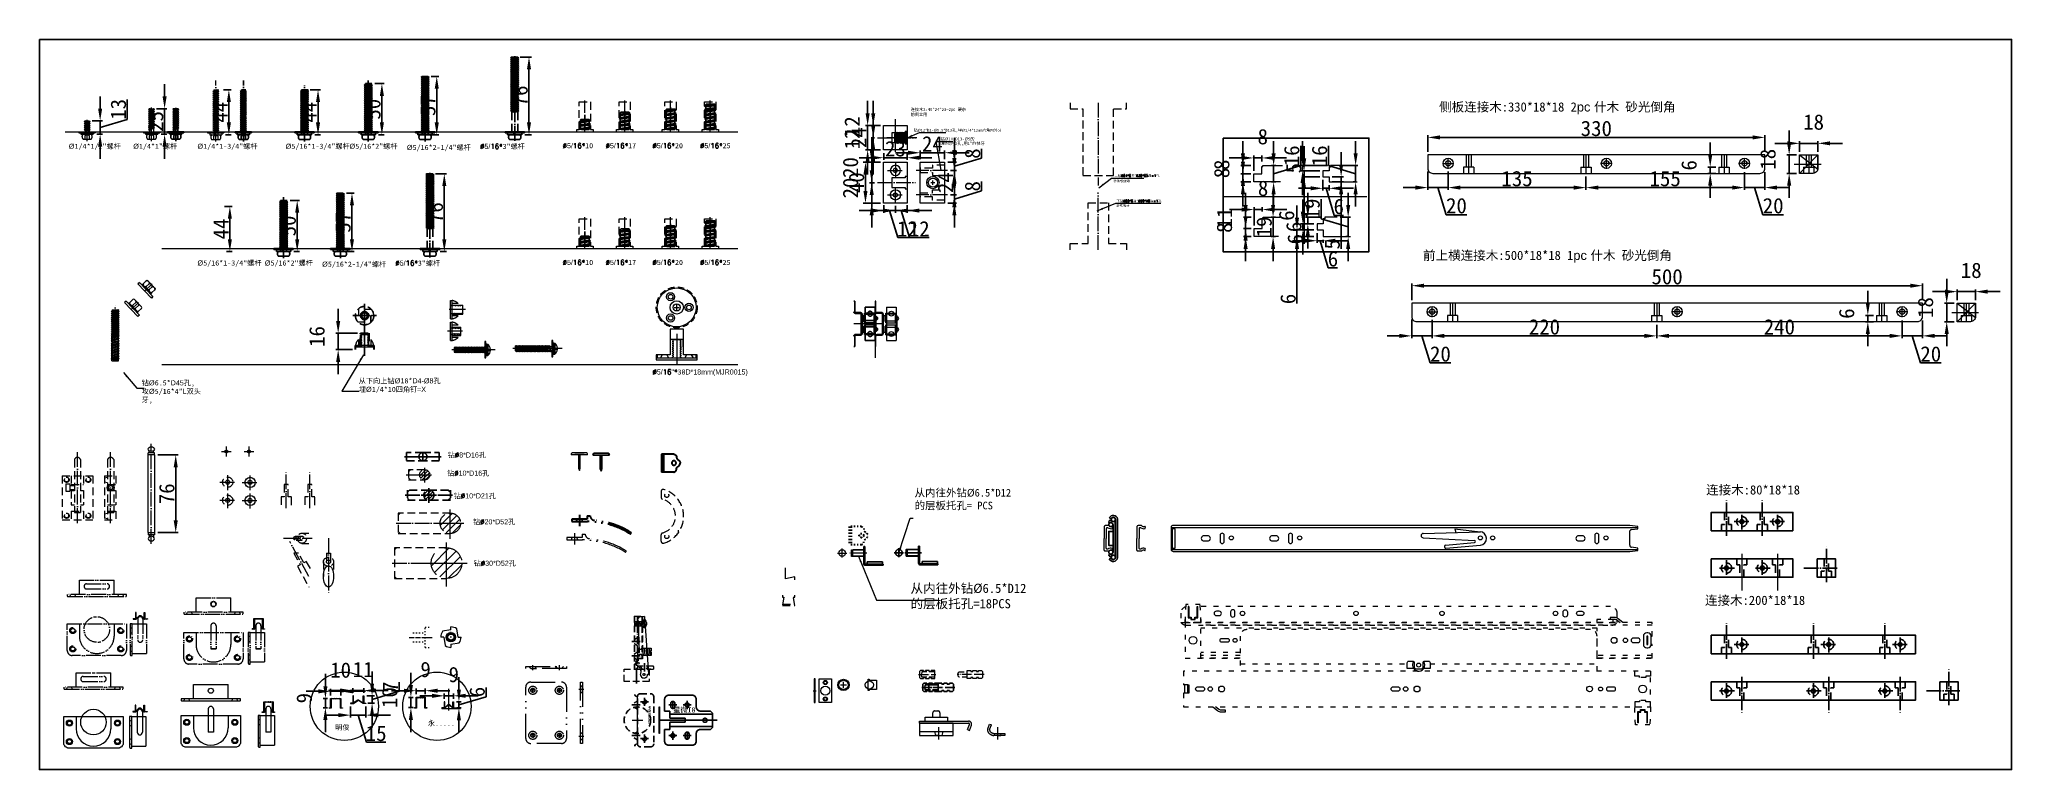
# Model space of a CAD drawing. Header units: millimetres. Extents: x -159360 to -156109, y -82746 to -81402.
# Drawn here: x -159358 to -157428, y -82746 to -82031 of the extents above; entities that cross this region are included whole.
import ezdxf

# ---------------------------------------------------------------- set-up
doc = ezdxf.new("R2010")
doc.units = ezdxf.units.MM
doc.header["$LTSCALE"] = 2
doc.header["$MEASUREMENT"] = 0
for name, pattern in [('ACAD_ISO02W100', [15, 12, -3]), ('ACAD_ISO03W100', [30, 12, -18]), ('ACAD_ISO04W100', [30.5, 24, -3, 0.5, -3]), ('ACAD_ISO05W100', [33, 24, -3, 0, -3, 0, -3]), ('ACAD_ISO10W100', [18, 12, -3, 0, -3]), ('ACAD_ISO12W100', [21, 12, -3, 0, -3, 0, -3]), ('CENTER', [2, 1.25, -0.25, 0.25, -0.25]), ('DASHED', [19.05, 12.7, -6.35]), ('HIDDEN2', [4.7625, 3.175, -1.5875]), ('PHANTOM2', [31.75, 15.875, -3.175, 3.175, -3.175, 3.175, -3.175])]:
    doc.linetypes.add(name, pattern=pattern)
doc.layers.get('0').update_dxf_attribs({"linetype": 'CONTINUOUS'})
doc.layers.get('Defpoints').update_dxf_attribs({"linetype": 'CONTINUOUS'})
for name, color, linetype in [('11-右后横档', 191, 'CONTINUOUS'), ('15-背板', 5, 'CONTINUOUS'), ('五金', 1, 'ACAD_ISO05W100'), ('外框线', 50, 'CONTINUOUS')]:
    doc.layers.add(name, color=color, linetype=linetype)
for name, color, linetype, lineweight in [('12-活动层板', 7, 'CONTINUOUS', 13), ('14-左背框', 1, 'CONTINUOUS', 13), ('7-脚', 140, 'CENTER', 20), ('标注', 7, 'CONTINUOUS', 25)]:
    doc.layers.add(name, color=color, linetype=linetype, lineweight=lineweight)
doc.styles.add('HZ', font='simfang.ttf')
doc.styles.get("Standard").update_dxf_attribs({"font": 'SimSun.ttf', "height": 120})
doc.styles.add('样式 1', font='SimSun.ttf')
doc.dimstyles.new('2', dxfattribs={"dimscale": 40, "dimtxt": 0.18, "dimasz": 0.14, "dimexe": 0.12, "dimexo": 0.06, "dimgap": 0.03, "dimtad": 0, "dimdec": 1, "dimrnd": 0.5, "dimdsep": 46, "dimtxsty": 'Standard', "dimcen": 0, "dimclrd": 252, "dimclre": 252, "dimclrt": 131, "dimadec": 0, "dimazin": 2, "dimtfac": 1, "dimtdec": 1, "dimtmove": 2, "dimatfit": 3, "dimfxl": 1, "dimlwd": 13, "dimlwe": 13, "dimarcsym": 0})
doc.dimstyles.new('6', dxfattribs={"dimscale": 6, "dimtxt": 2.5, "dimasz": 2, "dimexe": 0.375, "dimexo": 0.5, "dimgap": 0.2, "dimtad": 1, "dimdec": 1, "dimrnd": 1, "dimdsep": 46, "dimtxsty": '样式 1', "dimcen": 0.5, "dimclrd": 4, "dimclre": 4, "dimclrt": 1, "dimadec": 0, "dimazin": 0, "dimtfac": 1, "dimtdec": 1, "dimtmove": 1, "dimatfit": 3, "dimfxl": 20, "dimfxlon": 1, "dimarcsym": 1})
pattern_1 = [(45, (-1685.5084, -344.7455), (-1.5909903, 1.5909903), [])]

msp = doc.modelspace()

# ---------------------------------------------------------------- texts
at = {"color": 0, "linetype": 'ByBlock', "lineweight": 18, "style": 'HZ'}
for s, height, p in [('钻%%C12*D2-%%C9.5*D13孔,埋%%C1/4*12mm六角内外牙', 2.6998, (-158502.54, -82121.41)), ('钻%%C10*D13-%%C5的', 2.9038, (-158476.02, -82130.06))]:
    msp.add_text(s, height=height, dxfattribs=at).set_placement(p)
at = {"color": 0, "linetype": 'ByBlock', "lineweight": 18, "attachment_point": 1, "style": 'HZ'}
for s, insert, char_height, width in [('连接木2:40*24*23=2{\\fArial|b0|i0|c0|p32;pc\\fSimSun|b0|i0|c134|p32; }硬杂\\P前侧立用', (-158505.49, -82098.32), 2.9038, 58.0581), ('侧板连接木:330*18*18 2{\\fArial|b0|i0|c0|p32;pc }什木 砂光倒角', (-157988.21, -82092.77), 8.9998, 275.3631), ('{\\fSimSun|b0|i0|c134|p2;%%c1/4*1/2"螺杆}', (-159329.76, -82133.25), 5, 64.8964), ('{\\fSimSun|b0|i0|c134|p2;%%c1/4*1"螺杆}', (-159266.67, -82133.25), 5, 64.8964), ('{\\fSimSun|b0|i0|c134|p2;%%c1/4*1-3/4"螺杆}', (-159203.77, -82133.25), 5, 64.8964), ('{\\fSimSun|b0|i0|c134|p2;%%c5/16*1-3/4"螺杆}', (-159117.44, -82133.25), 5, 64.8964), ('{\\fSimSun|b0|i0|c134|p2;%%c5/16*2"螺杆}', (-159054.94, -82133.25), 5, 64.8964), ('{\\fSimSun|b0|i0|c134|p2;%%c5/16*2-1/4"螺杆}', (-158998.79, -82134.4), 5, 64.8964), ('{\\Fromant.shx|c1;%%c\\f???|b0|i0|c0|p49;5/\\Fromant.shx|c1;16*\\fNSimSun|b0|i0|c134|p49;3"螺杆}', (-158926.96, -82133.37), 5, 64.8964), ('{\\Fromant.shx|c1;%%c\\f???|b0|i0|c0|p49;5/\\Fromant.shx|c1;16*\\fNSimSun|b0|i0|c134|p49;10}', (-158846.14, -82132.71), 5, 64.8964), ('{\\Fromant.shx|c1;%%c\\f???|b0|i0|c0|p49;5/\\Fromant.shx|c1;16*\\fNSimSun|b0|i0|c134|p49;17}', (-158804.13, -82132.71), 5, 64.8964), ('{\\Fromant.shx|c1;%%c\\f???|b0|i0|c0|p49;5/\\Fromant.shx|c1;16*\\fNSimSun|b0|i0|c134|p49;20}', (-158758.23, -82132.71), 5, 64.8964), ('{\\Fromant.shx|c1;%%c\\f???|b0|i0|c0|p49;5/\\Fromant.shx|c1;16*\\fNSimSun|b0|i0|c134|p49;25}', (-158711.62, -82132.71), 5, 64.8964), ('通的沙拉孔,用1"的快牙', (-158476.35, -82131.52), 2.9038, 58.0581), ('前上横连接木:500*18*18 1{\\fArial|b0|i0|c134|p32;pc }什木 砂光倒角', (-158003.92, -82238.01), 8.9998, 297.1805), ('{\\fSimSun|b0|i0|c134|p2;%%c5/16*1-3/4"螺杆}', (-159203.77, -82247.47), 5, 64.8964), ('{\\fSimSun|b0|i0|c134|p2;%%c5/16*2"螺杆}', (-159137.9, -82247.47), 5, 64.8964), ('{\\fSimSun|b0|i0|c134|p2;%%c5/16*2-1/4"螺杆}', (-159081.74, -82248.61), 5, 64.8964), ('{\\Fromant.shx|c1;%%c\\f???|b0|i0|c0|p49;5/\\Fromant.shx|c1;16*\\fNSimSun|b0|i0|c134|p49;3"螺杆}', (-159009.92, -82247.58), 5, 64.8964), ('{\\Fromant.shx|c1;%%c\\f???|b0|i0|c0|p49;5/\\Fromant.shx|c1;16*\\fNSimSun|b0|i0|c134|p49;10}', (-158846.14, -82246.93), 5, 64.8964), ('{\\Fromant.shx|c1;%%c\\f???|b0|i0|c0|p49;5/\\Fromant.shx|c1;16*\\fNSimSun|b0|i0|c134|p49;17}', (-158804.13, -82246.93), 5, 64.8964), ('{\\Fromant.shx|c1;%%c\\f???|b0|i0|c0|p49;5/\\Fromant.shx|c1;16*\\fNSimSun|b0|i0|c134|p49;20}', (-158758.23, -82246.93), 5, 64.8964), ('{\\Fromant.shx|c1;%%c\\f???|b0|i0|c0|p49;5/\\Fromant.shx|c1;16*\\fNSimSun|b0|i0|c134|p49;25}', (-158711.62, -82246.93), 5, 64.8964), ('{\\Fromant.shx|c1;%%c\\f???|b0|i0|c0|p49;5/\\Fromant.shx|c1;16\\f??|b0|i0|c0|p54;"\\Fromant.shx|c1;*\\fNSimSun|b0|i0|c134|p49;38\\f???|b0|i0|c0|p49;D*18mm(MJR0015)}', (-158758.23, -82354.11), 5, 72.3979), ('{\\C4;钻%%c6.5*\\fArial|b0|i0|c134|p32;D45\\fSimSun|b0|i0|c134|p2;孔,\\P攻%%c5/16*4"\\fArial|b0|i0|c134|p32;L\\fSimSun|b0|i0|c134|p2;双头牙,}', (-159258.27, -82364.74), 5, 64.8964), ('从下向上钻%%c18*{\\fArial|b0|i0|c0|p32;D4-%%c8}孔\\P埋%%c1/4*10四角钉={\\fArial|b0|i0|c0|p32;X}', (-159045.75, -82362.76), 5, 77.2099), ('{\\fSimSun|b0|i0|c134|p54;钻\\Fromant.shx|c1;%%c\\f???|b0|i0|c0|p49;8*D16\\fSimSun|b0|i0|c134|p54;孔}', (-158958.66, -82435.31), 5, 58.6227), ('{\\fSimSun|b0|i0|c134|p54;钻\\Fromant.shx|c1;%%c\\f???|b0|i0|c0|p49;10*D16\\fSimSun|b0|i0|c134|p54;孔}', (-158959.26, -82453.13), 5, 58.6227), ('{\\fSimSun|b0|i0|c134|p54;钻\\Fromant.shx|c1;%%c\\f???|b0|i0|c0|p49;10*D21\\fSimSun|b0|i0|c134|p54;孔}', (-158952.77, -82475.34), 5, 58.6227), ('{\\fSimSun|b0|i0|c134|p54;钻\\Fromant.shx|c1;%%c\\f???|b0|i0|c0|p49;20*D52\\fSimSun|b0|i0|c134|p54;孔}', (-158933.86, -82500.7), 5, 58.6227), ('{\\fSimSun|b0|i0|c134|p54;钻\\Fromant.shx|c1;%%c\\f???|b0|i0|c0|p49;30*D52\\fSimSun|b0|i0|c134|p54;孔}', (-158933.25, -82541.28), 5, 58.6227), ('从内往外钻%%C6.5*D12\\P的层板托孔=18PCS', (-158505.56, -82563.82), 8.9998, 179.67)]:
    msp.add_mtext(s, dxfattribs=dict(at, insert=insert, char_height=char_height, width=width))
at = {"color": 0, "lineweight": 18, "style": 'HZ'}
for s, insert, char_height, width, attachment_point in [('{\\fTxt|b0|i0|c134|p2;装铁板螺母}', (-158299.05, -82169.97), 2.3328, 44.1837, 5), ('{\\fTxt|b0|i0|c134|p2;上钻\\Ftxt.shx;%%c51*6\\fTxt|b0|i0|c134|p2;深*\\Ftxt.shx;%%c30*65}深{\\Ftxt.shx;=1\\fTxt|b0|i0|c134|p2;孔}', (-158284, -82164.71), 2.3328, 51.5621, 5), ('{\\fTxt|b0|i0|c134|p2;装铁板牙}', (-158297.73, -82194.05), 2.3328, 44.1837, 5), ('{\\fTxt|b0|i0|c134|p2;下钻\\Ftxt.shx;%%c55*6\\fTxt|b0|i0|c134|p2;深*\\Ftxt.shx;%%c20*40\\fTxt|b0|i0|c134|p2;深\\Ftxt.shx;=1\\fTxt|b0|i0|c134|p2;孔}', (-158282.01, -82189.49), 2.3328, 52.6581, 5), ('{\\fSimSun|b0|i0|c134|p54;明俊}', (-159068.75, -82701.85), 5, 32.9574, 1), ('{\\fSimSun|b0|i0|c134|p54;永.....}', (-158978.12, -82697.72), 5, 32.9574, 1), ('{\\fSimSun|b0|i0|c134|p54;星微}I{\\fSimSun|b0|i0|c134|p54;8}', (-158737.91, -82684.77), 5, 36.317, 1)]:
    msp.add_mtext(s, dxfattribs=dict(at, insert=insert, char_height=char_height, width=width, attachment_point=attachment_point))
at = {"color": 0, "lineweight": 18, "insert": (-158501.62, -82471.05), "char_height": 7.5, "attachment_point": 1, "style": 'HZ'}
msp.add_mtext('{\\fSimSun|b0|i0|c134|p2;\\C0;从内往外钻%%C6.5*D12\\P的层板托孔= PCS}', dxfattribs=at)
at = {"color": 0, "linetype": 'ByBlock', "char_height": 8.9998, "attachment_point": 1, "style": 'HZ'}
for s, insert, width in [('连接木:80*18*18 ', (-157726.83, -82467.49), 186.5844), ('连接木:200*18*18 ', (-157727.93, -82575.53), 179.67)]:
    msp.add_mtext(s, dxfattribs=dict(at, insert=insert, width=width))
at = {"color": 0, "lineweight": 18, "insert": (-158760.03, -82683.13), "char_height": 2.5, "width": 22.9004, "attachment_point": 1, "rotation": 270, "style": 'HZ'}
msp.add_mtext('{\\fSimSun|b0|i0|c134|p54;星微\\fArial|b0|i0|c0|p32;R206A}', dxfattribs=at)

# ---------------------------------------------------------------- blocks, each defined once
blk = doc.blocks.new('A$C63BC4563')
at = {"linetype": 'ACAD_ISO03W100', "lineweight": 30, "ltscale": 0.05}
for p, q in [((12, 8.9), (0, 8.9)), ((0, 8.9), (0, -8.9)), ((2, 8.9), (2, -8.9)), ((12, -8.9), (0, -8.9))]:
    blk.add_line(p, q, dxfattribs=at)
blk.add_circle((12.1, 0.1), 2.12, dxfattribs=at)
for points in [[(12, 8.9), (12.8, 8.5), (14.3, 7.9), (14.6, 5.9), (14.9, 3.7), (17.4, 3), (18.2, 0.8), (18.2, 0)], [(12, -8.9), (12.8, -8.5), (14.3, -7.9), (14.6, -5.9), (14.9, -3.7), (17.4, -3), (18.2, -0.8), (18.2, 0)]]:
    blk.add_open_spline(points, degree=3, knots=[0, 0, 0, 0, 2.451698, 4.263075, 5.767117, 8.773082, 11.009405, 11.009405, 11.009405, 11.009405], dxfattribs=at)
blk = doc.blocks.new('A$C3AF63EF9')
at = {"layer": '五金', "color": 1, "linetype": 'ByBlock', "lineweight": 18}
for p, q in [((-7.6, 3.4), (-6.8, -3.6)), ((-6, 3.4), (-5.1, -3.6)), ((-4.3, 3.4), (-3.4, -3.6)), ((-2.7, 3.4), (-1.9, -3.6)), ((-1, 3.5), (-0.2, -3.5))]:
    blk.add_line(p, q, dxfattribs=at)
for points in [[(-8, -3.5), (-8, -2.5), (-11, -2.5), (-11, -3.5), (-12, -3.5), (-12, 3.5), (-11, 3.5), (-11, 2.5), (-8, 2.5), (-8, 3.5)], [(-12, 3.5), (-11, 3.5)], [(-8, 3.5), (1, 3.5), (1, 0.5)], [(1, 0.5), (0, 0.5), (0, -0.5), (1, -0.5)], [(1, -0.5), (1, -3.5), (-8, -3.5)]]:
    blk.add_lwpolyline(points, dxfattribs=at)
blk = doc.blocks.new('A$C73464B1F')
at = {"layer": '五金', "color": 1, "linetype": 'ByBlock', "lineweight": 18}
for p, q in [((-7.6, 2), (-8.2, -2)), ((-6.3, 2), (-6.9, -2)), ((-4.5, 2), (-5.1, -2)), ((-2.6, 2), (-3.3, -2)), ((-1.3, 2), (-2, -2)), ((0, 2), (0, -2))]:
    blk.add_line(p, q, dxfattribs=at)
blk.add_lwpolyline([(-9, -2), (-9, 2), (0, 2), (0, 4, -0.638298), (0, -4, -0.148563)], format="xyb", dxfattribs=at)
blk.add_lwpolyline([(-9, -2), (0, -2), (0, -4)], dxfattribs=at)
blk = doc.blocks.new('A$C38414CFF')
at = {"layer": '五金', "color": 4}
for p, q in [((10.1, 44.5), (3.8, 44.5)), ((-2.3, 27), (5.7, 27)), ((-2.3, 27), (5.7, 27)), ((-2.3, 13), (5.7, 13))]:
    blk.add_line(p, q, dxfattribs=at)
at = {"layer": '五金', "color": 1, "linetype": 'HIDDEN2', "lineweight": 18}
for p, q in [((8, 46.5), (7.5, 46.5)), ((8, 42.5), (7.5, 42.5)), ((0, 29), (3, 31)), ((0, 29), (3, 31)), ((0, 25), (3, 23)), ((0, 25), (3, 23)), ((3, 24.3), (3, 34.7)), ((0, 15), (3, 17)), ((0, 15), (3, 17)), ((0, 11), (3, 9)), ((0, 11), (3, 9)), ((0, 5), (0, 0))]:
    blk.add_line(p, q, dxfattribs=at)
for points in [[(0, 52), (8, 52), (8, 10), (3, 10)], [(3, 51.5), (7.5, 51.5), (7.5, 10.5), (3, 10.5)]]:
    blk.add_lwpolyline(points, dxfattribs=at)
for points in [[(0, 5), (1, 5), (1, 6), (2.6, 6.4, 0.340854), (3, 6.9), (3, 52)], [(0, 52), (0, 5), (1, 5), (1, 6), (2.6, 6.4, 0.340854), (3, 6.9), (3, 52)]]:
    blk.add_lwpolyline(points, format="xyb", dxfattribs=at)
blk = doc.blocks.new('A$C4C703974')
at = {"layer": '五金', "color": 1, "linetype": 'ByBlock', "lineweight": 18}
blk.add_line((6, -54.5), (7, -54.5), dxfattribs=at)
for points in [[(-0.5, -32.9), (1, -2), (0, 0)], [(7, 2), (2, 2), (0, 0)], [(7, 2), (7, -54.5)], [(-0.5, -32.9), (-2.4, -32.9), (-2.4, -40.9), (-4.4, -40.9), (-4.4, -45.1)]]:
    blk.add_lwpolyline(points, dxfattribs=at)
for centre in [(-2.4, -43), (2.5, -54.5)]:
    blk.add_circle(centre, 1, dxfattribs=at)
for centre, radius, start, end in [((-6.5, -51.2), 6.42, 328.7221, 71.0103), ((2.5, -54.5), 3.5, 180, 0)]:
    blk.add_arc(centre, radius, start, end, dxfattribs=at)
blk = doc.blocks.new('A$C4B486485')
at = {"layer": '五金', "color": 4}
for p, q in [((0, -14), (0, 1.3)), ((7.8, -2.3), (7.8, 5.7))]:
    blk.add_line(p, q, dxfattribs=at)
at = {"layer": '五金', "color": 1, "linetype": 'ByBlock', "lineweight": 18}
for p, q in [((5.8, 0), (3.8, 3)), ((9.8, 0), (11.8, 3))]:
    blk.add_line(p, q, dxfattribs=at)
at = {"layer": '五金', "color": 1, "linetype": 'HIDDEN2', "lineweight": 18}
blk.add_lwpolyline([(13.8, 0), (12.2, 0), (12.2, -12), (-12.2, -12), (-12.2, 0), (0.8, 0)], dxfattribs=at)
blk.add_lwpolyline([(0.8, 0), (16.8, 0), (16.8, 2, 0.414214), (15.8, 3), (1.8, 3, 0.414214), (0.8, 2)], format="xyb", close=True, dxfattribs=at)
at = {"layer": '五金', "color": 1, "linetype": 'ByBlock', "lineweight": 18}
for name, p in [('A$C38414CFF', (-2.2, 0)), ('A$C73464B1F', (7.2, 44.5)), ('A$C3AF63EF9', (13.3, 17))]:
    blk.add_blockref(name, p, dxfattribs=at)
at = {"layer": '五金', "color": 1, "linetype": 'ByBlock', "lineweight": 18, "rotation": 4.153977684041114}
blk.add_blockref('A$C4C703974', (0.8, 49), dxfattribs=at)
blk = doc.blocks.new('A$C39632CB1')
at = {"layer": '五金', "color": 4}
blk.add_line((-2.3, 14.9), (5.7, 14.9), dxfattribs=at)
at = {"layer": '五金', "color": 1, "linetype": 'ByBlock', "lineweight": 18}
for p, q in [((0, 16.9), (3, 18.9)), ((0, 12.9), (3, 10.9)), ((0, -13.1), (3, -11.1)), ((0, -17.1), (3, -19.1))]:
    blk.add_line(p, q, dxfattribs=at)
blk.add_lwpolyline([(0, -24.6), (1, -24.6), (1, -23.6), (2.6, -23.1, 0.340854), (3, -22.6), (3, 22.5, 0.357511), (2.6, 23), (1, 23.4), (1, 24.4), (0, 24.4)], format="xyb", dxfattribs=at)
blk = doc.blocks.new('A$C00180DB9')
at = {"layer": '五金', "color": 4}
for p, q in [((7, 14), (7, 22)), ((3, 18), (11, 18)), ((3, -18), (11, -18)), ((7, -14), (7, -22))]:
    blk.add_line(p, q, dxfattribs=at)
at = {"layer": '五金', "color": 4, "linetype": 'ByBlock', "lineweight": 18}
for p, q in [((-5.2, 0), (5.2, 0)), ((0, -5.2), (0, 5.2))]:
    blk.add_line(p, q, dxfattribs=at)
at = {"layer": '五金', "linetype": 'HIDDEN2'}
blk.add_lwpolyline([(3, 26), (13, 26, -0.414214), (16, 23), (16, -23, -0.414214), (13, -26), (3, -26, -0.414214), (0, -23), (0, 23, -0.414214)], format="xyb", close=True, dxfattribs=at)
for centre, radius in [((7, 18), 2), ((0, 0), 13), ((7, -18), 2)]:
    blk.add_circle(centre, radius, dxfattribs=at)
at = {"layer": '五金', "lineweight": 18, "insert": (13, 14.3), "char_height": 2.5, "width": 22.9, "attachment_point": 1, "rotation": 270}
blk.add_mtext('{\\fSimSun|b0|i0|c134|p54;星微\\fArial|b0|i0|c0|p32;R206A}', dxfattribs=at)
blk = doc.blocks.new('A$C342E52DD')
at = {"layer": '五金', "color": 4}
for p, q in [((10, 14), (10, 22)), ((-2.3, 15), (5.7, 15)), ((6, 18), (14, 18)), ((-2.3, -15), (5.7, -15)), ((6, -18), (14, -18)), ((10, -14), (10, -22))]:
    blk.add_line(p, q, dxfattribs=at)
at = {"layer": '五金', "color": 4, "linetype": 'ByBlock', "lineweight": 18}
for p, q in [((-2.2, 0), (8.2, 0)), ((3, -5.2), (3, 5.2))]:
    blk.add_line(p, q, dxfattribs=at)
at = {"layer": '五金', "color": 1, "linetype": 'ByBlock', "lineweight": 18}
for p, q in [((0, 17), (3, 19)), ((0, 13), (3, 11)), ((0, -13), (3, -11)), ((0, -17), (3, -19))]:
    blk.add_line(p, q, dxfattribs=at)
blk.add_lwpolyline([(0, -24.5), (1, -24.5), (1, -23.5), (2.6, -23.1, 0.340854), (3, -22.6), (3, 22.6, 0.357511), (2.6, 23.1), (1, 23.5), (1, 24.5), (0, 24.5)], format="xyb", dxfattribs=at)
at = {"layer": '五金', "linetype": 'HIDDEN2'}
blk.add_lwpolyline([(6, 26), (16, 26, -0.414214), (19, 23), (19, -23, -0.414214), (16, -26), (6, -26, -0.414214), (3, -23), (3, 23, -0.414214)], format="xyb", close=True, dxfattribs=at)
for centre, radius in [((10, 18), 2), ((3, 0), 13), ((10, -18), 2)]:
    blk.add_circle(centre, radius, dxfattribs=at)
at = {"layer": '五金', "color": 1, "linetype": 'ByBlock', "lineweight": 18}
for name, p in [('A$C00180DB9', (3, 0)), ('A$C39632CB1', (0, 0.1))]:
    blk.add_blockref(name, p, dxfattribs=at)
at = {"layer": '五金', "lineweight": 18, "insert": (16, 14.3), "char_height": 2.5, "width": 22.9, "attachment_point": 1, "rotation": 270}
blk.add_mtext('{\\fSimSun|b0|i0|c134|p54;星微\\fArial|b0|i0|c0|p32;R206A}', dxfattribs=at)
blk = doc.blocks.new('A$C1E143829')
at = {"layer": '五金'}
for p, q in [((5, 20.5), (5, 9)), ((9, 24.5), (32, 24.5)), ((36, 20.5), (36, 13)), ((0, 0), (56.5, 0)), ((10, 9), (5, 9)), ((10, 9), (10, 2)), ((10, 6), (52, 6)), ((10, 2), (25, 2)), ((25, -2), (25, 2)), ((40, 9), (50, 9)), ((50, 9), (52, 7)), ((52, 7), (52, -7)), ((10, -9), (5, -9)), ((10, -9), (5, -9)), ((5, -20.5), (5, -9)), ((10, -2), (25, -2)), ((10, -9), (10, -2)), ((10, -6), (52, -6)), ((36, -20.5), (36, -13)), ((40, -9), (50, -9)), ((52, -7), (50, -9)), ((9, -24.5), (32, -24.5))]:
    blk.add_line(p, q, dxfattribs=at)
at = {"layer": '五金', "color": 4}
for p, q in [((9, 15), (17, 15)), ((13, 11), (13, 19)), ((23, 15), (31, 15)), ((27, 11), (27, 19)), ((17, -15), (9, -15)), ((13, -11), (13, -19)), ((31, -15), (23, -15)), ((27, -11), (27, -19))]:
    blk.add_line(p, q, dxfattribs=at)
at = {"layer": '五金'}
for points in [[(11, 13.5), (11, 16.5, -1), (15, 16.5), (15, 13.5, -1), (11, 13.5, -1)], [(29, -13.5), (29, -16.5, -1), (25, -16.5), (25, -13.5, -1), (29, -13.5, -1)]]:
    blk.add_lwpolyline(points, format="xyb", dxfattribs=at)
for centre in [(27, 15), (44.5, 0), (13, -15)]:
    blk.add_circle(centre, 2, dxfattribs=at)
for centre, start, end in [((9, 20.5), 90, 180), ((32, 20.5), 0, 90), ((40, 13), 180, 270), ((40, -13), 90, 180), ((9, -20.5), 180, 270), ((32, -20.5), 270, 0)]:
    blk.add_arc(centre, 4, start, end, dxfattribs=at)
at = {"layer": '五金', "lineweight": 18, "insert": (13.4, 12.6), "char_height": 5, "width": 36.317, "attachment_point": 1}
blk.add_mtext('{\\fSimSun|b0|i0|c134|p54;星微}I{\\fSimSun|b0|i0|c134|p54;8}', dxfattribs=at)
blk = doc.blocks.new('A$C5EF81AE8')
at = {"layer": '五金', "linetype": 'ACAD_ISO12W100', "lineweight": 18}
for p, q in [((-1.7, -7), (3.3, -7)), ((-1.7, -53), (3.3, -53))]:
    blk.add_line(p, q, dxfattribs=at)
blk.add_lwpolyline([(2, 0), (2, -60), (0, -60), (0, 0)], close=True, dxfattribs=at)
for points in [[(2, -3), (2, -3), (0, -5), (0, -9), (2, -11), (2, -11)], [(2, -57), (2, -57), (0, -55), (0, -51), (2, -49), (2, -49)]]:
    blk.add_lwpolyline(points, dxfattribs=at)
blk = doc.blocks.new('A$C2AB860B7')
at = {"layer": '五金', "linetype": 'ACAD_ISO12W100', "lineweight": 18}
for p, q in [((7, -1.7), (7, 3.3)), ((33, -1.7), (33, 3.3))]:
    blk.add_line(p, q, dxfattribs=at)
blk.add_lwpolyline([(0, 2), (40, 2), (40, 0), (0, 0)], close=True, dxfattribs=at)
for points in [[(3, 2), (3, 2), (5, 0), (9, 0), (11, 2), (11, 2)], [(37, 2), (37, 2), (35, 0), (31, 0), (29, 2), (29, 2)]]:
    blk.add_lwpolyline(points, dxfattribs=at)
blk = doc.blocks.new('A$C30CD72F2')
at = {"layer": '五金', "linetype": 'ACAD_ISO12W100', "lineweight": 18}
for p, q in [((9.5, 22), (4.5, 22)), ((7, 19.5), (7, 24.5)), ((30.5, 22), (35.5, 22)), ((33, 19.5), (33, 24.5)), ((9.5, -22), (4.5, -22)), ((7, -19.5), (7, -24.5)), ((30.5, -22), (35.5, -22)), ((33, -19.5), (33, -24.5))]:
    blk.add_line(p, q, dxfattribs=at)
blk.add_lwpolyline([(5, 30), (35, 30, -0.414214), (40, 25), (40, -25, -0.414214), (35, -30), (5, -30, -0.414214), (0, -25), (0, 25, -0.414214)], format="xyb", close=True, dxfattribs=at)
for centre, radius in [((7, 22), 4), ((7, 22), 2), ((33, 22), 4), ((33, 22), 2), ((7, -22), 4), ((33, -22), 4), ((7, -22), 2), ((33, -22), 2)]:
    blk.add_circle(centre, radius, dxfattribs=at)
blk = doc.blocks.new('A$C344544BD')
at = {"layer": '五金', "linetype": 'ACAD_ISO10W100', "lineweight": 18}
blk.add_line((14.5, 0), (-1.3, 0), dxfattribs=at)
at = {"layer": '五金', "linetype": 'DASHED', "lineweight": 18}
for p, q in [((0, 9), (1.5, 9)), ((0, -9), (0, 9)), ((1.5, -9), (1.5, 9)), ((7.5, 6), (1.5, 6)), ((1.5, 4), (12, 4)), ((12, -4), (12, 4)), ((0, -9), (1.5, -9)), ((1.5, -6), (1.5, -4)), ((1.5, -4), (12, -4)), ((7.5, -6), (1.5, -6))]:
    blk.add_line(p, q, dxfattribs=at)
at = {"layer": '五金', "linetype": 'HIDDEN2', "lineweight": 18}
for points in [[(12, 2.8), (11.7, 3.6), (11.1, 3.6), (10.5, 2.8), (10.2, 3.6), (9.6, 3.6), (9, 2.8), (8.7, 3.6), (8.1, 3.6), (7.5, 2.8), (7.2, 3.6), (6.6, 3.6), (6, 2.8), (5.7, 3.6), (5.1, 3.6), (4.5, 2.8), (4.2, 3.6), (3.6, 3.6), (3, 2.8), (2.7, 3.6), (2.1, 3.6), (1.5, 2.8), (1.5, 2.8), (1.5, 2.8), (0, 4)], [(12, -2.8), (11.7, -3.6), (11.1, -3.6), (10.5, -2.8), (10.2, -3.6), (9.6, -3.6), (9, -2.8), (8.7, -3.6), (8.1, -3.6), (7.5, -2.8), (7.2, -3.6), (6.6, -3.6), (6, -2.8), (5.7, -3.6), (5.1, -3.6), (4.5, -2.8), (4.2, -3.6), (3.6, -3.6), (3, -2.8), (2.7, -3.6), (2.1, -3.6), (1.5, -2.8), (1.5, -2.8), (1.5, -2.8), (0, -4)]]:
    blk.add_lwpolyline(points, dxfattribs=at)
at = {"layer": '五金', "linetype": 'DASHED', "lineweight": 18}
for centre, start, end in [((-0.9, -3.4), 48.3741, 79.2122), ((-0.9, 3.4), 280.7878, 311.6259)]:
    blk.add_arc(centre, 12.6, start, end, dxfattribs=at)
blk = doc.blocks.new('*D375')
at = {"color": 4, "lineweight": -2, "transparency": 16777216}
for p, q in [((-159065.9, -82306.7), (-159065.9, -82294.7)), ((-159047, -82318.7), (-159068.1, -82318.7)), ((-159052, -82334.7), (-159068.1, -82334.7)), ((-159065.9, -82318.7), (-159065.9, -82334.7)), ((-159065.9, -82346.7), (-159065.9, -82358.7))]:
    blk.add_line(p, q, dxfattribs=at)
at = {"color": 4, "transparency": 16777216}
for points in [[(-159067.9, -82306.7), (-159063.9, -82306.7), (-159065.9, -82318.7)], [(-159067.9, -82346.7), (-159063.9, -82346.7), (-159065.9, -82334.7)]]:
    blk.add_solid(points, dxfattribs=at)
at = {"layer": 'Defpoints', "color": 0, "transparency": 16777216}
for p in [(-159065.9, -82334.7), (-159049, -82334.7), (-159044, -82318.7)]:
    blk.add_point(p, dxfattribs=at)
at = {"color": 1, "lineweight": 13, "transparency": 16777216, "insert": (-159086.6, -82321.9), "char_height": 15, "attachment_point": 5, "rotation": 90, "style": 'HZ'}
blk.add_mtext('16', dxfattribs=at)
blk = doc.blocks.new('A$C45A32894')
at = {"layer": '五金'}
h = blk.add_hatch(dxfattribs=at)
h.set_pattern_fill('ANSI37', color=256, scale=12, style=0)
h.set_pattern_definition([(45, (-8991.1076, 1127.8521), (-1.06066017, 1.06066017), []), (135, (-8991.1076, 1127.8521), (-1.06066017, -1.06066017), [])])
h.paths.add_polyline_path([(-4, 0, 1), (4, 0, 1)])
h.paths.add_polyline_path([(2.8, 0, -1), (-2.8, 0, -1)], flags=16)
at = {"layer": '五金', "linetype": 'ACAD_ISO05W100', "lineweight": 13, "ltscale": 0.3}
for p, q in [((-6, 0), (-9, 0)), ((-6, 6.7), (-6, 0)), ((0, 6), (0, 9)), ((6.7, 6), (0, 6)), ((6, 0), (9, 0)), ((-6.7, -6), (0, -6)), ((0, -6), (0, -9)), ((6, -6.7), (6, 0))]:
    blk.add_line(p, q, dxfattribs=at)
for radius in [4, 2.8]:
    blk.add_circle((0, 0), radius, dxfattribs=at)
for start, end in [(180, 222.2108), (90, 132.2108), (0, 42.2108), (270, 312.2108)]:
    blk.add_arc((0, 0), 9, start, end, dxfattribs=at)
blk = doc.blocks.new('A$C2346490F')
at = {"layer": '五金', "linetype": 'ACAD_ISO04W100', "ltscale": 0.3}
for p, q in [((-11.6, 0), (11.6, 0)), ((0, -11.6), (0, 11.6))]:
    blk.add_line(p, q, dxfattribs=at)
at = {"layer": '五金'}
blk.add_line((6, -6.7), (6, 0), dxfattribs=at)
at = {"layer": '五金', "linetype": 'DASHED', "ltscale": 0.3}
blk.add_circle((0, 0), 9, dxfattribs=at)
at = {"layer": '五金'}
for radius in [4, 2.8]:
    blk.add_circle((0, 0), radius, dxfattribs=at)
blk.add_blockref('A$C45A32894', (0, 0), dxfattribs=at)
blk = doc.blocks.new('A$C6874239C')
at = {"layer": '五金'}
for p, q in [((0.8, 22.2), (0, 22.2)), ((0.8, 11.9), (0.8, 22.2)), ((6.5, 11.1), (1.6, 11.1)), ((6.5, 10.3), (1.6, 10.3)), ((7.3, -9.5), (7.3, 9.5)), ((8.1, -9.5), (8.1, 9.5)), ((9.7, 7.9), (8.1, 7.9)), ((9.7, 2.2), (9.7, 8.6)), ((9.7, 8.6), (10.5, 8.6)), ((9.7, 2.2), (10.5, 2.2)), ((10.5, 10.5), (20, 10.5)), ((10.5, 1), (10.5, 10.5)), ((10.5, 9.7), (20, 9.7)), ((10.5, 1), (20, 1)), ((11.1, 16.3), (11.1, -16.2)), ((11.1, 16.3), (20.7, 16.3)), ((11.1, 3.2), (20.7, 3.2)), ((20, 1), (20, 10.5)), ((20, 8.6), (20.8, 8.6)), ((20, 2.2), (20.8, 2.2)), ((20.7, 16.3), (20.7, -16.2)), ((20.8, 2.2), (20.8, 8.6)), ((21.6, 7.9), (20.8, 7.9)), ((21.6, -7.9), (21.6, 7.9)), ((0.8, -22.2), (0.8, -11.9)), ((6.5, -10.3), (1.6, -10.3)), ((1.6, -11.1), (6.5, -11.1)), ((8.1, -7.9), (9.7, -7.9)), ((9.7, -8.6), (9.7, -2.2)), ((9.7, -2.2), (10.5, -2.2)), ((9.7, -8.6), (10.5, -8.6)), ((10.5, -1), (20, -1)), ((10.5, -10.5), (10.5, -1)), ((10.5, -9.7), (20, -9.7)), ((10.5, -10.5), (20, -10.5)), ((11.1, -3), (20.7, -3)), ((11.1, -16.2), (20.7, -16.2)), ((20, -10.5), (20, -1)), ((20, -2.2), (20.8, -2.2)), ((20, -8.6), (20.8, -8.6)), ((20.8, -8.6), (20.8, -2.2)), ((20.8, -7.9), (21.6, -7.9)), ((0, -22.2), (0.8, -22.2))]:
    blk.add_line(p, q, dxfattribs=at)
for centre in [(15.9, 10), (15.9, -9.9)]:
    blk.add_circle(centre, 2.38, dxfattribs=at)
for centre, radius, start, end in [((1.6, 11.9), 1.59, 180, 270), ((1.6, 11.9), 0.794, 180, 270), ((6.5, 9.5), 1.59, 0, 90), ((6.5, 9.5), 0.794, 0, 90), ((21.6, 5.4), 1.61, 270, 90), ((1.6, -11.9), 1.59, 90, 180), ((1.6, -11.9), 0.794, 90, 180), ((6.5, -9.5), 1.59, 270, 0), ((6.5, -9.5), 0.794, 270, 0), ((21.6, -5.4), 1.61, 270, 90)]:
    blk.add_arc(centre, radius, start, end, dxfattribs=at)
blk = doc.blocks.new('A$C42453E0F')
at = {"layer": '五金', "linetype": 'DASHED', "ltscale": 0.3}
for p, q in [((1.5, 41), (-3, 39.4)), ((-3, 39.4), (-1.9, 40.1)), ((3, 39.4), (-3, 37.4)), ((-3, 39.4), (-1.9, 39)), ((0.3, 41), (-1.9, 40.1)), ((-1.9, 41), (-1.9, 40.1)), ((1.9, 40.6), (-1.9, 39)), ((1.9, 39.7), (-1.9, 38.1)), ((-1.9, 39), (-1.9, 38.1)), ((1.9, 38.6), (-1.9, 37)), ((2.5, 41), (1.9, 40.6)), ((1.9, 40.6), (1.9, 39.7)), ((3, 39.4), (1.9, 39.7)), ((3, 39.4), (1.9, 38.6)), ((1.9, 38.6), (1.9, 37.7)), ((-3, 37.4), (-1.9, 38.1)), ((-3, 37.4), (-1.9, 37)), ((3, 37.4), (-3, 35.4)), ((-3, 35.4), (-1.9, 36.1)), ((-3, 35.4), (-1.9, 35)), ((3, 35.4), (-3, 33.4)), ((-3, 33.4), (-1.9, 34.1)), ((-3, 33.4), (-1.9, 33)), ((3, 33.4), (-3, 31.4)), ((-3, 31.4), (-1.9, 32.1)), ((3, 31.4), (-3, 29.4)), ((-3, 31.4), (-1.9, 31)), ((-3, 29.4), (-1.9, 30.1)), ((-3, 29.4), (-1.9, 29)), ((3, 29.4), (-3, 27.4)), ((-3, 27.4), (-1.9, 28.1)), ((-3, 27.4), (-1.9, 27)), ((3, 27.4), (-3, 25.4)), ((-3, 25.4), (-1.9, 26.1)), ((3, 25.4), (-3, 23.4)), ((-3, 25.4), (-1.9, 25)), ((-3, 23.4), (-1.9, 24.1)), ((-3, 23.4), (-1.9, 23)), ((3, 23.4), (-3, 21.4)), ((-3, 21.4), (-1.9, 22.1)), ((-3, 21.4), (-1.9, 21)), ((3, 21.4), (-3, 19.4)), ((-3, 19.4), (-1.9, 20.1)), ((-3, 19.4), (-1.9, 19)), ((3, 19.4), (-3, 17.4)), ((1.9, 37.7), (-1.9, 36.1)), ((-1.9, 37), (-1.9, 36.1)), ((1.9, 36.6), (-1.9, 35)), ((1.9, 35.7), (-1.9, 34.1)), ((-1.9, 35), (-1.9, 34.1)), ((1.9, 34.6), (-1.9, 33)), ((1.9, 33.7), (-1.9, 32.1)), ((-1.9, 33), (-1.9, 32.1)), ((1.9, 32.6), (-1.9, 31)), ((1.9, 31.7), (-1.9, 30.1)), ((-1.9, 31), (-1.9, 30.1)), ((1.9, 30.6), (-1.9, 29)), ((1.9, 29.7), (-1.9, 28.1)), ((-1.9, 29), (-1.9, 28.1)), ((1.9, 28.6), (-1.9, 27)), ((1.9, 27.7), (-1.9, 26.1)), ((-1.9, 27), (-1.9, 26.1)), ((1.9, 26.6), (-1.9, 25)), ((1.9, 25.7), (-1.9, 24.1)), ((-1.9, 25), (-1.9, 24.1)), ((1.9, 24.6), (-1.9, 23)), ((1.9, 23.7), (-1.9, 22.1)), ((-1.9, 23), (-1.9, 22.1)), ((1.9, 22.6), (-1.9, 21)), ((1.9, 21.7), (-1.9, 20.1)), ((-1.9, 21), (-1.9, 20.1)), ((1.9, 20.6), (-1.9, 19)), ((1.9, 19.7), (-1.9, 18.1)), ((3, 37.4), (1.9, 37.7)), ((3, 37.4), (1.9, 36.6)), ((1.9, 36.6), (1.9, 35.7)), ((3, 35.4), (1.9, 35.7)), ((3, 35.4), (1.9, 34.6)), ((1.9, 34.6), (1.9, 33.7)), ((3, 33.4), (1.9, 33.7)), ((3, 33.4), (1.9, 32.6)), ((1.9, 32.6), (1.9, 31.7)), ((3, 31.4), (1.9, 31.7)), ((3, 31.4), (1.9, 30.6)), ((1.9, 30.6), (1.9, 29.7)), ((3, 29.4), (1.9, 29.7)), ((3, 29.4), (1.9, 28.6)), ((1.9, 28.6), (1.9, 27.7)), ((3, 27.4), (1.9, 27.7)), ((3, 27.4), (1.9, 26.6)), ((1.9, 26.6), (1.9, 25.7)), ((3, 25.4), (1.9, 25.7)), ((3, 25.4), (1.9, 24.6)), ((1.9, 24.6), (1.9, 23.7)), ((3, 23.4), (1.9, 23.7)), ((3, 23.4), (1.9, 22.6)), ((1.9, 22.6), (1.9, 21.7)), ((3, 21.4), (1.9, 21.7)), ((3, 21.4), (1.9, 20.6)), ((1.9, 20.6), (1.9, 19.7)), ((3, 19.4), (1.9, 19.7)), ((3, 19.4), (1.9, 18.6)), ((-3, 17.4), (-1.9, 18.1)), ((-3, 17.4), (-1.9, 17)), ((3, 17.4), (-3, 15.4)), ((-3, 15.4), (-1.9, 16.1)), ((-3, 15.4), (-1.9, 15)), ((3, 15.4), (-3, 13.4)), ((-3, 13.4), (-1.9, 14.1)), ((3, 13.4), (-3, 11.4)), ((-3, 13.4), (-1.9, 13)), ((-3, 11.4), (-1.9, 12.1)), ((-3, 11.4), (-1.9, 11)), ((3, 11.4), (-3, 9.4)), ((-3, 9.4), (-1.9, 10.1)), ((-3, 9.4), (-1.9, 9)), ((3, 9.4), (-3, 7.4)), ((-3, 7.4), (-1.9, 8.1)), ((3, 7.4), (-3, 5.4)), ((-3, 7.4), (-1.9, 7)), ((-3, 5.4), (-1.9, 6.1)), ((-3, 5.4), (-1.9, 5)), ((3, 5.4), (-3, 3.4)), ((-3, 3.4), (-1.9, 4.1)), ((-3, 3.4), (-1.9, 3)), ((3, 3.4), (-3, 1.4)), ((-3, 1.4), (-1.9, 2.1)), ((-3, 1.4), (-1.9, 1)), ((-1.9, 19), (-1.9, 18.1)), ((1.9, 18.6), (-1.9, 17)), ((1.9, 17.7), (-1.9, 16.1)), ((-1.9, 17), (-1.9, 16.1)), ((1.9, 16.6), (-1.9, 15)), ((1.9, 15.7), (-1.9, 14.1)), ((-1.9, 15), (-1.9, 14.1)), ((1.9, 14.6), (-1.9, 13)), ((1.9, 13.7), (-1.9, 12.1)), ((-1.9, 13), (-1.9, 12.1)), ((1.9, 12.6), (-1.9, 11)), ((1.9, 11.7), (-1.9, 10.1)), ((-1.9, 11), (-1.9, 10.1)), ((1.9, 10.6), (-1.9, 9)), ((1.9, 9.7), (-1.9, 8.1)), ((-1.9, 9), (-1.9, 8.1)), ((1.9, 8.6), (-1.9, 7)), ((1.9, 7.7), (-1.9, 6.1)), ((-1.9, 7), (-1.9, 6.1)), ((1.9, 6.6), (-1.9, 5)), ((1.9, 5.7), (-1.9, 4.1)), ((-1.9, 5), (-1.9, 4.1)), ((1.9, 4.6), (-1.9, 3)), ((1.9, 3.7), (-1.9, 2.1)), ((-1.9, 3), (-1.9, 2.1)), ((1.9, 2.6), (-1.9, 1)), ((1.9, 1.7), (-1.9, 0.1)), ((-1.9, 1), (-1.9, 0.1)), ((-1.9, 0), (-1.9, -3)), ((3, 1.4), (-1.5, 0)), ((1.9, 0.6), (0.6, 0)), ((1.9, 18.6), (1.9, 17.7)), ((3, 17.4), (1.9, 17.7)), ((3, 17.4), (1.9, 16.6)), ((1.9, 16.6), (1.9, 15.7)), ((1.9, 14.6), (1.9, 13.7)), ((3, 13.4), (1.9, 13.7)), ((3, 13.4), (1.9, 12.6)), ((1.9, 12.6), (1.9, 11.7)), ((3, 11.4), (1.9, 11.7)), ((3, 11.4), (1.9, 10.6)), ((1.9, 10.6), (1.9, 9.7)), ((3, 9.4), (1.9, 9.7)), ((3, 9.4), (1.9, 8.6)), ((1.9, 8.6), (1.9, 7.7)), ((3, 7.4), (1.9, 7.7)), ((3, 7.4), (1.9, 6.6)), ((1.9, 6.6), (1.9, 5.7)), ((3, 5.4), (1.9, 5.7)), ((3, 5.4), (1.9, 4.6)), ((1.9, 4.6), (1.9, 3.7)), ((3, 3.4), (1.9, 3.7)), ((3, 3.4), (1.9, 2.6)), ((1.9, 2.6), (1.9, 1.7)), ((3, 1.4), (1.9, 1.7)), ((3, 1.4), (1.9, 0.6)), ((1.9, 0.6), (1.9, -0.3)), ((-1.6, -1), (0.7, -3)), ((1.9, 0), (1.9, -3)), ((6, -1), (6, -3)), ((8, 0), (8, -1))]:
    blk.add_line(p, q, dxfattribs=at)
at = {"layer": '五金', "linetype": 'ByBlock', "ltscale": 0.3}
for p, q in [((-1.9, 41), (2.5, 41)), ((-8, 0), (-8, -1)), ((-8, 0), (8, 0)), ((-8, -1), (8, -1)), ((-6, -1), (-6, -3)), ((-6, -3), (6, -3)), ((-4, -7.7), (4, -7.7))]:
    blk.add_line(p, q, dxfattribs=at)
at = {"layer": '五金', "linetype": 'ACAD_ISO04W100', "ltscale": 0.3}
blk.add_line((0, -9.7), (0, 50.1), dxfattribs=at)
at = {"layer": '五金'}
blk.add_lwpolyline([(-2, -7.7), (-2, -4.7, -0.414214), (-1, -3.7), (1, -3.7, -0.414214), (2, -4.7), (2, -7.7)], format="xyb", dxfattribs=at)
at = {"layer": '五金', "linetype": 'DASHED', "ltscale": 0.3}
for centre, start, end in [((-1.8, -5.3), 133.6028, 226.3972), ((1.8, -5.3), 313.6028, 46.3972)]:
    blk.add_arc(centre, 3.22, start, end, dxfattribs=at)
blk = doc.blocks.new('A$C5B614A29')
at = {"layer": '五金', "linetype": 'ACAD_ISO04W100', "ltscale": 0.2}
blk.add_line((-15.8, 0), (1.1, 0), dxfattribs=at)
at = {"layer": '五金'}
blk.add_lwpolyline([(-11, 4), (-14, 4), (-15, 3), (-15, -3), (-14, -4), (-11, -4), (-11, -3), (-9, -3), (-9, -4), (-5.5, -4), (-5.5, -3), (-3.5, -3), (-3.5, -4), (0, -4), (0, 4), (-3.5, 4), (-3.5, 3), (-5.5, 3), (-5.5, 4), (-9, 4), (-9, 3), (-11, 3), (-11, 4)], dxfattribs=at)
at = {"layer": '五金', "linetype": 'DASHED', "ltscale": 0.2}
for points in [[(0, 2.8), (-0.4, 2.5), (-12.6, 2.5), (-13, 0)], [(0, -2.8), (-0.4, -2.5), (-12.6, -2.5), (-13, 0)]]:
    blk.add_lwpolyline(points, dxfattribs=at)
blk = doc.blocks.new('A$C656933B1')
at = {"layer": '五金', "linetype": 'ACAD_ISO04W100', "ltscale": 0.2}
blk.add_line((16.5, 0), (-9.7, 0), dxfattribs=at)
at = {"layer": '五金', "linetype": 'DASHED', "ltscale": 0.2}
blk.add_lwpolyline([(0, -2.5), (-8, -2.5), (-9, -1.5), (-9, 1.5), (-8, 2.5), (0, 2.5)], dxfattribs=at)
at = {"layer": '五金'}
blk.add_lwpolyline([(11, 4), (14, 4), (15, 3), (15, -3), (14, -4), (11, -4), (11, -3), (9, -3), (9, -4), (5.5, -4), (5.5, -3), (3.5, -3), (3.5, -4), (0, -4), (0, 4), (3.5, 4), (3.5, 3), (5.5, 3), (5.5, 4), (9, 4), (9, 3), (11, 3), (11, 4)], dxfattribs=at)
blk = doc.blocks.new('A$C08516A09')
at = {"layer": '五金', "linetype": 'DASHED', "ltscale": 0.3}
for p, q in [((2.5, 41), (-4, 39.4)), ((-4, 39.4), (-2.9, 40.1)), ((-4, 39.4), (-2.9, 39)), ((4, 39.4), (-4, 37.4)), ((3.5, 41), (-2.9, 41)), ((-2.9, 41), (-2.9, 40.1)), ((0.3, 41), (-2.9, 40.1)), ((2.9, 40.6), (-2.9, 39)), ((2.9, 39.7), (-2.9, 38.1)), ((-2.9, 39), (-2.9, 38.1)), ((2.9, 38.6), (-2.9, 37)), ((3.5, 41), (2.9, 40.6)), ((2.9, 40.6), (2.9, 39.7)), ((4, 39.4), (2.9, 39.7)), ((4, 39.4), (2.9, 38.6)), ((2.9, 38.6), (2.9, 37.7)), ((-4, 37.4), (-2.9, 38.1)), ((4, 37.4), (-4, 35.4)), ((-4, 37.4), (-2.9, 37)), ((-4, 35.4), (-2.9, 36.1)), ((4, 35.4), (-4, 33.4)), ((-4, 35.4), (-2.9, 35)), ((-4, 33.4), (-2.9, 34.1)), ((4, 33.4), (-4, 31.4)), ((-4, 33.4), (-2.9, 33)), ((-4, 31.4), (-2.9, 32.1)), ((-4, 31.4), (-2.9, 31)), ((4, 31.4), (-4, 29.4)), ((-4, 29.4), (-2.9, 30.1)), ((4, 29.4), (-4, 27.4)), ((-4, 29.4), (-2.9, 29)), ((-4, 27.4), (-2.9, 28.1)), ((4, 27.4), (-4, 25.4)), ((-4, 27.4), (-2.9, 27)), ((-4, 25.4), (-2.9, 26.1)), ((-4, 25.4), (-2.9, 25)), ((4, 25.4), (-4, 23.4)), ((-4, 23.4), (-2.9, 24.1)), ((4, 23.4), (-4, 21.4)), ((-4, 23.4), (-2.9, 23)), ((-4, 21.4), (-2.9, 22.1)), ((4, 21.4), (-4, 19.4)), ((-4, 21.4), (-2.9, 21)), ((-4, 19.4), (-2.9, 20.1)), ((4, 19.4), (-4, 17.4)), ((-4, 19.4), (-2.9, 19)), ((2.9, 37.7), (-2.9, 36.1)), ((-2.9, 37), (-2.9, 36.1)), ((2.9, 36.6), (-2.9, 35)), ((2.9, 35.7), (-2.9, 34.1)), ((-2.9, 35), (-2.9, 34.1)), ((2.9, 34.6), (-2.9, 33)), ((2.9, 33.7), (-2.9, 32.1)), ((-2.9, 33), (-2.9, 32.1)), ((2.9, 32.6), (-2.9, 31)), ((2.9, 31.7), (-2.9, 30.1)), ((-2.9, 31), (-2.9, 30.1)), ((2.9, 30.6), (-2.9, 29)), ((2.9, 29.7), (-2.9, 28.1)), ((-2.9, 29), (-2.9, 28.1)), ((2.9, 28.6), (-2.9, 27)), ((2.9, 27.7), (-2.9, 26.1)), ((-2.9, 27), (-2.9, 26.1)), ((2.9, 26.6), (-2.9, 25)), ((2.9, 25.7), (-2.9, 24.1)), ((-2.9, 25), (-2.9, 24.1)), ((2.9, 24.6), (-2.9, 23)), ((2.9, 23.7), (-2.9, 22.1)), ((-2.9, 23), (-2.9, 22.1)), ((2.9, 22.6), (-2.9, 21)), ((2.9, 21.7), (-2.9, 20.1)), ((-2.9, 21), (-2.9, 20.1)), ((2.9, 20.6), (-2.9, 19)), ((2.9, 19.7), (-2.9, 18.1)), ((4, 37.4), (2.9, 37.7)), ((4, 37.4), (2.9, 36.6)), ((2.9, 36.6), (2.9, 35.7)), ((4, 35.4), (2.9, 35.7)), ((4, 35.4), (2.9, 34.6)), ((2.9, 34.6), (2.9, 33.7)), ((4, 33.4), (2.9, 33.7)), ((4, 33.4), (2.9, 32.6)), ((2.9, 32.6), (2.9, 31.7)), ((4, 31.4), (2.9, 31.7)), ((4, 31.4), (2.9, 30.6)), ((2.9, 30.6), (2.9, 29.7)), ((4, 29.4), (2.9, 29.7)), ((4, 29.4), (2.9, 28.6)), ((2.9, 28.6), (2.9, 27.7)), ((4, 27.4), (2.9, 27.7)), ((4, 27.4), (2.9, 26.6)), ((2.9, 26.6), (2.9, 25.7)), ((4, 25.4), (2.9, 25.7)), ((4, 25.4), (2.9, 24.6)), ((2.9, 24.6), (2.9, 23.7)), ((4, 23.4), (2.9, 23.7)), ((4, 23.4), (2.9, 22.6)), ((2.9, 22.6), (2.9, 21.7)), ((4, 21.4), (2.9, 21.7)), ((4, 21.4), (2.9, 20.6)), ((2.9, 20.6), (2.9, 19.7)), ((4, 19.4), (2.9, 19.7)), ((4, 19.4), (2.9, 18.6)), ((-4, 17.4), (-2.9, 18.1)), ((4, 17.4), (-4, 15.4)), ((-4, 17.4), (-2.9, 17)), ((-4, 15.4), (-2.9, 16.1)), ((4, 15.4), (-4, 13.4)), ((-4, 15.4), (-2.9, 15)), ((-4, 13.4), (-2.9, 14.1)), ((-4, 13.4), (-2.9, 13)), ((4, 13.4), (-4, 11.4)), ((-4, 11.4), (-2.9, 12.1)), ((4, 11.4), (-4, 9.4)), ((-4, 11.4), (-2.9, 11)), ((-4, 9.4), (-2.9, 10.1)), ((4, 9.4), (-4, 7.4)), ((-4, 9.4), (-2.9, 9)), ((-4, 7.4), (-2.9, 8.1)), ((-4, 7.4), (-2.9, 7)), ((4, 7.4), (-4, 5.4)), ((-4, 5.4), (-2.9, 6.1)), ((4, 5.4), (-4, 3.4)), ((-4, 5.4), (-2.9, 5)), ((-4, 3.4), (-2.9, 4.1)), ((4, 3.4), (-4, 1.4)), ((-4, 3.4), (-2.9, 3)), ((-4, 1.4), (-2.9, 2.1)), ((-4, 1.4), (-2.9, 1)), ((-2.9, 19), (-2.9, 18.1)), ((2.9, 18.6), (-2.9, 17)), ((2.9, 17.7), (-2.9, 16.1)), ((-2.9, 17), (-2.9, 16.1)), ((2.9, 16.6), (-2.9, 15)), ((2.9, 15.7), (-2.9, 14.1)), ((-2.9, 15), (-2.9, 14.1)), ((2.9, 14.6), (-2.9, 13)), ((2.9, 13.7), (-2.9, 12.1)), ((-2.9, 13), (-2.9, 12.1)), ((2.9, 12.6), (-2.9, 11)), ((2.9, 11.7), (-2.9, 10.1)), ((-2.9, 11), (-2.9, 10.1)), ((2.9, 10.6), (-2.9, 9)), ((2.9, 9.7), (-2.9, 8.1)), ((-2.9, 9), (-2.9, 8.1)), ((2.9, 8.6), (-2.9, 7)), ((2.9, 7.7), (-2.9, 6.1)), ((-2.9, 7), (-2.9, 6.1)), ((2.9, 6.6), (-2.9, 5)), ((2.9, 5.7), (-2.9, 4.1)), ((-2.9, 5), (-2.9, 4.1)), ((2.9, 4.6), (-2.9, 3)), ((2.9, 3.7), (-2.9, 2.1)), ((-2.9, 3), (-2.9, 2.1)), ((2.9, 2.6), (-2.9, 1)), ((2.9, 1.7), (-2.9, 0.1)), ((-2.9, 1), (-2.9, 0.1)), ((-2.9, 0), (-2.9, -3)), ((4, 1.4), (-1.5, 0)), ((2.9, 0.6), (0.6, 0)), ((2.9, 18.6), (2.9, 17.7)), ((4, 17.4), (2.9, 17.7)), ((4, 17.4), (2.9, 16.6)), ((2.9, 16.6), (2.9, 15.7)), ((2.9, 14.6), (2.9, 13.7)), ((4, 13.4), (2.9, 13.7)), ((4, 13.4), (2.9, 12.6)), ((2.9, 12.6), (2.9, 11.7)), ((4, 11.4), (2.9, 11.7)), ((4, 11.4), (2.9, 10.6)), ((2.9, 10.6), (2.9, 9.7)), ((4, 9.4), (2.9, 9.7)), ((4, 9.4), (2.9, 8.6)), ((2.9, 8.6), (2.9, 7.7)), ((4, 7.4), (2.9, 7.7)), ((4, 7.4), (2.9, 6.6)), ((2.9, 6.6), (2.9, 5.7)), ((4, 5.4), (2.9, 5.7)), ((4, 5.4), (2.9, 4.6)), ((2.9, 4.6), (2.9, 3.7)), ((4, 3.4), (2.9, 3.7)), ((4, 3.4), (2.9, 2.6)), ((2.9, 2.6), (2.9, 1.7)), ((4, 1.4), (2.9, 1.7)), ((4, 1.4), (2.9, 0.6)), ((2.9, 0.6), (2.9, -0.3)), ((-1.6, -1), (0.7, -3)), ((2.9, 0), (2.9, -3)), ((7, -1), (7, -3)), ((9.5, 0), (9.5, -1))]:
    blk.add_line(p, q, dxfattribs=at)
at = {"layer": '五金', "linetype": 'ACAD_ISO04W100', "ltscale": 0.3}
blk.add_line((0, -9.7), (0, 45.4), dxfattribs=at)
at = {"layer": '五金', "linetype": 'ByBlock', "ltscale": 0.3}
for p, q in [((-9.5, 0), (9.5, 0)), ((-9.5, 0), (-9.5, -1)), ((-9.5, -1), (9.5, -1)), ((-7, -1), (-7, -3)), ((-7, -3), (7, -3)), ((-5, -7.7), (5, -7.7))]:
    blk.add_line(p, q, dxfattribs=at)
at = {"layer": '五金', "linetype": 'DASHED', "ltscale": 0.3}
for centre, start, end in [((-2.8, -5.3), 133.6028, 226.3972), ((2.8, -5.3), 313.6028, 46.3972)]:
    blk.add_arc(centre, 3.22, start, end, dxfattribs=at)
blk = doc.blocks.new('*D326')
at = {"color": 4, "lineweight": -2, "transparency": 16777216}
for p, q in [((-159093.3, -82080.5), (-159083.3, -82080.5)), ((-159085.6, -82092.5), (-159085.6, -82112.5)), ((-159088.9, -82124.5), (-159083.3, -82124.5))]:
    blk.add_line(p, q, dxfattribs=at)
at = {"color": 4, "transparency": 16777216}
for points in [[(-159087.6, -82092.5), (-159083.6, -82092.5), (-159085.6, -82080.5)], [(-159087.6, -82112.5), (-159083.6, -82112.5), (-159085.6, -82124.5)]]:
    blk.add_solid(points, dxfattribs=at)
at = {"layer": 'Defpoints', "color": 0, "transparency": 16777216}
for p in [(-159096.3, -82080.5), (-159091.9, -82124.5), (-159085.6, -82124.5)]:
    blk.add_point(p, dxfattribs=at)
at = {"color": 1, "lineweight": 13, "transparency": 16777216, "insert": (-159094.3, -82102.5), "char_height": 15, "attachment_point": 5, "rotation": 90, "style": 'HZ'}
blk.add_mtext('44', dxfattribs=at)
blk = doc.blocks.new('*D376')
at = {"color": 4, "lineweight": -2, "transparency": 16777216}
for p, q in [((-158181.6, -82147.2), (-158193.6, -82147.2)), ((-158169.6, -82159.7), (-158169.6, -82144.9)), ((-158169.6, -82147.2), (-158161.6, -82147.2)), ((-158161.6, -82150.7), (-158161.6, -82144.9)), ((-158149.6, -82147.2), (-158137.6, -82147.2))]:
    blk.add_line(p, q, dxfattribs=at)
at = {"color": 4, "transparency": 16777216}
for points in [[(-158181.6, -82145.2), (-158181.6, -82149.2), (-158169.6, -82147.2)], [(-158149.6, -82145.2), (-158149.6, -82149.2), (-158161.6, -82147.2)]]:
    blk.add_solid(points, dxfattribs=at)
at = {"layer": 'Defpoints', "color": 0, "transparency": 16777216}
for p in [(-158161.6, -82147.2), (-158161.6, -82153.7), (-158169.6, -82162.7)]:
    blk.add_point(p, dxfattribs=at)
at = {"color": 1, "lineweight": 13, "transparency": 16777216, "insert": (-158160.8, -82126.5), "char_height": 15, "attachment_point": 5, "style": 'HZ'}
blk.add_mtext('8', dxfattribs=at)
blk = doc.blocks.new('*D377')
at = {"color": 4, "lineweight": -2, "transparency": 16777216}
for p, q in [((-158180.2, -82142.7), (-158180.2, -82130.7)), ((-158172.6, -82154.7), (-158182.4, -82154.7)), ((-158180.2, -82162.7), (-158180.2, -82154.7)), ((-158172.6, -82162.7), (-158182.4, -82162.7)), ((-158180.2, -82174.7), (-158180.2, -82186.7))]:
    blk.add_line(p, q, dxfattribs=at)
at = {"color": 4, "transparency": 16777216}
for points in [[(-158182.2, -82142.7), (-158178.2, -82142.7), (-158180.2, -82154.7)], [(-158182.2, -82174.7), (-158178.2, -82174.7), (-158180.2, -82162.7)]]:
    blk.add_solid(points, dxfattribs=at)
at = {"layer": 'Defpoints', "color": 0, "transparency": 16777216}
for p in [(-158180.2, -82154.7), (-158169.6, -82154.7), (-158169.6, -82162.7)]:
    blk.add_point(p, dxfattribs=at)
at = {"color": 1, "lineweight": 13, "transparency": 16777216, "insert": (-158200.9, -82153.9), "char_height": 15, "attachment_point": 5, "rotation": 90, "style": 'HZ'}
blk.add_mtext('8', dxfattribs=at)
blk = doc.blocks.new('*D378')
at = {"color": 4, "lineweight": -2, "transparency": 16777216}
for p, q in [((-158180.2, -82150.7), (-158180.2, -82138.7)), ((-158172.6, -82162.7), (-158182.4, -82162.7)), ((-158172.6, -82170.7), (-158182.4, -82170.7)), ((-158180.2, -82162.7), (-158180.2, -82170.7)), ((-158180.2, -82182.7), (-158180.2, -82194.7))]:
    blk.add_line(p, q, dxfattribs=at)
at = {"color": 4, "transparency": 16777216}
for points in [[(-158182.2, -82150.7), (-158178.2, -82150.7), (-158180.2, -82162.7)], [(-158182.2, -82182.7), (-158178.2, -82182.7), (-158180.2, -82170.7)]]:
    blk.add_solid(points, dxfattribs=at)
at = {"layer": 'Defpoints', "color": 0, "transparency": 16777216}
for p in [(-158180.2, -82170.7), (-158169.6, -82162.7), (-158169.6, -82170.7)]:
    blk.add_point(p, dxfattribs=at)
at = {"color": 1, "lineweight": 13, "transparency": 16777216, "insert": (-158200.9, -82161.9), "char_height": 15, "attachment_point": 5, "rotation": 90, "style": 'HZ'}
blk.add_mtext('8', dxfattribs=at)
blk = doc.blocks.new('*D379')
at = {"color": 4, "lineweight": -2, "transparency": 16777216}
for p, q in [((-158181.3, -82197.7), (-158193.3, -82197.7)), ((-158169.3, -82213.2), (-158169.3, -82195.5)), ((-158169.3, -82197.7), (-158161.3, -82197.7)), ((-158161.3, -82199.5), (-158161.3, -82195.5)), ((-158149.3, -82197.7), (-158137.3, -82197.7))]:
    blk.add_line(p, q, dxfattribs=at)
at = {"color": 4, "transparency": 16777216}
for points in [[(-158181.3, -82195.7), (-158181.3, -82199.7), (-158169.3, -82197.7)], [(-158149.3, -82195.7), (-158149.3, -82199.7), (-158161.3, -82197.7)]]:
    blk.add_solid(points, dxfattribs=at)
at = {"layer": 'Defpoints', "color": 0, "transparency": 16777216}
for p in [(-158161.3, -82197.7), (-158169.3, -82216.2), (-158161.3, -82202.5)]:
    blk.add_point(p, dxfattribs=at)
at = {"color": 1, "lineweight": 13, "transparency": 16777216, "insert": (-158160.5, -82177), "char_height": 15, "attachment_point": 5, "style": 'HZ'}
blk.add_mtext('8', dxfattribs=at)
blk = doc.blocks.new('*D380')
at = {"color": 4, "lineweight": -2, "transparency": 16777216}
for p, q in [((-158119.7, -82228.2), (-158131.7, -82228.2)), ((-158107.7, -82220.7), (-158107.7, -82230.4)), ((-158107.7, -82228.2), (-158101.7, -82228.2)), ((-158107.7, -82228.2), (-158101.7, -82228.2)), ((-158104.7, -82228.2), (-158096.7, -82254.7)), ((-158101.7, -82227.2), (-158101.7, -82230.4)), ((-158089.7, -82228.2), (-158077.7, -82228.2)), ((-158096.7, -82254.7), (-158087.6, -82254.7))]:
    blk.add_line(p, q, dxfattribs=at)
at = {"color": 4, "transparency": 16777216}
for points in [[(-158119.7, -82226.2), (-158119.7, -82230.2), (-158107.7, -82228.2)], [(-158089.7, -82226.2), (-158089.7, -82230.2), (-158101.7, -82228.2)]]:
    blk.add_solid(points, dxfattribs=at)
at = {"layer": 'Defpoints', "color": 0, "transparency": 16777216}
for p in [(-158107.7, -82217.7), (-158101.7, -82224.2), (-158101.7, -82228.2)]:
    blk.add_point(p, dxfattribs=at)
at = {"color": 1, "lineweight": 13, "transparency": 16777216, "insert": (-158092.1, -82246), "char_height": 15, "attachment_point": 5, "style": 'HZ'}
blk.add_mtext('6', dxfattribs=at)
blk = doc.blocks.new('*D381')
at = {"color": 4, "lineweight": -2, "transparency": 16777216}
for p, q in [((-158113.9, -82176.9), (-158125.9, -82176.9)), ((-158101.9, -82168.7), (-158101.9, -82179.1)), ((-158101.9, -82176.9), (-158095.9, -82176.9)), ((-158101.9, -82176.9), (-158095.9, -82176.9)), ((-158098.9, -82176.9), (-158090.9, -82203.4)), ((-158095.9, -82173.7), (-158095.9, -82179.1)), ((-158083.9, -82176.9), (-158071.9, -82176.9)), ((-158090.9, -82203.4), (-158081.8, -82203.4))]:
    blk.add_line(p, q, dxfattribs=at)
at = {"color": 4, "transparency": 16777216}
for points in [[(-158113.9, -82174.9), (-158113.9, -82178.9), (-158101.9, -82176.9)], [(-158083.9, -82174.9), (-158083.9, -82178.9), (-158095.9, -82176.9)]]:
    blk.add_solid(points, dxfattribs=at)
at = {"layer": 'Defpoints', "color": 0, "transparency": 16777216}
for p in [(-158101.9, -82165.7), (-158095.9, -82170.7), (-158095.9, -82176.9)]:
    blk.add_point(p, dxfattribs=at)
at = {"color": 1, "lineweight": 13, "transparency": 16777216, "insert": (-158086.4, -82194.7), "char_height": 15, "attachment_point": 5, "style": 'HZ'}
blk.add_mtext('6', dxfattribs=at)
blk = doc.blocks.new('A$C531F4DE2')
at = {"layer": '五金', "linetype": 'ACAD_ISO04W100'}
for p, q in [((-5.1, 8.2), (-6.6, 6.9)), ((-2.3, 6.8), (-3.1, 6.1)), ((1.6, 9.9), (-1.3, 7.1)), ((4.4, 7), (1.5, 4.2)), ((7.2, 4.1), (4.3, 1.3)), ((9.9, 1.2), (7, -1.6)), ((9.9, 1.2), (7, -1.6)), ((6.7, -2.6), (5.9, -3.3)), ((8, -5.5), (6.6, -6.9))]:
    blk.add_line(p, q, dxfattribs=at)
at = {"layer": '五金', "linetype": 'ByBlock'}
for p, q in [((-6.6, 6.9), (6.6, -6.9)), ((-5.1, 8.2), (8, -5.5)), ((-2.3, 6.8), (6.7, -2.6)), ((1.5, 2.8), (2.3, 0.5)), ((3, 9.8), (10, 2.6))]:
    blk.add_line(p, q, dxfattribs=at)
at = {"layer": '五金', "linetype": 'ACAD_ISO04W100', "ltscale": 0.3}
blk.add_line((7.2, 6.9), (-0.3, -0.3), dxfattribs=at)
at = {"layer": '五金', "linetype": 'ByBlock'}
for centre, start, end in [((-0.6, 6.4), 133.7493, 223.7493), ((0.8, 4.9), 223.7493, 313.7493), ((2.2, 3.5), 133.7493, 223.7493), ((2.3, 9.1), 43.7493, 133.7493), ((3.6, 2), 223.7493, 313.7493), ((5, 0.6), 133.7493, 223.7493), ((3.7, 7.7), 313.7493, 43.7493), ((5.1, 6.3), 43.7493, 133.7493), ((6.5, 4.8), 313.7493, 43.7493), ((7.9, 3.4), 43.7493, 133.7493), ((9.2, 1.9), 313.7493, 43.7493), ((9.2, 1.9), 313.7493, 43.7493), ((6.3, -0.8), 223.7493, 313.7493), ((6.3, -0.8), 223.7493, 313.7493)]:
    blk.add_arc(centre, 1, start, end, dxfattribs=at)
blk = doc.blocks.new('A$C04F424BD')
at = {"layer": '五金', "linetype": 'DASHED', "ltscale": 0.3}
for p, q in [((-1.1, 22.5), (-3, 21.9)), ((-3, 21.9), (-2.4, 22.3)), ((-3, 21.9), (-1.9, 21.5)), ((3, 21.9), (-3, 19.9)), ((-3, 19.9), (-1.9, 20.6)), ((3, 19.9), (-3, 17.9)), ((-3, 19.9), (-1.9, 19.5)), ((0.4, 22.5), (-1.9, 21.5)), ((1.9, 22.2), (-1.9, 20.6)), ((-1.9, 21.5), (-1.9, 20.6)), ((1.9, 21.1), (-1.9, 19.5)), ((1.9, 20.2), (-1.9, 18.6)), ((-1.9, 19.5), (-1.9, 18.6)), ((1.9, 22.5), (1.9, 22.2)), ((3, 21.9), (1.9, 22.2)), ((3, 21.9), (1.9, 21.1)), ((1.9, 21.1), (1.9, 20.2)), ((3, 19.9), (1.9, 20.2)), ((3, 19.9), (1.9, 19.1)), ((-3, 17.9), (-1.9, 18.6)), ((-3, 17.9), (-1.9, 17.5)), ((3, 17.9), (-3, 15.9)), ((-3, 15.9), (-1.9, 16.6)), ((-3, 15.9), (-1.9, 15.5)), ((3, 15.9), (-3, 13.9)), ((-3, 13.9), (-1.9, 14.6)), ((3, 13.9), (-3, 11.9)), ((-3, 13.9), (-1.9, 13.5)), ((-3, 11.9), (-1.9, 12.6)), ((-3, 11.9), (-1.9, 11.5)), ((3, 11.9), (-3, 9.9)), ((-3, 9.9), (-1.9, 10.6)), ((-3, 9.9), (-1.9, 9.5)), ((3, 9.9), (-3, 7.9)), ((-3, 7.9), (-1.9, 8.6)), ((3, 7.9), (-3, 5.9)), ((-3, 7.9), (-1.9, 7.5)), ((-3, 5.9), (-1.9, 6.6)), ((-3, 5.9), (-1.9, 5.5)), ((3, 5.9), (-3, 3.9)), ((-3, 3.9), (-1.9, 4.6)), ((-3, 3.9), (-1.9, 3.5)), ((3, 3.9), (-3, 1.9)), ((-3, 1.9), (-1.9, 2.6)), ((-3, 1.9), (-1.9, 1.5)), ((1.9, 19.1), (-1.9, 17.5)), ((1.9, 18.2), (-1.9, 16.6)), ((-1.9, 17.5), (-1.9, 16.6)), ((1.9, 17.1), (-1.9, 15.5)), ((1.9, 16.2), (-1.9, 14.6)), ((-1.9, 15.5), (-1.9, 14.6)), ((1.9, 15.1), (-1.9, 13.5)), ((1.9, 14.2), (-1.9, 12.6)), ((-1.9, 13.5), (-1.9, 12.6)), ((1.9, 13.1), (-1.9, 11.5)), ((1.9, 12.2), (-1.9, 10.6)), ((-1.9, 11.5), (-1.9, 10.6)), ((1.9, 11.1), (-1.9, 9.5)), ((1.9, 10.2), (-1.9, 8.6)), ((-1.9, 9.5), (-1.9, 8.6)), ((1.9, 9.1), (-1.9, 7.5)), ((1.9, 8.2), (-1.9, 6.6)), ((-1.9, 7.5), (-1.9, 6.6)), ((1.9, 7.1), (-1.9, 5.5)), ((1.9, 6.2), (-1.9, 4.6)), ((-1.9, 5.5), (-1.9, 4.6)), ((1.9, 5.1), (-1.9, 3.5)), ((1.9, 4.2), (-1.9, 2.6)), ((-1.9, 3.5), (-1.9, 2.6)), ((1.9, 3.1), (-1.9, 1.5)), ((-1.9, 1.5), (-1.9, 0.6)), ((-1.9, 1.5), (-1.9, -2.5)), ((1.9, 19.1), (1.9, 18.2)), ((3, 17.9), (1.9, 18.2)), ((3, 17.9), (1.9, 17.1)), ((1.9, 17.1), (1.9, 16.2)), ((3, 15.9), (1.9, 16.2)), ((3, 15.9), (1.9, 15.1)), ((1.9, 15.1), (1.9, 14.2)), ((3, 13.9), (1.9, 14.2)), ((3, 13.9), (1.9, 13.1)), ((1.9, 13.1), (1.9, 12.2)), ((3, 11.9), (1.9, 12.2)), ((3, 11.9), (1.9, 11.1)), ((1.9, 11.1), (1.9, 10.2)), ((3, 9.9), (1.9, 10.2)), ((3, 9.9), (1.9, 9.1)), ((1.9, 9.1), (1.9, 8.2)), ((3, 7.9), (1.9, 8.2)), ((3, 7.9), (1.9, 7.1)), ((1.9, 7.1), (1.9, 6.2)), ((3, 5.9), (1.9, 6.2)), ((3, 5.9), (1.9, 5.1)), ((1.9, 5.1), (1.9, 4.2)), ((3, 3.9), (1.9, 4.2)), ((3, 3.9), (1.9, 3.1)), ((1.9, 3.1), (1.9, 2.2)), ((1.9, 3.1), (1.9, -2.5)), ((-1, -1), (0.7, -2.5)), ((6, -1), (6, -2.5)), ((8, 0), (8, -1))]:
    blk.add_line(p, q, dxfattribs=at)
at = {"layer": '五金', "linetype": 'ByBlock', "ltscale": 0.3}
for p, q in [((-1.8, 22.5), (1.9, 22.5)), ((-8, 0), (-8, -1)), ((-8, 0), (8, 0)), ((-8, -1), (8, -1)), ((-6, -1), (-6, -2.5)), ((-6, -2.5), (6, -2.5)), ((-4, -7.2), (4, -7.2))]:
    blk.add_line(p, q, dxfattribs=at)
at = {"layer": '五金', "linetype": 'ACAD_ISO04W100', "ltscale": 0.3}
blk.add_line((0, -9.2), (0, 23.5), dxfattribs=at)
at = {"layer": '五金'}
blk.add_lwpolyline([(-2, -7.2), (-2, -4.2, -0.414214), (-1, -3.2), (1, -3.2, -0.414214), (2, -4.2), (2, -7.2)], format="xyb", dxfattribs=at)
at = {"layer": '五金', "ltscale": 0.3}
blk.add_arc((-1.8, 21.5), 1, 90, 124.8461, dxfattribs=at)
at = {"layer": '五金', "linetype": 'DASHED', "ltscale": 0.3}
for centre, start, end in [((-1.8, -4.8), 133.6028, 226.3972), ((1.8, -4.8), 313.6028, 46.3972)]:
    blk.add_arc(centre, 3.22, start, end, dxfattribs=at)
blk = doc.blocks.new('*D327')
at = {"color": 4, "lineweight": -2, "transparency": 16777216}
for p, q in [((-159235.8, -82087), (-159235.8, -82075)), ((-159243.6, -82099), (-159233.5, -82099)), ((-159235.8, -82099), (-159235.8, -82124)), ((-159239.1, -82124), (-159233.5, -82124)), ((-159235.8, -82136), (-159235.8, -82148))]:
    blk.add_line(p, q, dxfattribs=at)
at = {"color": 4, "transparency": 16777216}
for points in [[(-159237.8, -82087), (-159233.8, -82087), (-159235.8, -82099)], [(-159237.8, -82136), (-159233.8, -82136), (-159235.8, -82124)]]:
    blk.add_solid(points, dxfattribs=at)
at = {"layer": 'Defpoints', "color": 0, "transparency": 16777216}
for p in [(-159246.6, -82099), (-159242.1, -82124), (-159235.8, -82124)]:
    blk.add_point(p, dxfattribs=at)
at = {"color": 1, "lineweight": 13, "transparency": 16777216, "insert": (-159244.5, -82111.5), "char_height": 15, "attachment_point": 5, "rotation": 90, "style": 'HZ'}
blk.add_mtext('25', dxfattribs=at)
blk = doc.blocks.new('*D328')
at = {"color": 4, "lineweight": -2, "transparency": 16777216}
for p, q in [((-159298.9, -82099), (-159298.9, -82087)), ((-159272.3, -82109.5), (-159272.3, -82090)), ((-159306.7, -82111), (-159296.6, -82111)), ((-159298.9, -82117.5), (-159272.3, -82109.5)), ((-159298.9, -82111), (-159298.9, -82124)), ((-159298.9, -82111), (-159298.9, -82124)), ((-159302.2, -82124), (-159296.6, -82124)), ((-159298.9, -82136), (-159298.9, -82148))]:
    blk.add_line(p, q, dxfattribs=at)
at = {"color": 4, "transparency": 16777216}
for points in [[(-159300.9, -82099), (-159296.9, -82099), (-159298.9, -82111)], [(-159300.9, -82136), (-159296.9, -82136), (-159298.9, -82124)]]:
    blk.add_solid(points, dxfattribs=at)
at = {"layer": 'Defpoints', "color": 0, "transparency": 16777216}
for p in [(-159309.7, -82111), (-159305.2, -82124), (-159298.9, -82124)]:
    blk.add_point(p, dxfattribs=at)
at = {"color": 1, "lineweight": 13, "transparency": 16777216, "insert": (-159281, -82099.7), "char_height": 15, "attachment_point": 5, "rotation": 90, "style": 'HZ'}
blk.add_mtext('13', dxfattribs=at)
blk = doc.blocks.new('A$C30691ED5')
at = {"layer": '五金', "linetype": 'DASHED', "ltscale": 0.3}
for p, q in [((-4, 53.4), (-3.1, 54)), ((-1.5, 54), (-4, 53.4)), ((4, 53.4), (-4, 51.4)), ((-4, 53.4), (-2.9, 53)), ((-4, 51.4), (-2.9, 52.1)), ((4, 51.4), (-4, 49.4)), ((-4, 51.4), (-2.9, 51)), ((-4, 49.4), (-2.9, 50.1)), ((-4, 49.4), (-2.9, 49)), ((4, 49.4), (-4, 47.4)), ((-4, 47.4), (-2.9, 48.1)), ((4, 47.4), (-4, 45.4)), ((-4, 47.4), (-2.9, 47)), ((-4, 45.4), (-2.9, 46.1)), ((4, 45.4), (-4, 43.4)), ((-4, 45.4), (-2.9, 45)), ((-4, 43.4), (-2.9, 44.1)), ((-4, 43.4), (-2.9, 43)), ((4, 43.4), (-4, 41.4)), ((-4, 41.4), (-2.9, 42.1)), ((4, 41.4), (-4, 39.4)), ((-4, 41.4), (-2.9, 41)), ((-4, 39.4), (-2.9, 40.1)), ((4, 39.4), (-4, 37.4)), ((-4, 39.4), (-2.9, 39)), ((2.9, 54), (-3.1, 54)), ((0.6, 54), (-2.9, 53)), ((2.9, 53.7), (-2.9, 52.1)), ((-2.9, 53), (-2.9, 52.1)), ((2.9, 52.6), (-2.9, 51)), ((2.9, 51.7), (-2.9, 50.1)), ((-2.9, 51), (-2.9, 50.1)), ((2.9, 50.6), (-2.9, 49)), ((2.9, 49.7), (-2.9, 48.1)), ((-2.9, 49), (-2.9, 48.1)), ((2.9, 48.6), (-2.9, 47)), ((2.9, 47.7), (-2.9, 46.1)), ((-2.9, 47), (-2.9, 46.1)), ((2.9, 46.6), (-2.9, 45)), ((2.9, 45.7), (-2.9, 44.1)), ((-2.9, 45), (-2.9, 44.1)), ((2.9, 44.6), (-2.9, 43)), ((2.9, 43.7), (-2.9, 42.1)), ((-2.9, 43), (-2.9, 42.1)), ((2.9, 42.6), (-2.9, 41)), ((2.9, 41.7), (-2.9, 40.1)), ((-2.9, 41), (-2.9, 40.1)), ((2.9, 40.6), (-2.9, 39)), ((2.9, 39.7), (-2.9, 38.1)), ((-2.9, 39), (-2.9, 38.1)), ((2.9, 38.6), (-2.9, 37)), ((2.9, 54), (2.9, 53.7)), ((4, 53.4), (2.9, 53.7)), ((4, 53.4), (2.9, 52.6)), ((2.9, 52.6), (2.9, 51.7)), ((4, 51.4), (2.9, 51.7)), ((4, 51.4), (2.9, 50.6)), ((2.9, 50.6), (2.9, 49.7)), ((4, 49.4), (2.9, 49.7)), ((4, 49.4), (2.9, 48.6)), ((2.9, 48.6), (2.9, 47.7)), ((4, 47.4), (2.9, 47.7)), ((4, 47.4), (2.9, 46.6)), ((2.9, 46.6), (2.9, 45.7)), ((4, 45.4), (2.9, 45.7)), ((4, 45.4), (2.9, 44.6)), ((2.9, 44.6), (2.9, 43.7)), ((4, 43.4), (2.9, 43.7)), ((4, 43.4), (2.9, 42.6)), ((2.9, 42.6), (2.9, 41.7)), ((4, 41.4), (2.9, 41.7)), ((4, 41.4), (2.9, 40.6)), ((2.9, 40.6), (2.9, 39.7)), ((4, 39.4), (2.9, 39.7)), ((4, 39.4), (2.9, 38.6)), ((2.9, 38.6), (2.9, 37.7)), ((-4, 37.4), (-2.9, 38.1)), ((-4, 37.4), (-2.9, 37)), ((4, 37.4), (-4, 35.4)), ((-4, 35.4), (-2.9, 36.1)), ((-4, 35.4), (-2.9, 35)), ((4, 35.4), (-4, 33.4)), ((-4, 33.4), (-2.9, 34.1)), ((-4, 33.4), (-2.9, 33)), ((4, 33.4), (-4, 31.4)), ((-4, 31.4), (-2.9, 32.1)), ((4, 31.4), (-4, 29.4)), ((-4, 31.4), (-2.9, 31)), ((-4, 29.4), (-2.9, 30.1)), ((-4, 29.4), (-2.9, 29)), ((4, 29.4), (-4, 27.4)), ((-4, 27.4), (-2.9, 28.1)), ((-4, 27.4), (-2.9, 27)), ((4, 27.4), (-4, 25.4)), ((-4, 25.4), (-2.9, 26.1)), ((4, 25.4), (-4, 23.4)), ((-4, 25.4), (-2.9, 25)), ((-4, 23.4), (-2.9, 24.1)), ((-4, 23.4), (-2.9, 23)), ((4, 23.4), (-4, 21.4)), ((-4, 21.4), (-2.9, 22.1)), ((-4, 21.4), (-2.9, 21)), ((4, 21.4), (-4, 19.4)), ((-4, 19.4), (-2.9, 20.1)), ((-4, 19.4), (-2.9, 19)), ((4, 19.4), (-4, 17.4)), ((2.9, 37.7), (-2.9, 36.1)), ((-2.9, 37), (-2.9, 36.1)), ((2.9, 36.6), (-2.9, 35)), ((2.9, 35.7), (-2.9, 34.1)), ((-2.9, 35), (-2.9, 34.1)), ((2.9, 34.6), (-2.9, 33)), ((2.9, 33.7), (-2.9, 32.1)), ((-2.9, 33), (-2.9, 32.1)), ((2.9, 32.6), (-2.9, 31)), ((2.9, 31.7), (-2.9, 30.1)), ((-2.9, 31), (-2.9, 30.1)), ((2.9, 30.6), (-2.9, 29)), ((2.9, 29.7), (-2.9, 28.1)), ((-2.9, 29), (-2.9, 28.1)), ((2.9, 28.6), (-2.9, 27)), ((2.9, 27.7), (-2.9, 26.1)), ((-2.9, 27), (-2.9, 26.1)), ((2.9, 26.6), (-2.9, 25)), ((2.9, 25.7), (-2.9, 24.1)), ((-2.9, 25), (-2.9, 24.1)), ((2.9, 24.6), (-2.9, 23)), ((2.9, 23.7), (-2.9, 22.1)), ((-2.9, 23), (-2.9, 22.1)), ((2.9, 22.6), (-2.9, 21)), ((2.9, 21.7), (-2.9, 20.1)), ((-2.9, 21), (-2.9, 20.1)), ((2.9, 20.6), (-2.9, 19)), ((2.9, 19.7), (-2.9, 18.1)), ((4, 37.4), (2.9, 37.7)), ((4, 37.4), (2.9, 36.6)), ((2.9, 36.6), (2.9, 35.7)), ((4, 35.4), (2.9, 35.7)), ((4, 35.4), (2.9, 34.6)), ((2.9, 34.6), (2.9, 33.7)), ((4, 33.4), (2.9, 33.7)), ((4, 33.4), (2.9, 32.6)), ((2.9, 32.6), (2.9, 31.7)), ((4, 31.4), (2.9, 31.7)), ((4, 31.4), (2.9, 30.6)), ((2.9, 30.6), (2.9, 29.7)), ((4, 29.4), (2.9, 29.7)), ((4, 29.4), (2.9, 28.6)), ((2.9, 28.6), (2.9, 27.7)), ((4, 27.4), (2.9, 27.7)), ((4, 27.4), (2.9, 26.6)), ((2.9, 26.6), (2.9, 25.7)), ((4, 25.4), (2.9, 25.7)), ((4, 25.4), (2.9, 24.6)), ((2.9, 24.6), (2.9, 23.7)), ((4, 23.4), (2.9, 23.7)), ((4, 23.4), (2.9, 22.6)), ((2.9, 22.6), (2.9, 21.7)), ((4, 21.4), (2.9, 21.7)), ((4, 21.4), (2.9, 20.6)), ((2.9, 20.6), (2.9, 19.7)), ((4, 19.4), (2.9, 19.7)), ((4, 19.4), (2.9, 18.6)), ((-4, 17.4), (-2.9, 18.1)), ((-4, 17.4), (-2.9, 17)), ((4, 17.4), (-4, 15.4)), ((-4, 15.4), (-2.9, 16.1)), ((-4, 15.4), (-2.9, 15)), ((4, 15.4), (-4, 13.4)), ((-4, 13.4), (-2.9, 14.1)), ((4, 13.4), (-4, 11.4)), ((-4, 13.4), (-2.9, 13)), ((-4, 11.4), (-2.9, 12.1)), ((-4, 11.4), (-2.9, 11)), ((4, 11.4), (-4, 9.4)), ((-4, 9.4), (-2.9, 10.1)), ((-4, 9.4), (-2.9, 9)), ((4, 9.4), (-4, 7.4)), ((-4, 7.4), (-2.9, 8.1)), ((4, 7.4), (-4, 5.4)), ((-4, 7.4), (-2.9, 7)), ((-4, 5.4), (-2.9, 6.1)), ((-4, 5.4), (-2.9, 5)), ((4, 5.4), (-4, 3.4)), ((-4, 3.4), (-2.9, 4.1)), ((-4, 3.4), (-2.9, 3)), ((4, 3.4), (-4, 1.4)), ((-4, 1.4), (-2.9, 2.1)), ((-4, 1.4), (-2.9, 1)), ((-2.9, 19), (-2.9, 18.1)), ((2.9, 18.6), (-2.9, 17)), ((2.9, 17.7), (-2.9, 16.1)), ((-2.9, 17), (-2.9, 16.1)), ((2.9, 16.6), (-2.9, 15)), ((2.9, 15.7), (-2.9, 14.1)), ((-2.9, 15), (-2.9, 14.1)), ((2.9, 14.6), (-2.9, 13)), ((2.9, 13.7), (-2.9, 12.1)), ((-2.9, 13), (-2.9, 12.1)), ((2.9, 12.6), (-2.9, 11)), ((2.9, 11.7), (-2.9, 10.1)), ((-2.9, 11), (-2.9, 10.1)), ((2.9, 10.6), (-2.9, 9)), ((2.9, 9.7), (-2.9, 8.1)), ((-2.9, 9), (-2.9, 8.1)), ((2.9, 8.6), (-2.9, 7)), ((2.9, 7.7), (-2.9, 6.1)), ((-2.9, 7), (-2.9, 6.1)), ((2.9, 6.6), (-2.9, 5)), ((2.9, 5.7), (-2.9, 4.1)), ((-2.9, 5), (-2.9, 4.1)), ((2.9, 4.6), (-2.9, 3)), ((2.9, 3.7), (-2.9, 2.1)), ((-2.9, 3), (-2.9, 2.1)), ((2.9, 2.6), (-2.9, 1)), ((2.9, 1.7), (-2.9, 0.1)), ((-2.9, 1), (-2.9, 0.1)), ((-2.9, 0), (-2.9, -3)), ((4, 1.4), (-1.5, 0)), ((2.9, 0.6), (0.6, 0)), ((2.9, 18.6), (2.9, 17.7)), ((4, 17.4), (2.9, 17.7)), ((4, 17.4), (2.9, 16.6)), ((2.9, 16.6), (2.9, 15.7)), ((2.9, 14.6), (2.9, 13.7)), ((4, 13.4), (2.9, 13.7)), ((4, 13.4), (2.9, 12.6)), ((2.9, 12.6), (2.9, 11.7)), ((4, 11.4), (2.9, 11.7)), ((4, 11.4), (2.9, 10.6)), ((2.9, 10.6), (2.9, 9.7)), ((4, 9.4), (2.9, 9.7)), ((4, 9.4), (2.9, 8.6)), ((2.9, 8.6), (2.9, 7.7)), ((4, 7.4), (2.9, 7.7)), ((4, 7.4), (2.9, 6.6)), ((2.9, 6.6), (2.9, 5.7)), ((4, 5.4), (2.9, 5.7)), ((4, 5.4), (2.9, 4.6)), ((2.9, 4.6), (2.9, 3.7)), ((4, 3.4), (2.9, 3.7)), ((4, 3.4), (2.9, 2.6)), ((2.9, 2.6), (2.9, 1.7)), ((4, 1.4), (2.9, 1.7)), ((4, 1.4), (2.9, 0.6)), ((2.9, 0.6), (2.9, -0.3)), ((-1.6, -1), (0.7, -3)), ((2.9, 0), (2.9, -3)), ((7, -1), (7, -3)), ((9.5, 0), (9.5, -1))]:
    blk.add_line(p, q, dxfattribs=at)
at = {"layer": '五金', "linetype": 'ACAD_ISO04W100', "ltscale": 0.3}
blk.add_line((0, -9.7), (0, 54.8), dxfattribs=at)
at = {"layer": '五金', "linetype": 'ByBlock', "ltscale": 0.3}
for p, q in [((-9.5, 0), (-9.5, -1)), ((-9.5, 0), (9.5, 0)), ((-9.5, -1), (9.5, -1)), ((-7, -1), (-7, -3)), ((-7, -3), (7, -3)), ((-5, -7.7), (5, -7.7))]:
    blk.add_line(p, q, dxfattribs=at)
at = {"layer": '五金', "linetype": 'DASHED', "ltscale": 0.3}
for centre, start, end in [((-2.8, -5.3), 133.6028, 226.3972), ((2.8, -5.3), 313.6028, 46.3972)]:
    blk.add_arc(centre, 3.22, start, end, dxfattribs=at)
blk = doc.blocks.new('A$C00374BFC')
at = {"layer": '五金', "linetype": 'DASHED', "ltscale": 0.3}
for p, q in [((-4, 72.4), (-3.1, 73)), ((-1.5, 73), (-4, 72.4)), ((4, 72.4), (-4, 70.4)), ((-4, 72.4), (-2.9, 72)), ((-4, 70.4), (-2.9, 71.1)), ((4, 70.4), (-4, 68.4)), ((-4, 70.4), (-2.9, 70)), ((-4, 68.4), (-2.9, 69.1)), ((-4, 68.4), (-2.9, 68)), ((4, 68.4), (-4, 66.4)), ((-4, 66.4), (-2.9, 67.1)), ((4, 66.4), (-4, 64.4)), ((-4, 66.4), (-2.9, 66)), ((-4, 64.4), (-2.9, 65.1)), ((4, 64.4), (-4, 62.4)), ((-4, 64.4), (-2.9, 64)), ((-4, 62.4), (-2.9, 63.1)), ((-4, 62.4), (-2.9, 62)), ((4, 62.4), (-4, 60.4)), ((-4, 60.4), (-2.9, 61.1)), ((4, 60.4), (-4, 58.4)), ((-4, 60.4), (-2.9, 60)), ((-4, 58.4), (-2.9, 59.1)), ((4, 58.4), (-4, 56.4)), ((-4, 58.4), (-2.9, 58)), ((2.9, 73), (-3.1, 73)), ((0.6, 73), (-2.9, 72)), ((2.9, 72.7), (-2.9, 71.1)), ((-2.9, 72), (-2.9, 71.1)), ((2.9, 71.6), (-2.9, 70)), ((2.9, 70.7), (-2.9, 69.1)), ((-2.9, 70), (-2.9, 69.1)), ((2.9, 69.6), (-2.9, 68)), ((2.9, 68.7), (-2.9, 67.1)), ((-2.9, 68), (-2.9, 67.1)), ((2.9, 67.6), (-2.9, 66)), ((2.9, 66.7), (-2.9, 65.1)), ((-2.9, 66), (-2.9, 65.1)), ((2.9, 65.6), (-2.9, 64)), ((2.9, 64.7), (-2.9, 63.1)), ((-2.9, 64), (-2.9, 63.1)), ((2.9, 63.6), (-2.9, 62)), ((2.9, 62.7), (-2.9, 61.1)), ((-2.9, 62), (-2.9, 61.1)), ((2.9, 61.6), (-2.9, 60)), ((2.9, 60.7), (-2.9, 59.1)), ((-2.9, 60), (-2.9, 59.1)), ((2.9, 59.6), (-2.9, 58)), ((2.9, 58.7), (-2.9, 57.1)), ((-2.9, 58), (-2.9, 57.1)), ((2.9, 73), (2.9, 72.7)), ((4, 72.4), (2.9, 72.7)), ((4, 72.4), (2.9, 71.6)), ((2.9, 71.6), (2.9, 70.7)), ((4, 70.4), (2.9, 70.7)), ((4, 70.4), (2.9, 69.6)), ((2.9, 69.6), (2.9, 68.7)), ((4, 68.4), (2.9, 68.7)), ((4, 68.4), (2.9, 67.6)), ((2.9, 67.6), (2.9, 66.7)), ((4, 66.4), (2.9, 66.7)), ((4, 66.4), (2.9, 65.6)), ((2.9, 65.6), (2.9, 64.7)), ((4, 64.4), (2.9, 64.7)), ((4, 64.4), (2.9, 63.6)), ((2.9, 63.6), (2.9, 62.7)), ((4, 62.4), (2.9, 62.7)), ((4, 62.4), (2.9, 61.6)), ((2.9, 61.6), (2.9, 60.7)), ((4, 60.4), (2.9, 60.7)), ((4, 60.4), (2.9, 59.6)), ((2.9, 59.6), (2.9, 58.7)), ((4, 58.4), (2.9, 58.7)), ((4, 58.4), (2.9, 57.6)), ((-4, 56.4), (-2.9, 57.1)), ((-4, 56.4), (-2.9, 56)), ((4, 56.4), (-4, 54.4)), ((-4, 54.4), (-2.9, 55.1)), ((-4, 54.4), (-2.9, 54)), ((4, 54.4), (-4, 52.4)), ((-4, 52.4), (-2.9, 53.1)), ((-4, 52.4), (-2.9, 52)), ((4, 52.4), (-4, 50.4)), ((-4, 50.4), (-2.9, 51.1)), ((4, 50.4), (-4, 48.4)), ((-4, 50.4), (-2.9, 50)), ((-4, 48.4), (-2.9, 49.1)), ((-4, 48.4), (-2.9, 48)), ((4, 48.4), (-4, 46.4)), ((-4, 46.4), (-2.9, 47.1)), ((-4, 46.4), (-2.9, 46)), ((4, 46.4), (-4, 44.4)), ((-4, 44.4), (-2.9, 45.1)), ((4, 44.4), (-4, 42.4)), ((-4, 44.4), (-2.9, 44)), ((-4, 42.4), (-2.9, 43.1)), ((-4, 42.4), (-2.9, 42)), ((4, 42.4), (-4, 40.4)), ((-4, 40.4), (-2.9, 41.1)), ((-4, 40.4), (-2.9, 40)), ((4, 40.4), (-4, 38.4)), ((-4, 38.4), (-2.9, 39.1)), ((2.9, 57.6), (-2.9, 56)), ((2.9, 56.7), (-2.9, 55.1)), ((-2.9, 56), (-2.9, 55.1)), ((2.9, 55.6), (-2.9, 54)), ((2.9, 54.7), (-2.9, 53.1)), ((-2.9, 54), (-2.9, 53.1)), ((2.9, 53.6), (-2.9, 52)), ((2.9, 52.7), (-2.9, 51.1)), ((-2.9, 52), (-2.9, 51.1)), ((2.9, 51.6), (-2.9, 50)), ((2.9, 50.7), (-2.9, 49.1)), ((-2.9, 50), (-2.9, 49.1)), ((2.9, 49.6), (-2.9, 48)), ((2.9, 48.7), (-2.9, 47.1)), ((-2.9, 48), (-2.9, 47.1)), ((2.9, 47.6), (-2.9, 46)), ((2.9, 46.7), (-2.9, 45.1)), ((-2.9, 46), (-2.9, 45.1)), ((2.9, 45.6), (-2.9, 44)), ((2.9, 44.7), (-2.9, 43.1)), ((-2.9, 44), (-2.9, 43.1)), ((2.9, 43.6), (-2.9, 42)), ((2.9, 42.7), (-2.9, 41.1)), ((-2.9, 42), (-2.9, 41.1)), ((2.9, 41.6), (-2.9, 40)), ((2.9, 40.7), (-2.9, 39.1)), ((-2.9, 40), (-2.9, 39.1)), ((2.9, 39.6), (-2.9, 38)), ((2.9, 38.7), (-2.9, 37.1)), ((2.9, 57.6), (2.9, 56.7)), ((4, 56.4), (2.9, 56.7)), ((4, 56.4), (2.9, 55.6)), ((2.9, 55.6), (2.9, 54.7)), ((4, 54.4), (2.9, 54.7)), ((4, 54.4), (2.9, 53.6)), ((2.9, 53.6), (2.9, 52.7)), ((4, 52.4), (2.9, 52.7)), ((4, 52.4), (2.9, 51.6)), ((2.9, 51.6), (2.9, 50.7)), ((4, 50.4), (2.9, 50.7)), ((4, 50.4), (2.9, 49.6)), ((2.9, 49.6), (2.9, 48.7)), ((4, 48.4), (2.9, 48.7)), ((4, 48.4), (2.9, 47.6)), ((2.9, 47.6), (2.9, 46.7)), ((4, 46.4), (2.9, 46.7)), ((4, 46.4), (2.9, 45.6)), ((2.9, 45.6), (2.9, 44.7)), ((4, 44.4), (2.9, 44.7)), ((4, 44.4), (2.9, 43.6)), ((2.9, 43.6), (2.9, 42.7)), ((4, 42.4), (2.9, 42.7)), ((4, 42.4), (2.9, 41.6)), ((2.9, 41.6), (2.9, 40.7)), ((4, 40.4), (2.9, 40.7)), ((4, 40.4), (2.9, 39.6)), ((2.9, 39.6), (2.9, 38.7)), ((4, 38.4), (2.9, 38.7)), ((-4, 38.4), (-2.9, 38)), ((4, 38.4), (-4, 36.4)), ((-4, 36.4), (-2.9, 37.1)), ((-4, 36.4), (-2.9, 36)), ((4, 36.4), (-4, 34.4)), ((-4, 34.4), (-2.9, 35.1)), ((-4, 34.4), (-2.9, 34)), ((4, 34.4), (-4, 32.4)), ((-4, 32.4), (-2.9, 33.1)), ((4, 32.4), (-4, 30.4)), ((-4, 32.4), (-2.9, 32)), ((-4, 30.4), (-2.9, 31.1)), ((-4, 30.4), (-2.9, 30)), ((4, 30.4), (-4, 28.4)), ((-4, 28.4), (-2.9, 29.1)), ((-4, 28.4), (-2.9, 28)), ((4, 28.4), (-4, 26.4)), ((-4, 26.4), (-2.9, 27.1)), ((4, 26.4), (-4, 24.4)), ((-4, 26.4), (-2.9, 26)), ((-4, 24.4), (-2.9, 25.1)), ((-4, 24.4), (-2.9, 24)), ((4, 24.4), (-4, 22.4)), ((-4, 22.4), (-2.9, 23.1)), ((-4, 22.4), (-2.9, 22)), ((4, 22.4), (-4, 20.4)), ((-4, 20.4), (-2.9, 21.1)), ((-4, 20.4), (-2.9, 20)), ((-2.9, 38), (-2.9, 37.1)), ((2.9, 37.6), (-2.9, 36)), ((2.9, 36.7), (-2.9, 35.1)), ((-2.9, 36), (-2.9, 35.1)), ((2.9, 35.6), (-2.9, 34)), ((2.9, 34.7), (-2.9, 33.1)), ((-2.9, 34), (-2.9, 33.1)), ((2.9, 33.6), (-2.9, 32)), ((2.9, 32.7), (-2.9, 31.1)), ((-2.9, 32), (-2.9, 31.1)), ((2.9, 31.6), (-2.9, 30)), ((2.9, 30.7), (-2.9, 29.1)), ((-2.9, 30), (-2.9, 29.1)), ((2.9, 29.6), (-2.9, 28)), ((2.9, 28.7), (-2.9, 27.1)), ((-2.9, 28), (-2.9, 27.1)), ((2.9, 27.6), (-2.9, 26)), ((2.9, 26.7), (-2.9, 25.1)), ((-2.9, 26), (-2.9, 25.1)), ((2.9, 25.6), (-2.9, 24)), ((2.9, 24.7), (-2.9, 23.1)), ((-2.9, 24), (-2.9, 23.1)), ((2.9, 23.6), (-2.9, 22)), ((2.9, 22.7), (-2.9, 21.1)), ((-2.9, 22), (-2.9, 21.1)), ((2.9, 21.6), (-2.9, 20)), ((2.9, 20.7), (-2.9, 19.1)), ((-2.9, 20), (-2.9, 19.1)), ((4, 20.4), (-1.5, 19)), ((2.9, 19.6), (0.6, 19)), ((4, 38.4), (2.9, 37.6)), ((2.9, 37.6), (2.9, 36.7)), ((4, 36.4), (2.9, 36.7)), ((4, 36.4), (2.9, 35.6)), ((2.9, 35.6), (2.9, 34.7)), ((2.9, 33.6), (2.9, 32.7)), ((4, 32.4), (2.9, 32.7)), ((4, 32.4), (2.9, 31.6)), ((2.9, 31.6), (2.9, 30.7)), ((4, 30.4), (2.9, 30.7)), ((4, 30.4), (2.9, 29.6)), ((2.9, 29.6), (2.9, 28.7)), ((4, 28.4), (2.9, 28.7)), ((4, 28.4), (2.9, 27.6)), ((2.9, 27.6), (2.9, 26.7)), ((4, 26.4), (2.9, 26.7)), ((4, 26.4), (2.9, 25.6)), ((2.9, 25.6), (2.9, 24.7)), ((4, 24.4), (2.9, 24.7)), ((4, 24.4), (2.9, 23.6)), ((2.9, 23.6), (2.9, 22.7)), ((4, 22.4), (2.9, 22.7)), ((4, 22.4), (2.9, 21.6)), ((2.9, 21.6), (2.9, 20.7)), ((4, 20.4), (2.9, 20.7)), ((4, 20.4), (2.9, 19.6)), ((2.9, 19.6), (2.9, 18.7)), ((-2.9, 19), (-2.9, -3)), ((2.9, 19), (2.9, -3)), ((-1.6, -1), (0.7, -3)), ((7, -1), (7, -3)), ((9.5, 0), (9.5, -1))]:
    blk.add_line(p, q, dxfattribs=at)
at = {"layer": '五金', "linetype": 'ACAD_ISO04W100', "ltscale": 0.3}
blk.add_line((0, -9), (0, 73.8), dxfattribs=at)
at = {"layer": '五金', "linetype": 'ByBlock', "ltscale": 0.3}
for p, q in [((-9.5, 0), (-9.5, -1)), ((-9.5, 0), (9.5, 0)), ((-9.5, -1), (9.5, -1)), ((-7, -1), (-7, -3)), ((-7, -3), (7, -3)), ((-5, -7.7), (5, -7.7))]:
    blk.add_line(p, q, dxfattribs=at)
at = {"layer": '五金', "linetype": 'DASHED', "ltscale": 0.3}
for centre, start, end in [((-2.8, -5.3), 133.6028, 226.3972), ((2.8, -5.3), 313.6028, 46.3972)]:
    blk.add_arc(centre, 3.22, start, end, dxfattribs=at)
blk = doc.blocks.new('A$C2D2940D4')
at = {"layer": '五金', "linetype": 'DASHED', "ltscale": 0.3}
for p, q in [((2.5, 47), (-4, 45.4)), ((-4, 45.4), (-2.9, 46.1)), ((4, 45.4), (-4, 43.4)), ((-4, 45.4), (-2.9, 45)), ((-4, 43.4), (-2.9, 44.1)), ((-4, 43.4), (-2.9, 43)), ((4, 43.4), (-4, 41.4)), ((-4, 41.4), (-2.9, 42.1)), ((4, 41.4), (-4, 39.4)), ((-4, 41.4), (-2.9, 41)), ((-4, 39.4), (-2.9, 40.1)), ((4, 39.4), (-4, 37.4)), ((-4, 39.4), (-2.9, 39)), ((0.3, 47), (-2.9, 46.1)), ((-2.9, 47), (-2.9, 46.1)), ((3.5, 47), (-2.9, 47)), ((2.9, 46.6), (-2.9, 45)), ((2.9, 45.7), (-2.9, 44.1)), ((-2.9, 45), (-2.9, 44.1)), ((2.9, 44.6), (-2.9, 43)), ((2.9, 43.7), (-2.9, 42.1)), ((-2.9, 43), (-2.9, 42.1)), ((2.9, 42.6), (-2.9, 41)), ((2.9, 41.7), (-2.9, 40.1)), ((-2.9, 41), (-2.9, 40.1)), ((2.9, 40.6), (-2.9, 39)), ((2.9, 39.7), (-2.9, 38.1)), ((-2.9, 39), (-2.9, 38.1)), ((2.9, 38.6), (-2.9, 37)), ((3.5, 47), (2.9, 46.6)), ((2.9, 46.6), (2.9, 45.7)), ((4, 45.4), (2.9, 45.7)), ((4, 45.4), (2.9, 44.6)), ((2.9, 44.6), (2.9, 43.7)), ((4, 43.4), (2.9, 43.7)), ((4, 43.4), (2.9, 42.6)), ((2.9, 42.6), (2.9, 41.7)), ((4, 41.4), (2.9, 41.7)), ((4, 41.4), (2.9, 40.6)), ((2.9, 40.6), (2.9, 39.7)), ((4, 39.4), (2.9, 39.7)), ((4, 39.4), (2.9, 38.6)), ((2.9, 38.6), (2.9, 37.7)), ((-4, 37.4), (-2.9, 38.1)), ((-4, 37.4), (-2.9, 37)), ((4, 37.4), (-4, 35.4)), ((-4, 35.4), (-2.9, 36.1)), ((-4, 35.4), (-2.9, 35)), ((4, 35.4), (-4, 33.4)), ((-4, 33.4), (-2.9, 34.1)), ((-4, 33.4), (-2.9, 33)), ((4, 33.4), (-4, 31.4)), ((-4, 31.4), (-2.9, 32.1)), ((4, 31.4), (-4, 29.4)), ((-4, 31.4), (-2.9, 31)), ((-4, 29.4), (-2.9, 30.1)), ((-4, 29.4), (-2.9, 29)), ((4, 29.4), (-4, 27.4)), ((-4, 27.4), (-2.9, 28.1)), ((-4, 27.4), (-2.9, 27)), ((4, 27.4), (-4, 25.4)), ((-4, 25.4), (-2.9, 26.1)), ((4, 25.4), (-4, 23.4)), ((-4, 25.4), (-2.9, 25)), ((-4, 23.4), (-2.9, 24.1)), ((-4, 23.4), (-2.9, 23)), ((4, 23.4), (-4, 21.4)), ((-4, 21.4), (-2.9, 22.1)), ((-4, 21.4), (-2.9, 21)), ((4, 21.4), (-4, 19.4)), ((-4, 19.4), (-2.9, 20.1)), ((-4, 19.4), (-2.9, 19)), ((4, 19.4), (-4, 17.4)), ((2.9, 37.7), (-2.9, 36.1)), ((-2.9, 37), (-2.9, 36.1)), ((2.9, 36.6), (-2.9, 35)), ((2.9, 35.7), (-2.9, 34.1)), ((-2.9, 35), (-2.9, 34.1)), ((2.9, 34.6), (-2.9, 33)), ((2.9, 33.7), (-2.9, 32.1)), ((-2.9, 33), (-2.9, 32.1)), ((2.9, 32.6), (-2.9, 31)), ((2.9, 31.7), (-2.9, 30.1)), ((-2.9, 31), (-2.9, 30.1)), ((2.9, 30.6), (-2.9, 29)), ((2.9, 29.7), (-2.9, 28.1)), ((-2.9, 29), (-2.9, 28.1)), ((2.9, 28.6), (-2.9, 27)), ((2.9, 27.7), (-2.9, 26.1)), ((-2.9, 27), (-2.9, 26.1)), ((2.9, 26.6), (-2.9, 25)), ((2.9, 25.7), (-2.9, 24.1)), ((-2.9, 25), (-2.9, 24.1)), ((2.9, 24.6), (-2.9, 23)), ((2.9, 23.7), (-2.9, 22.1)), ((-2.9, 23), (-2.9, 22.1)), ((2.9, 22.6), (-2.9, 21)), ((2.9, 21.7), (-2.9, 20.1)), ((-2.9, 21), (-2.9, 20.1)), ((2.9, 20.6), (-2.9, 19)), ((2.9, 19.7), (-2.9, 18.1)), ((4, 37.4), (2.9, 37.7)), ((4, 37.4), (2.9, 36.6)), ((2.9, 36.6), (2.9, 35.7)), ((4, 35.4), (2.9, 35.7)), ((4, 35.4), (2.9, 34.6)), ((2.9, 34.6), (2.9, 33.7)), ((4, 33.4), (2.9, 33.7)), ((4, 33.4), (2.9, 32.6)), ((2.9, 32.6), (2.9, 31.7)), ((4, 31.4), (2.9, 31.7)), ((4, 31.4), (2.9, 30.6)), ((2.9, 30.6), (2.9, 29.7)), ((4, 29.4), (2.9, 29.7)), ((4, 29.4), (2.9, 28.6)), ((2.9, 28.6), (2.9, 27.7)), ((4, 27.4), (2.9, 27.7)), ((4, 27.4), (2.9, 26.6)), ((2.9, 26.6), (2.9, 25.7)), ((4, 25.4), (2.9, 25.7)), ((4, 25.4), (2.9, 24.6)), ((2.9, 24.6), (2.9, 23.7)), ((4, 23.4), (2.9, 23.7)), ((4, 23.4), (2.9, 22.6)), ((2.9, 22.6), (2.9, 21.7)), ((4, 21.4), (2.9, 21.7)), ((4, 21.4), (2.9, 20.6)), ((2.9, 20.6), (2.9, 19.7)), ((4, 19.4), (2.9, 19.7)), ((4, 19.4), (2.9, 18.6)), ((-4, 17.4), (-2.9, 18.1)), ((-4, 17.4), (-2.9, 17)), ((4, 17.4), (-4, 15.4)), ((-4, 15.4), (-2.9, 16.1)), ((-4, 15.4), (-2.9, 15)), ((4, 15.4), (-4, 13.4)), ((-4, 13.4), (-2.9, 14.1)), ((4, 13.4), (-4, 11.4)), ((-4, 13.4), (-2.9, 13)), ((-4, 11.4), (-2.9, 12.1)), ((-4, 11.4), (-2.9, 11)), ((4, 11.4), (-4, 9.4)), ((-4, 9.4), (-2.9, 10.1)), ((-4, 9.4), (-2.9, 9)), ((4, 9.4), (-4, 7.4)), ((-4, 7.4), (-2.9, 8.1)), ((4, 7.4), (-4, 5.4)), ((-4, 7.4), (-2.9, 7)), ((-4, 5.4), (-2.9, 6.1)), ((-4, 5.4), (-2.9, 5)), ((4, 5.4), (-4, 3.4)), ((-4, 3.4), (-2.9, 4.1)), ((-4, 3.4), (-2.9, 3)), ((4, 3.4), (-4, 1.4)), ((-4, 1.4), (-2.9, 2.1)), ((-4, 1.4), (-2.9, 1)), ((-2.9, 19), (-2.9, 18.1)), ((2.9, 18.6), (-2.9, 17)), ((2.9, 17.7), (-2.9, 16.1)), ((-2.9, 17), (-2.9, 16.1)), ((2.9, 16.6), (-2.9, 15)), ((2.9, 15.7), (-2.9, 14.1)), ((-2.9, 15), (-2.9, 14.1)), ((2.9, 14.6), (-2.9, 13)), ((2.9, 13.7), (-2.9, 12.1)), ((-2.9, 13), (-2.9, 12.1)), ((2.9, 12.6), (-2.9, 11)), ((2.9, 11.7), (-2.9, 10.1)), ((-2.9, 11), (-2.9, 10.1)), ((2.9, 10.6), (-2.9, 9)), ((2.9, 9.7), (-2.9, 8.1)), ((-2.9, 9), (-2.9, 8.1)), ((2.9, 8.6), (-2.9, 7)), ((2.9, 7.7), (-2.9, 6.1)), ((-2.9, 7), (-2.9, 6.1)), ((2.9, 6.6), (-2.9, 5)), ((2.9, 5.7), (-2.9, 4.1)), ((-2.9, 5), (-2.9, 4.1)), ((2.9, 4.6), (-2.9, 3)), ((2.9, 3.7), (-2.9, 2.1)), ((-2.9, 3), (-2.9, 2.1)), ((2.9, 2.6), (-2.9, 1)), ((2.9, 1.7), (-2.9, 0.1)), ((-2.9, 1), (-2.9, 0.1)), ((-2.9, 0), (-2.9, -3)), ((4, 1.4), (-1.5, 0)), ((2.9, 0.6), (0.6, 0)), ((2.9, 18.6), (2.9, 17.7)), ((4, 17.4), (2.9, 17.7)), ((4, 17.4), (2.9, 16.6)), ((2.9, 16.6), (2.9, 15.7)), ((2.9, 14.6), (2.9, 13.7)), ((4, 13.4), (2.9, 13.7)), ((4, 13.4), (2.9, 12.6)), ((2.9, 12.6), (2.9, 11.7)), ((4, 11.4), (2.9, 11.7)), ((4, 11.4), (2.9, 10.6)), ((2.9, 10.6), (2.9, 9.7)), ((4, 9.4), (2.9, 9.7)), ((4, 9.4), (2.9, 8.6)), ((2.9, 8.6), (2.9, 7.7)), ((4, 7.4), (2.9, 7.7)), ((4, 7.4), (2.9, 6.6)), ((2.9, 6.6), (2.9, 5.7)), ((4, 5.4), (2.9, 5.7)), ((4, 5.4), (2.9, 4.6)), ((2.9, 4.6), (2.9, 3.7)), ((4, 3.4), (2.9, 3.7)), ((4, 3.4), (2.9, 2.6)), ((2.9, 2.6), (2.9, 1.7)), ((4, 1.4), (2.9, 1.7)), ((4, 1.4), (2.9, 0.6)), ((2.9, 0.6), (2.9, -0.3)), ((-1.6, -1), (0.7, -3)), ((2.9, 0), (2.9, -3)), ((7, -1), (7, -3)), ((9.5, 0), (9.5, -1))]:
    blk.add_line(p, q, dxfattribs=at)
at = {"layer": '五金', "linetype": 'ACAD_ISO04W100', "ltscale": 0.3}
blk.add_line((0, -9.7), (0, 50.1), dxfattribs=at)
at = {"layer": '五金', "linetype": 'ByBlock', "ltscale": 0.3}
for p, q in [((-9.5, 0), (-9.5, -1)), ((-9.5, 0), (9.5, 0)), ((-9.5, -1), (9.5, -1)), ((-7, -1), (-7, -3)), ((-7, -3), (7, -3)), ((-5, -7.7), (5, -7.7))]:
    blk.add_line(p, q, dxfattribs=at)
at = {"layer": '五金', "linetype": 'DASHED', "ltscale": 0.3}
for centre, start, end in [((-2.8, -5.3), 133.6028, 226.3972), ((2.8, -5.3), 313.6028, 46.3972)]:
    blk.add_arc(centre, 3.22, start, end, dxfattribs=at)
blk = doc.blocks.new('*D372')
at = {"color": 4, "lineweight": -2, "transparency": 16777216}
for p, q in [((-158887.7, -82048.5), (-158876.8, -82048.5)), ((-158879.1, -82060.5), (-158879.1, -82112.5)), ((-158883.1, -82124.5), (-158876.8, -82124.5))]:
    blk.add_line(p, q, dxfattribs=at)
at = {"color": 4, "transparency": 16777216}
for points in [[(-158881.1, -82060.5), (-158877.1, -82060.5), (-158879.1, -82048.5)], [(-158881.1, -82112.5), (-158877.1, -82112.5), (-158879.1, -82124.5)]]:
    blk.add_solid(points, dxfattribs=at)
at = {"layer": 'Defpoints', "color": 0, "transparency": 16777216}
for p in [(-158890.7, -82048.5), (-158886.1, -82124.5), (-158879.1, -82124.5)]:
    blk.add_point(p, dxfattribs=at)
at = {"color": 1, "lineweight": 13, "transparency": 16777216, "insert": (-158887.8, -82086.5), "char_height": 15, "attachment_point": 5, "rotation": 90, "style": 'HZ'}
blk.add_mtext('76', dxfattribs=at)
blk = doc.blocks.new('*D373')
at = {"color": 4, "lineweight": -2, "transparency": 16777216}
for p, q in [((-158974.9, -82067.5), (-158967.2, -82067.5)), ((-158969.4, -82079.5), (-158969.4, -82112.5)), ((-158974.9, -82124.5), (-158967.2, -82124.5))]:
    blk.add_line(p, q, dxfattribs=at)
at = {"color": 4, "transparency": 16777216}
for points in [[(-158971.4, -82079.5), (-158967.4, -82079.5), (-158969.4, -82067.5)], [(-158971.4, -82112.5), (-158967.4, -82112.5), (-158969.4, -82124.5)]]:
    blk.add_solid(points, dxfattribs=at)
at = {"layer": 'Defpoints', "color": 0, "transparency": 16777216}
for p in [(-158977.9, -82067.5), (-158977.9, -82124.5), (-158969.4, -82124.5)]:
    blk.add_point(p, dxfattribs=at)
at = {"color": 1, "lineweight": 13, "transparency": 16777216, "insert": (-158978.1, -82096), "char_height": 15, "attachment_point": 5, "rotation": 90, "style": 'HZ'}
blk.add_mtext('57', dxfattribs=at)
blk = doc.blocks.new('*D374')
at = {"color": 4, "lineweight": -2, "transparency": 16777216}
for p, q in [((-159029.9, -82074.5), (-159020.8, -82074.5)), ((-159023.1, -82086.5), (-159023.1, -82112.5)), ((-159026.4, -82124.5), (-159020.8, -82124.5))]:
    blk.add_line(p, q, dxfattribs=at)
at = {"color": 4, "transparency": 16777216}
for points in [[(-159025.1, -82086.5), (-159021.1, -82086.5), (-159023.1, -82074.5)], [(-159025.1, -82112.5), (-159021.1, -82112.5), (-159023.1, -82124.5)]]:
    blk.add_solid(points, dxfattribs=at)
at = {"layer": 'Defpoints', "color": 0, "transparency": 16777216}
for p in [(-159032.9, -82074.5), (-159029.4, -82124.5), (-159023.1, -82124.5)]:
    blk.add_point(p, dxfattribs=at)
at = {"color": 1, "lineweight": 13, "transparency": 16777216, "insert": (-159031.8, -82099.5), "char_height": 15, "attachment_point": 5, "rotation": 90, "style": 'HZ'}
blk.add_mtext('50', dxfattribs=at)
blk = doc.blocks.new('A$C4D2A5244')
at = {"layer": '五金'}
for p, q in [((5.5, 19.3), (-5.5, 17.8)), ((4.2, 19.9), (-4.3, 18.7)), ((3.5, 20), (-3.5, 20)), ((0, 21.9), (0, 0)), ((4.2, 19.9), (5.5, 19.3)), ((5.5, 19.3), (4.2, 18.4)), ((-4.3, 18.7), (-5.5, 17.8)), ((-5.5, 17.8), (-4.3, 17.2)), ((5.5, 15.8), (-5.5, 14.3)), ((-4.3, 15.2), (-5.5, 14.3)), ((-5.5, 14.3), (-4.3, 13.7)), ((5.5, 12.3), (-5.5, 10.8)), ((-4.3, 11.7), (-5.5, 10.8)), ((-5.5, 10.8), (-4.3, 10.2)), ((5.5, 8.8), (-5.5, 7.3)), ((-4.3, 8.2), (-5.5, 7.3)), ((-5.5, 7.3), (-4.3, 6.7)), ((5.5, 5.3), (-5.5, 3.8)), ((-4.3, 4.7), (-5.5, 3.8)), ((-5.5, 3.8), (-4.3, 3.2)), ((5.5, 1.8), (-5.5, 0.3)), ((-4.3, 1.2), (-5.5, 0.3)), ((-5.5, 0.3), (-3.5, 0)), ((-4.3, 18.7), (-4.3, 19.3)), ((4.2, 18.4), (-4.3, 17.2)), ((-4.3, 15.2), (-4.3, 17.2)), ((4.2, 16.4), (-4.3, 15.2)), ((4.2, 14.9), (-4.3, 13.7)), ((-4.3, 11.7), (-4.3, 13.7)), ((4.2, 12.9), (-4.3, 11.7)), ((4.2, 11.4), (-4.3, 10.2)), ((-4.3, 8.2), (-4.3, 10.2)), ((4.2, 9.4), (-4.3, 8.2)), ((4.2, 7.9), (-4.3, 6.7)), ((-4.3, 4.7), (-4.3, 6.7)), ((4.2, 5.9), (-4.3, 4.7)), ((4.2, 4.4), (-4.3, 3.2)), ((-4.3, 1.2), (-4.3, 3.2)), ((4.2, 2.4), (-4.3, 1.2)), ((4.2, 0), (-3.5, 0)), ((4.2, 0.9), (-2, 0)), ((4.2, 16.4), (4.2, 18.4)), ((4.2, 16.4), (5.5, 15.8)), ((5.5, 15.8), (4.2, 14.9)), ((4.2, 12.9), (4.2, 14.9)), ((4.2, 12.9), (5.5, 12.3)), ((5.5, 12.3), (4.2, 11.4)), ((4.2, 9.4), (4.2, 11.4)), ((5.5, 8.8), (4.2, 7.9)), ((4.2, 5.9), (4.2, 7.9)), ((4.2, 5.9), (5.5, 5.3)), ((5.5, 5.3), (4.2, 4.4)), ((4.2, 2.4), (4.2, 4.4)), ((4.2, 2.4), (5.5, 1.8)), ((5.5, 1.8), (4.2, 0.9)), ((4.2, 0), (4.2, 0.9)), ((4.2, 9.4), (5.5, 8.8))]:
    blk.add_line(p, q, dxfattribs=at)
for centre, start, end in [((-3.5, 19.3), 90, 180), ((3.5, 19.3), 53.9513, 90)]:
    blk.add_arc(centre, 0.75, start, end, dxfattribs=at)
blk = doc.blocks.new('A$C4B52179E')
at = {"layer": '五金'}
for p, q in [((5.5, 24.3), (-5.5, 22.8)), ((-4.3, 23.7), (-5.5, 22.8)), ((-5.5, 22.8), (-4.3, 22.2)), ((5.5, 20.8), (-5.5, 19.3)), ((-4.3, 20.2), (-5.5, 19.3)), ((4.2, 24.9), (-4.3, 23.7)), ((-4.3, 23.7), (-4.3, 24)), ((4.2, 23.4), (-4.3, 22.2)), ((-4.3, 20.2), (-4.3, 22.2)), ((4.2, 21.4), (-4.3, 20.2)), ((4.2, 19.9), (-4.3, 18.7)), ((4.2, 25), (-3.3, 25)), ((0, 25.6), (0, 0)), ((4.2, 24.9), (4.2, 25)), ((4.2, 24.9), (5.5, 24.3)), ((5.5, 24.3), (4.2, 23.4)), ((4.2, 21.4), (4.2, 23.4)), ((5.5, 20.8), (4.2, 19.9)), ((4.2, 19.9), (5.5, 19.3)), ((4.2, 21.4), (5.5, 20.8)), ((-5.5, 19.3), (-4.3, 18.7)), ((5.5, 19.3), (-5.5, 17.8)), ((-4.3, 18.7), (-5.5, 17.8)), ((-5.5, 17.8), (-4.3, 17.2)), ((5.5, 15.8), (-5.5, 14.3)), ((-4.3, 15.2), (-5.5, 14.3)), ((-5.5, 14.3), (-4.3, 13.7)), ((5.5, 12.3), (-5.5, 10.8)), ((-4.3, 11.7), (-5.5, 10.8)), ((-5.5, 10.8), (-4.3, 10.2)), ((5.5, 8.8), (-5.5, 7.3)), ((-4.3, 8.2), (-5.5, 7.3)), ((-5.5, 7.3), (-4.3, 6.7)), ((5.5, 5.3), (-5.5, 3.8)), ((-4.3, 4.7), (-5.5, 3.8)), ((-5.5, 3.8), (-4.3, 3.2)), ((5.5, 1.8), (-5.5, 0.3)), ((-4.3, 1.2), (-5.5, 0.3)), ((-5.5, 0.3), (-3.5, 0)), ((4.2, 18.4), (-4.3, 17.2)), ((-4.3, 15.2), (-4.3, 17.2)), ((4.2, 16.4), (-4.3, 15.2)), ((4.2, 14.9), (-4.3, 13.7)), ((-4.3, 11.7), (-4.3, 13.7)), ((4.2, 12.9), (-4.3, 11.7)), ((4.2, 11.4), (-4.3, 10.2)), ((-4.3, 8.2), (-4.3, 10.2)), ((4.2, 9.4), (-4.3, 8.2)), ((4.2, 7.9), (-4.3, 6.7)), ((-4.3, 4.7), (-4.3, 6.7)), ((4.2, 5.9), (-4.3, 4.7)), ((4.2, 4.4), (-4.3, 3.2)), ((-4.3, 1.2), (-4.3, 3.2)), ((4.2, 2.4), (-4.3, 1.2)), ((4.2, 0), (-3.5, 0)), ((4.2, 0.9), (-2, 0)), ((4.2, 12.9), (4.2, 14.9)), ((4.2, 12.9), (5.5, 12.3)), ((4.2, 2.4), (4.2, 4.4)), ((4.2, 2.4), (5.5, 1.8)), ((5.5, 19.3), (4.2, 18.4)), ((4.2, 16.4), (4.2, 18.4)), ((4.2, 16.4), (5.5, 15.8)), ((5.5, 15.8), (4.2, 14.9)), ((5.5, 12.3), (4.2, 11.4)), ((4.2, 9.4), (4.2, 11.4)), ((4.2, 9.4), (5.5, 8.8)), ((5.5, 8.8), (4.2, 7.9)), ((4.2, 5.9), (4.2, 7.9)), ((4.2, 5.9), (5.5, 5.3)), ((5.5, 5.3), (4.2, 4.4)), ((5.5, 1.8), (4.2, 0.9)), ((4.2, 0), (4.2, 0.9))]:
    blk.add_line(p, q, dxfattribs=at)
blk.add_arc((-3.3, 24), 1, 90, 180, dxfattribs=at)
blk = doc.blocks.new('A$C1B454A5F')
at = {"layer": '五金'}
for p, q in [((5.5, 15.8), (-5.5, 14.3)), ((-4.3, 15.2), (-5.5, 14.3)), ((-5.5, 14.3), (-4.3, 13.7)), ((5.5, 12.3), (-5.5, 10.8)), ((-4.3, 11.7), (-5.5, 10.8)), ((-5.5, 10.8), (-4.3, 10.2)), ((5.5, 8.8), (-5.5, 7.3)), ((-4.3, 8.2), (-5.5, 7.3)), ((-5.5, 7.3), (-4.3, 6.7)), ((5.5, 5.3), (-5.5, 3.8)), ((-4.3, 4.7), (-5.5, 3.8)), ((-5.5, 3.8), (-4.3, 3.2)), ((5.5, 1.8), (-5.5, 0.3)), ((-4.3, 1.2), (-5.5, 0.3)), ((-5.5, 0.3), (-3.5, 0)), ((4.2, 16.4), (-4.3, 15.2)), ((-4.3, 15.2), (-4.3, 16)), ((4.2, 14.9), (-4.3, 13.7)), ((-4.3, 11.7), (-4.3, 13.7)), ((4.2, 12.9), (-4.3, 11.7)), ((4.2, 11.4), (-4.3, 10.2)), ((-4.3, 8.2), (-4.3, 10.2)), ((4.2, 9.4), (-4.3, 8.2)), ((4.2, 7.9), (-4.3, 6.7)), ((-4.3, 4.7), (-4.3, 6.7)), ((4.2, 5.9), (-4.3, 4.7)), ((4.2, 4.4), (-4.3, 3.2)), ((-4.3, 1.2), (-4.3, 3.2)), ((4.2, 2.4), (-4.3, 1.2)), ((4.2, 0), (-3.5, 0)), ((4.2, 17), (-3.3, 17)), ((4.2, 0.9), (-2, 0)), ((0, 17.9), (0, 0)), ((4.2, 16.4), (4.2, 17)), ((4.2, 12.9), (4.2, 14.9)), ((4.2, 12.9), (5.5, 12.3)), ((4.2, 2.4), (4.2, 4.4)), ((4.2, 2.4), (5.5, 1.8)), ((4.2, 16.4), (5.5, 15.8)), ((5.5, 15.8), (4.2, 14.9)), ((5.5, 12.3), (4.2, 11.4)), ((4.2, 9.4), (4.2, 11.4)), ((4.2, 9.4), (5.5, 8.8)), ((5.5, 8.8), (4.2, 7.9)), ((4.2, 5.9), (4.2, 7.9)), ((4.2, 5.9), (5.5, 5.3)), ((5.5, 5.3), (4.2, 4.4)), ((5.5, 1.8), (4.2, 0.9)), ((4.2, 0), (4.2, 0.9))]:
    blk.add_line(p, q, dxfattribs=at)
blk.add_arc((-3.3, 16), 1, 90, 180, dxfattribs=at)
blk = doc.blocks.new('A$C697538F8')
at = {"layer": '五金'}
for p, q in [((5.5, 8.8), (-5.5, 7.3)), ((-4.3, 8.2), (-5.5, 7.3)), ((-5.5, 7.3), (-4.3, 6.7)), ((5.5, 5.3), (-5.5, 3.8)), ((-4.3, 4.7), (-5.5, 3.8)), ((-5.5, 3.8), (-4.3, 3.2)), ((5.5, 1.8), (-5.5, 0.3)), ((-4.3, 1.2), (-5.5, 0.3)), ((-5.5, 0.3), (-3.5, 0)), ((4.2, 9.4), (-4.3, 8.2)), ((-4.3, 8.2), (-4.3, 9)), ((4.2, 7.9), (-4.3, 6.7)), ((-4.3, 4.7), (-4.3, 6.7)), ((4.2, 5.9), (-4.3, 4.7)), ((4.2, 4.4), (-4.3, 3.2)), ((-4.3, 1.2), (-4.3, 3.2)), ((4.2, 2.4), (-4.3, 1.2)), ((4.2, 0), (-3.5, 0)), ((4.2, 10), (-3.3, 10)), ((4.2, 0.9), (-2, 0)), ((0, 13.2), (0, 0)), ((4.2, 2.4), (4.2, 4.4)), ((4.2, 2.4), (5.5, 1.8)), ((4.2, 9.4), (4.2, 10)), ((4.2, 9.4), (5.5, 8.8)), ((5.5, 8.8), (4.2, 7.9)), ((4.2, 5.9), (4.2, 7.9)), ((4.2, 5.9), (5.5, 5.3)), ((5.5, 5.3), (4.2, 4.4)), ((5.5, 1.8), (4.2, 0.9)), ((4.2, 0), (4.2, 0.9))]:
    blk.add_line(p, q, dxfattribs=at)
blk.add_arc((-3.3, 9), 1, 90, 180, dxfattribs=at)
blk = doc.blocks.new('*D325')
at = {"color": 4, "lineweight": -2, "transparency": 16777216}
for p, q in [((-159178.1, -82080.5), (-159170.6, -82080.5)), ((-159172.9, -82092.5), (-159172.9, -82112.5)), ((-159176.2, -82124.5), (-159170.6, -82124.5))]:
    blk.add_line(p, q, dxfattribs=at)
at = {"color": 4, "transparency": 16777216}
for points in [[(-159174.9, -82092.5), (-159170.9, -82092.5), (-159172.9, -82080.5)], [(-159174.9, -82112.5), (-159170.9, -82112.5), (-159172.9, -82124.5)]]:
    blk.add_solid(points, dxfattribs=at)
at = {"layer": 'Defpoints', "color": 0, "transparency": 16777216}
for p in [(-159181.1, -82080.5), (-159179.2, -82124.5), (-159172.9, -82124.5)]:
    blk.add_point(p, dxfattribs=at)
at = {"color": 1, "lineweight": 13, "transparency": 16777216, "insert": (-159181.6, -82102.5), "char_height": 15, "attachment_point": 5, "rotation": 90, "style": 'HZ'}
blk.add_mtext('44', dxfattribs=at)
blk = doc.blocks.new('A$C61C57FBD')
at = {"layer": '五金', "linetype": 'ByBlock'}
for p, q in [((-4.3, 13.4), (-4.3, 0)), ((-4.3, -13.4), (-4.3, 0)), ((-2.3, 15.8), (-2.3, 0)), ((-2.3, -15.8), (-2.3, 0))]:
    blk.add_line(p, q, dxfattribs=at)
for points in [[(-4.3, 6.9), (-8.6, 6.9), (-8.6, 0)], [(-4.3, -6.9), (-8.6, -6.9), (-8.6, 0)], [(-2, 18.8), (-2, 0)], [(-2, -18.8), (-2, 0)], [(0, 19.1), (0, 0)], [(0, -19.1), (0, 0)]]:
    blk.add_lwpolyline(points, dxfattribs=at)
for centre in [(-4.1, 18.5), (-6.6, 13.5), (-6.6, -13.5), (-4.1, -18.5)]:
    blk.add_circle(centre, 2, dxfattribs=at)
for centre, radius, start, end in [((-4.2, 18.3), 4.25, 11.1924, 154.5576), ((-6.4, 20.9), 1.76, 207.7253, 276.9219), ((-4.2, 18.3), 2.25, 15.4103, 154.5576), ((-6, 16.2), 2.38, 156.1088, 212.0041), ((-6.6, 13.3), 4.25, 88.5676, 112.6264), ((-6.6, 13.2), 2.26, 4.5195, 130.9599), ((-6.5, 16.5), 1, 43.828, 88.5676), ((-4.2, 18.7), 2.25, 223.828, 298.4268), ((-2.9, 16.3), 0.518, 18.053, 110.8054), ((-4.7, 15.8), 2.38, 0, 16.002), ((-6, -16.2), 2.38, 147.9959, 203.8912), ((-6.6, -13.3), 4.25, 247.3736, 271.4324), ((-6.6, -13.2), 2.26, 229.0401, 355.4805), ((-6.4, -20.9), 1.76, 83.0781, 152.2747), ((-4.2, -18.3), 4.25, 205.4424, 348.8076), ((-6.5, -16.5), 1, 271.4324, 316.172), ((-4.2, -18.3), 2.25, 205.4424, 344.5897), ((-4.2, -18.7), 2.25, 61.5732, 136.172), ((-2.9, -16.3), 0.518, 249.1946, 341.947), ((-4.7, -15.8), 2.38, 343.998, 0)]:
    blk.add_arc(centre, radius, start, end, dxfattribs=at)
blk = doc.blocks.new('A$C04316B8F')
at = {"layer": '五金', "linetype": 'ACAD_ISO12W100', "lineweight": 30}
for p, q in [((0, 0), (-15, 0)), ((-15, 0), (-15, -2.5)), ((-7.5, 4.2), (-7.5, -6.9)), ((0, 3), (0, 0)), ((0, 3), (3, 3)), ((-15, -2.5), (0, -2.5)), ((0, -2.5), (0.4, -2.5))]:
    blk.add_line(p, q, dxfattribs=at)
at = {"layer": '五金'}
for p, q in [((-10.6, -2.5), (-9.8, 0)), ((-4.4, -2.5), (-5.2, 0))]:
    blk.add_line(p, q, dxfattribs=at)
at = {"layer": '五金', "linetype": 'ACAD_ISO12W100', "lineweight": 30}
for centre, radius, start, end in [((7.5, 3.2), 4.51, 182.4676, 265.0535), ((0.2, -82.1), 79.6, 58.1903, 90.1279), ((0.2, -82.1), 81.1, 58.1858, 85.0928), ((42.1, -13.5), 0.922, 273.4762, 22.422)]:
    blk.add_arc(centre, radius, start, end, dxfattribs=at)
blk = doc.blocks.new('A$C126A420D')
at = {"layer": '五金', "linetype": 'ACAD_ISO04W100', "ltscale": 0.3}
blk.add_line((-18, 0), (2, 0), dxfattribs=at)
at = {"layer": '五金', "linetype": 'DASHED', "ltscale": 0.3}
blk.add_lwpolyline([(0, 4), (-16, 4), (-16, -4), (0, -4)], dxfattribs=at)
blk = doc.blocks.new('A$C19AB0A00')
at = {"layer": '五金'}
blk.add_blockref('A$C126A420D', (0, 0), dxfattribs=at)
at = {"layer": '五金', "xscale": -1}
blk.add_blockref('A$C126A420D', (0, 0), dxfattribs=at)
blk = doc.blocks.new('A$C1B820C64')
at = {"layer": '五金', "linetype": 'ACAD_ISO04W100', "ltscale": 0.3}
for p, q in [((-4.8, 0), (4.8, 0)), ((0, -4.8), (0, 4.8))]:
    blk.add_line(p, q, dxfattribs=at)
at = {"layer": '五金'}
blk.add_circle((0, 0), 4, dxfattribs=at)
blk = doc.blocks.new('A$C1AD66C7D')
at = {"layer": '五金'}
h = blk.add_hatch(dxfattribs=at)
h.set_pattern_fill('ANSI31', color=3, scale=18, style=0)
h.set_pattern_definition(pattern_1)
h.paths.add_polyline_path([(-5, 0, 1), (5, 0, 1)])
at = {"layer": '五金', "linetype": 'ACAD_ISO04W100', "ltscale": 0.3}
for p, q in [((-7.68, 0), (7.68, 0)), ((0, -7.68), (0, 7.68))]:
    blk.add_line(p, q, dxfattribs=at)
at = {"layer": '五金', "linetype": 'DASHED', "ltscale": 0.3}
blk.add_circle((0, 0), 5, dxfattribs=at)
blk = doc.blocks.new('A$C2BF52C85')
at = {"layer": '五金', "linetype": 'ACAD_ISO04W100', "ltscale": 0.3}
blk.add_line((-23.1, 0), (3.6, 0), dxfattribs=at)
at = {"layer": '五金'}
for p, q in [((-19, 5), (-21, 3)), ((-21, -3), (-19, -5))]:
    blk.add_line(p, q, dxfattribs=at)
at = {"layer": '五金', "linetype": 'DASHED', "ltscale": 0.3}
blk.add_lwpolyline([(0, 5), (-21, 5), (-21, -5), (0, -5)], dxfattribs=at)
blk = doc.blocks.new('A$C4EB04D4A')
at = {"layer": '五金'}
blk.add_blockref('A$C2BF52C85', (0, 0), dxfattribs=at)
at = {"layer": '五金', "xscale": -1, "rotation": 359.999999999987}
blk.add_blockref('A$C2BF52C85', (0, 0), dxfattribs=at)
blk = doc.blocks.new('*D350')
at = {"color": 4, "lineweight": -2, "transparency": 16777216}
for p, q in [((-158150.2, -82142.7), (-158150.2, -82130.7)), ((-158123.7, -82154.7), (-158123.7, -82135.5)), ((-158152.2, -82154.7), (-158148, -82154.7)), ((-158150.2, -82162.7), (-158123.7, -82154.7)), ((-158150.2, -82154.7), (-158150.2, -82170.7)), ((-158150.2, -82154.7), (-158150.2, -82170.7)), ((-158152.2, -82170.7), (-158148, -82170.7)), ((-158150.2, -82182.7), (-158150.2, -82194.7))]:
    blk.add_line(p, q, dxfattribs=at)
at = {"color": 4, "transparency": 16777216}
for points in [[(-158152.2, -82142.7), (-158148.2, -82142.7), (-158150.2, -82154.7)], [(-158152.2, -82182.7), (-158148.2, -82182.7), (-158150.2, -82170.7)]]:
    blk.add_solid(points, dxfattribs=at)
at = {"layer": 'Defpoints', "color": 0, "transparency": 16777216}
for p in [(-158155.2, -82154.7), (-158155.2, -82170.7), (-158150.2, -82170.7)]:
    blk.add_point(p, dxfattribs=at)
at = {"color": 1, "lineweight": 13, "transparency": 16777216, "insert": (-158132.4, -82145.1), "char_height": 15, "attachment_point": 5, "rotation": 90, "style": 'HZ'}
blk.add_mtext('16', dxfattribs=at)
blk = doc.blocks.new('*D351')
at = {"color": 4, "lineweight": -2, "transparency": 16777216}
for p, q in [((-158150.7, -82193.2), (-158150.7, -82181.2)), ((-158152.6, -82205.2), (-158148.4, -82205.2)), ((-158150.7, -82205.2), (-158150.7, -82224.2)), ((-158152.6, -82224.2), (-158148.4, -82224.2)), ((-158150.7, -82236.2), (-158150.7, -82248.2))]:
    blk.add_line(p, q, dxfattribs=at)
at = {"color": 4, "transparency": 16777216}
for points in [[(-158152.7, -82193.2), (-158148.7, -82193.2), (-158150.7, -82205.2)], [(-158152.7, -82236.2), (-158148.7, -82236.2), (-158150.7, -82224.2)]]:
    blk.add_solid(points, dxfattribs=at)
at = {"layer": 'Defpoints', "color": 0, "transparency": 16777216}
for p in [(-158155.6, -82205.2), (-158155.6, -82224.2), (-158150.7, -82224.2)]:
    blk.add_point(p, dxfattribs=at)
at = {"color": 1, "lineweight": 13, "transparency": 16777216, "insert": (-158159.4, -82214.7), "char_height": 15, "attachment_point": 5, "rotation": 90, "style": 'HZ'}
blk.add_mtext('19', dxfattribs=at)
blk = doc.blocks.new('*D322')
at = {"color": 4, "lineweight": -2, "transparency": 16777216}
for p, q in [((-158177.6, -82193.2), (-158177.6, -82181.2)), ((-158172.3, -82205.2), (-158179.8, -82205.2)), ((-158172.3, -82216.2), (-158179.8, -82216.2)), ((-158177.6, -82205.2), (-158177.6, -82216.2)), ((-158177.6, -82228.2), (-158177.6, -82240.2))]:
    blk.add_line(p, q, dxfattribs=at)
at = {"color": 4, "transparency": 16777216}
for points in [[(-158179.6, -82193.2), (-158175.6, -82193.2), (-158177.6, -82205.2)], [(-158179.6, -82228.2), (-158175.6, -82228.2), (-158177.6, -82216.2)]]:
    blk.add_solid(points, dxfattribs=at)
at = {"layer": 'Defpoints', "color": 0, "transparency": 16777216}
for p in [(-158177.6, -82216.2), (-158169.3, -82205.2), (-158169.3, -82216.2)]:
    blk.add_point(p, dxfattribs=at)
at = {"color": 1, "lineweight": 13, "transparency": 16777216, "insert": (-158198.3, -82205.9), "char_height": 15, "attachment_point": 5, "rotation": 90, "style": 'HZ'}
blk.add_mtext('11', dxfattribs=at)
blk = doc.blocks.new('*D352')
at = {"color": 4, "lineweight": -2, "transparency": 16777216}
for p, q in [((-158177.6, -82204.2), (-158177.6, -82192.2)), ((-158172.3, -82216.2), (-158179.8, -82216.2)), ((-158177.6, -82216.2), (-158177.6, -82224.2)), ((-158172.3, -82224.2), (-158179.8, -82224.2)), ((-158177.6, -82236.2), (-158177.6, -82248.2))]:
    blk.add_line(p, q, dxfattribs=at)
at = {"color": 4, "transparency": 16777216}
for points in [[(-158179.6, -82204.2), (-158175.6, -82204.2), (-158177.6, -82216.2)], [(-158179.6, -82236.2), (-158175.6, -82236.2), (-158177.6, -82224.2)]]:
    blk.add_solid(points, dxfattribs=at)
at = {"layer": 'Defpoints', "color": 0, "transparency": 16777216}
for p in [(-158169.3, -82216.2), (-158177.6, -82224.2), (-158169.3, -82224.2)]:
    blk.add_point(p, dxfattribs=at)
at = {"color": 1, "lineweight": 13, "transparency": 16777216, "insert": (-158198.3, -82215.4), "char_height": 15, "attachment_point": 5, "rotation": 90, "style": 'HZ'}
blk.add_mtext('8', dxfattribs=at)
blk = doc.blocks.new('*D353')
at = {"color": 4, "lineweight": -2, "transparency": 16777216}
for p, q in [((-158121.8, -82142.7), (-158121.8, -82130.7)), ((-158097.4, -82154.7), (-158124, -82154.7)), ((-158104.9, -82159.7), (-158124, -82159.7)), ((-158121.8, -82159.7), (-158121.8, -82154.7)), ((-158121.8, -82171.7), (-158121.8, -82183.7))]:
    blk.add_line(p, q, dxfattribs=at)
at = {"color": 4, "transparency": 16777216}
for points in [[(-158123.8, -82142.7), (-158119.8, -82142.7), (-158121.8, -82154.7)], [(-158123.8, -82171.7), (-158119.8, -82171.7), (-158121.8, -82159.7)]]:
    blk.add_solid(points, dxfattribs=at)
at = {"layer": 'Defpoints', "color": 0, "transparency": 16777216}
for p in [(-158121.8, -82154.7), (-158101.9, -82159.7), (-158094.4, -82154.7)]:
    blk.add_point(p, dxfattribs=at)
at = {"color": 1, "lineweight": 13, "transparency": 16777216, "insert": (-158130.5, -82157.2), "char_height": 15, "attachment_point": 5, "rotation": 90, "style": 'HZ'}
blk.add_mtext('5', dxfattribs=at)
blk = doc.blocks.new('*D354')
at = {"color": 4, "lineweight": -2, "transparency": 16777216}
for p, q in [((-158120.3, -82147.7), (-158120.3, -82135.7)), ((-158104.9, -82159.7), (-158122.6, -82159.7)), ((-158120.3, -82159.7), (-158120.3, -82165.7)), ((-158120.3, -82159.7), (-158120.3, -82165.7)), ((-158104.9, -82165.7), (-158122.6, -82165.7)), ((-158120.3, -82231.2), (-158120.3, -82165.7)), ((-158120.3, -82177.7), (-158120.3, -82189.7))]:
    blk.add_line(p, q, dxfattribs=at)
at = {"color": 4, "transparency": 16777216}
for points in [[(-158122.3, -82147.7), (-158118.3, -82147.7), (-158120.3, -82159.7)], [(-158122.3, -82177.7), (-158118.3, -82177.7), (-158120.3, -82165.7)]]:
    blk.add_solid(points, dxfattribs=at)
at = {"layer": 'Defpoints', "color": 0, "transparency": 16777216}
for p in [(-158101.9, -82159.7), (-158120.3, -82165.7), (-158101.9, -82165.7)]:
    blk.add_point(p, dxfattribs=at)
at = {"color": 1, "lineweight": 13, "transparency": 16777216, "insert": (-158129, -82226.7), "char_height": 15, "attachment_point": 5, "rotation": 90, "style": 'HZ'}
blk.add_mtext('6', dxfattribs=at)
blk = doc.blocks.new('*D355')
at = {"color": 4, "lineweight": -2, "transparency": 16777216}
for p, q in [((-158084.1, -82153.7), (-158084.1, -82141.7)), ((-158092.9, -82165.7), (-158081.8, -82165.7)), ((-158092.9, -82170.7), (-158081.8, -82170.7)), ((-158084.1, -82165.7), (-158084.1, -82170.7)), ((-158084.1, -82165.7), (-158084.1, -82170.7)), ((-158084.1, -82236.2), (-158084.1, -82170.7)), ((-158084.1, -82182.7), (-158084.1, -82194.7))]:
    blk.add_line(p, q, dxfattribs=at)
at = {"color": 4, "transparency": 16777216}
for points in [[(-158086.1, -82153.7), (-158082.1, -82153.7), (-158084.1, -82165.7)], [(-158086.1, -82182.7), (-158082.1, -82182.7), (-158084.1, -82170.7)]]:
    blk.add_solid(points, dxfattribs=at)
at = {"layer": 'Defpoints', "color": 0, "transparency": 16777216}
for p in [(-158095.9, -82165.7), (-158095.9, -82170.7), (-158084.1, -82170.7)]:
    blk.add_point(p, dxfattribs=at)
at = {"color": 1, "lineweight": 13, "transparency": 16777216, "insert": (-158092.8, -82231.7), "char_height": 15, "attachment_point": 5, "rotation": 90, "style": 'HZ'}
blk.add_mtext('5', dxfattribs=at)
blk = doc.blocks.new('*D356')
at = {"color": 4, "lineweight": -2, "transparency": 16777216}
for p, q in [((-158096.5, -82154.7), (-158096.5, -82135.5)), ((-158069.9, -82142.7), (-158069.9, -82130.7)), ((-158069.9, -82162.7), (-158096.5, -82154.7)), ((-158083, -82154.7), (-158067.7, -82154.7)), ((-158069.9, -82154.7), (-158069.9, -82170.7)), ((-158069.9, -82154.7), (-158069.9, -82170.7)), ((-158069.9, -82170.7), (-158072.2, -82170.7)), ((-158069.9, -82182.7), (-158069.9, -82194.7))]:
    blk.add_line(p, q, dxfattribs=at)
at = {"color": 4, "transparency": 16777216}
for points in [[(-158071.9, -82142.7), (-158067.9, -82142.7), (-158069.9, -82154.7)], [(-158071.9, -82182.7), (-158067.9, -82182.7), (-158069.9, -82170.7)]]:
    blk.add_solid(points, dxfattribs=at)
at = {"layer": 'Defpoints', "color": 0, "transparency": 16777216}
for p in [(-158086, -82154.7), (-158069.9, -82170.7), (-158068.4, -82170.7)]:
    blk.add_point(p, dxfattribs=at)
at = {"color": 1, "lineweight": 13, "transparency": 16777216, "insert": (-158105.2, -82145.1), "char_height": 15, "attachment_point": 5, "rotation": 90, "style": 'HZ'}
blk.add_mtext('16', dxfattribs=at)
blk = doc.blocks.new('*D357')
at = {"color": 4, "lineweight": -2, "transparency": 16777216}
for p, q in [((-158116.7, -82193.2), (-158116.7, -82181.2)), ((-158103.2, -82205.2), (-158119, -82205.2)), ((-158110.7, -82211.7), (-158119, -82211.7)), ((-158116.7, -82211.7), (-158116.7, -82205.2)), ((-158116.7, -82223.7), (-158116.7, -82235.7))]:
    blk.add_line(p, q, dxfattribs=at)
at = {"color": 4, "transparency": 16777216}
for points in [[(-158118.7, -82193.2), (-158114.7, -82193.2), (-158116.7, -82205.2)], [(-158118.7, -82223.7), (-158114.7, -82223.7), (-158116.7, -82211.7)]]:
    blk.add_solid(points, dxfattribs=at)
at = {"layer": 'Defpoints', "color": 0, "transparency": 16777216}
for p in [(-158116.7, -82205.2), (-158107.7, -82211.7), (-158100.2, -82205.2)]:
    blk.add_point(p, dxfattribs=at)
at = {"color": 1, "lineweight": 13, "transparency": 16777216, "insert": (-158137.4, -82203.6), "char_height": 15, "attachment_point": 5, "rotation": 90, "style": 'HZ'}
blk.add_mtext('6', dxfattribs=at)
blk = doc.blocks.new('*D358')
at = {"color": 4, "lineweight": -2, "transparency": 16777216}
for p, q in [((-158121.6, -82199.7), (-158121.6, -82187.7)), ((-158110.7, -82211.7), (-158123.8, -82211.7)), ((-158110.7, -82217.7), (-158123.8, -82217.7)), ((-158121.6, -82211.7), (-158121.6, -82217.7)), ((-158121.6, -82229.7), (-158121.6, -82241.7))]:
    blk.add_line(p, q, dxfattribs=at)
at = {"color": 4, "transparency": 16777216}
for points in [[(-158123.6, -82199.7), (-158119.6, -82199.7), (-158121.6, -82211.7)], [(-158123.6, -82229.7), (-158119.6, -82229.7), (-158121.6, -82217.7)]]:
    blk.add_solid(points, dxfattribs=at)
at = {"layer": 'Defpoints', "color": 0, "transparency": 16777216}
for p in [(-158121.6, -82217.7), (-158107.7, -82211.7), (-158107.7, -82217.7)]:
    blk.add_point(p, dxfattribs=at)
at = {"color": 1, "lineweight": 13, "transparency": 16777216, "insert": (-158130.3, -82214.7), "char_height": 15, "attachment_point": 5, "rotation": 90, "style": 'HZ'}
blk.add_mtext('6', dxfattribs=at)
blk = doc.blocks.new('*D323')
at = {"color": 4, "lineweight": -2, "transparency": 16777216}
for p, q in [((-158127.3, -82205.7), (-158127.3, -82193.7)), ((-158110.7, -82217.7), (-158129.5, -82217.7)), ((-158127.3, -82217.7), (-158127.3, -82224.2)), ((-158127.3, -82217.7), (-158127.3, -82224.2)), ((-158110.7, -82224.2), (-158129.5, -82224.2)), ((-158127.3, -82289.7), (-158127.3, -82224.2)), ((-158127.3, -82236.2), (-158127.3, -82248.2))]:
    blk.add_line(p, q, dxfattribs=at)
at = {"color": 4, "transparency": 16777216}
for points in [[(-158129.3, -82205.7), (-158125.3, -82205.7), (-158127.3, -82217.7)], [(-158129.3, -82236.2), (-158125.3, -82236.2), (-158127.3, -82224.2)]]:
    blk.add_solid(points, dxfattribs=at)
at = {"layer": 'Defpoints', "color": 0, "transparency": 16777216}
for p in [(-158107.7, -82217.7), (-158127.3, -82224.2), (-158107.7, -82224.2)]:
    blk.add_point(p, dxfattribs=at)
at = {"color": 1, "lineweight": 13, "transparency": 16777216, "insert": (-158136, -82285.2), "char_height": 15, "attachment_point": 5, "rotation": 90, "style": 'HZ'}
blk.add_mtext('6', dxfattribs=at)
blk = doc.blocks.new('*D359')
at = {"color": 4, "lineweight": -2, "transparency": 16777216}
for p, q in [((-158077.2, -82193.2), (-158077.2, -82181.2)), ((-158103.7, -82206.7), (-158103.7, -82187.5)), ((-158077.2, -82214.7), (-158103.7, -82206.7)), ((-158085, -82205.2), (-158074.9, -82205.2)), ((-158077.2, -82205.2), (-158077.2, -82224.2)), ((-158077.2, -82205.2), (-158077.2, -82224.2)), ((-158077.2, -82224.2), (-158079.4, -82224.2)), ((-158077.2, -82236.2), (-158077.2, -82248.2))]:
    blk.add_line(p, q, dxfattribs=at)
at = {"color": 4, "transparency": 16777216}
for points in [[(-158079.2, -82193.2), (-158075.2, -82193.2), (-158077.2, -82205.2)], [(-158079.2, -82236.2), (-158075.2, -82236.2), (-158077.2, -82224.2)]]:
    blk.add_solid(points, dxfattribs=at)
at = {"layer": 'Defpoints', "color": 0, "transparency": 16777216}
for p in [(-158088, -82205.2), (-158077.2, -82224.2), (-158075, -82224.2)]:
    blk.add_point(p, dxfattribs=at)
at = {"color": 1, "lineweight": 13, "transparency": 16777216, "insert": (-158112.4, -82197.1), "char_height": 15, "attachment_point": 5, "rotation": 90, "style": 'HZ'}
blk.add_mtext('19', dxfattribs=at)
blk = doc.blocks.new('A$C7F257801')
at = {"layer": '五金', "linetype": 'ACAD_ISO04W100', "ltscale": 0.3}
for p, q in [((-4.5, 0), (4.5, 0)), ((0, -4.5), (0, 4.5))]:
    blk.add_line(p, q, dxfattribs=at)
at = {"layer": '五金'}
blk.add_circle((0, 0), 3.25, dxfattribs=at)
blk = doc.blocks.new('A$C495B21C4')
at = {"layer": '五金', "lineweight": 30}
for p, q in [((-8.9, 12), (-8.9, 0)), ((8.9, 2), (-8.9, 2)), ((8.9, 0), (-8.9, 0)), ((8.9, 12), (8.9, 0))]:
    blk.add_line(p, q, dxfattribs=at)
blk.add_circle((0.1, 12.1), 2.12, dxfattribs=at)
for points in [[(-8.9, 12), (-8.5, 12.8), (-7.9, 14.3), (-5.9, 14.6), (-3.7, 14.9), (-3, 17.4), (-0.8, 18.2), (0, 18.2)], [(8.9, 12), (8.5, 12.8), (7.9, 14.3), (5.9, 14.6), (3.7, 14.9), (3, 17.4), (0.8, 18.2), (0, 18.2)]]:
    blk.add_open_spline(points, degree=3, knots=[0, 0, 0, 0, 2.451698, 4.263075, 5.767117, 8.773082, 11.009405, 11.009405, 11.009405, 11.009405], dxfattribs=at)
blk = doc.blocks.new('A$C366A3F5C')
at = {"layer": '12-活动层板'}
h = blk.add_hatch(dxfattribs=at)
h.set_pattern_fill('ANSI31', color=3, scale=18, style=0)
h.set_pattern_definition(pattern_1)
h.paths.add_polyline_path([(-5, 0, 1), (5, 0, 1)])
at = {"layer": '14-左背框', "linetype": 'ACAD_ISO04W100', "ltscale": 0.3}
for p, q in [((0, -7.68), (0, 7.68)), ((-7.68, 0), (7.68, 0))]:
    blk.add_line(p, q, dxfattribs=at)
at = {"layer": '14-左背框', "linetype": 'DASHED', "ltscale": 0.3}
blk.add_circle((0, 0), 5, dxfattribs=at)
blk = doc.blocks.new('*D324')
at = {"color": 4, "lineweight": -2, "transparency": 16777216}
for p, q in [((-159177.1, -82194.7), (-159169.6, -82194.7)), ((-159171.9, -82206.7), (-159171.9, -82226.7)), ((-159175.2, -82238.7), (-159169.6, -82238.7))]:
    blk.add_line(p, q, dxfattribs=at)
at = {"color": 4, "transparency": 16777216}
for points in [[(-159173.9, -82206.7), (-159169.9, -82206.7), (-159171.9, -82194.7)], [(-159173.9, -82226.7), (-159169.9, -82226.7), (-159171.9, -82238.7)]]:
    blk.add_solid(points, dxfattribs=at)
at = {"layer": 'Defpoints', "color": 0, "transparency": 16777216}
for p in [(-159180.1, -82194.7), (-159178.2, -82238.7), (-159171.9, -82238.7)]:
    blk.add_point(p, dxfattribs=at)
at = {"color": 1, "lineweight": 13, "transparency": 16777216, "insert": (-159180.6, -82216.7), "char_height": 15, "attachment_point": 5, "rotation": 90, "style": 'HZ'}
blk.add_mtext('44', dxfattribs=at)
blk = doc.blocks.new('*D360')
at = {"color": 4, "lineweight": -2, "transparency": 16777216}
for p, q in [((-159112.9, -82188.7), (-159103.8, -82188.7)), ((-159106, -82200.7), (-159106, -82226.7)), ((-159109.3, -82238.7), (-159103.8, -82238.7))]:
    blk.add_line(p, q, dxfattribs=at)
at = {"color": 4, "transparency": 16777216}
for points in [[(-159108, -82200.7), (-159104, -82200.7), (-159106, -82188.7)], [(-159108, -82226.7), (-159104, -82226.7), (-159106, -82238.7)]]:
    blk.add_solid(points, dxfattribs=at)
at = {"layer": 'Defpoints', "color": 0, "transparency": 16777216}
for p in [(-159115.9, -82188.7), (-159112.3, -82238.7), (-159106, -82238.7)]:
    blk.add_point(p, dxfattribs=at)
at = {"color": 1, "lineweight": 13, "transparency": 16777216, "insert": (-159114.7, -82213.7), "char_height": 15, "attachment_point": 5, "rotation": 90, "style": 'HZ'}
blk.add_mtext('50', dxfattribs=at)
blk = doc.blocks.new('*D361')
at = {"color": 4, "lineweight": -2, "transparency": 16777216}
for p, q in [((-159057.8, -82181.7), (-159050.1, -82181.7)), ((-159052.4, -82193.7), (-159052.4, -82226.7)), ((-159057.8, -82238.7), (-159050.1, -82238.7))]:
    blk.add_line(p, q, dxfattribs=at)
at = {"color": 4, "transparency": 16777216}
for points in [[(-159054.4, -82193.7), (-159050.4, -82193.7), (-159052.4, -82181.7)], [(-159054.4, -82226.7), (-159050.4, -82226.7), (-159052.4, -82238.7)]]:
    blk.add_solid(points, dxfattribs=at)
at = {"layer": 'Defpoints', "color": 0, "transparency": 16777216}
for p in [(-159060.8, -82181.7), (-159060.8, -82238.7), (-159052.4, -82238.7)]:
    blk.add_point(p, dxfattribs=at)
at = {"color": 1, "lineweight": 13, "transparency": 16777216, "insert": (-159061.1, -82210.2), "char_height": 15, "attachment_point": 5, "rotation": 90, "style": 'HZ'}
blk.add_mtext('57', dxfattribs=at)
blk = doc.blocks.new('*D362')
at = {"color": 4, "lineweight": -2, "transparency": 16777216}
for p, q in [((-158970.7, -82162.7), (-158959.8, -82162.7)), ((-158962, -82174.7), (-158962, -82226.7)), ((-158966, -82238.7), (-158959.8, -82238.7))]:
    blk.add_line(p, q, dxfattribs=at)
at = {"color": 4, "transparency": 16777216}
for points in [[(-158964, -82174.7), (-158960, -82174.7), (-158962, -82162.7)], [(-158964, -82226.7), (-158960, -82226.7), (-158962, -82238.7)]]:
    blk.add_solid(points, dxfattribs=at)
at = {"layer": 'Defpoints', "color": 0, "transparency": 16777216}
for p in [(-158973.7, -82162.7), (-158969, -82238.7), (-158962, -82238.7)]:
    blk.add_point(p, dxfattribs=at)
at = {"color": 1, "lineweight": 13, "transparency": 16777216, "insert": (-158970.7, -82200.7), "char_height": 15, "attachment_point": 5, "rotation": 90, "style": 'HZ'}
blk.add_mtext('76', dxfattribs=at)
blk = doc.blocks.new('*D363')
at = {"color": 4, "lineweight": -2, "transparency": 16777216}
for p, q in [((-159001.6, -82668.5), (-159013.6, -82668.5)), ((-158989.6, -82672), (-158989.6, -82666.3)), ((-158989.6, -82668.5), (-158980.6, -82668.5)), ((-158980.6, -82672), (-158980.6, -82666.3)), ((-158968.6, -82668.5), (-158956.6, -82668.5))]:
    blk.add_line(p, q, dxfattribs=at)
at = {"color": 4, "transparency": 16777216}
for points in [[(-159001.6, -82666.5), (-159001.6, -82670.5), (-158989.6, -82668.5)], [(-158968.6, -82666.5), (-158968.6, -82670.5), (-158980.6, -82668.5)]]:
    blk.add_solid(points, dxfattribs=at)
at = {"layer": 'Defpoints', "color": 0, "transparency": 16777216}
for p in [(-158989.6, -82675), (-158980.6, -82668.5), (-158980.6, -82675)]:
    blk.add_point(p, dxfattribs=at)
at = {"color": 1, "lineweight": 13, "transparency": 16777216, "insert": (-158980.3, -82647.8), "char_height": 15, "attachment_point": 5, "style": 'HZ'}
blk.add_mtext('9', dxfattribs=at)
blk = doc.blocks.new('*D364')
at = {"color": 4, "lineweight": -2, "transparency": 16777216}
for p, q in [((-158994.7, -82663), (-158994.7, -82651)), ((-158992.6, -82675), (-158997, -82675)), ((-158994.7, -82675), (-158994.7, -82685)), ((-158992.6, -82685), (-158997, -82685)), ((-158994.7, -82697), (-158994.7, -82709))]:
    blk.add_line(p, q, dxfattribs=at)
at = {"color": 4, "transparency": 16777216}
for points in [[(-158996.7, -82663), (-158992.7, -82663), (-158994.7, -82675)], [(-158996.7, -82697), (-158992.7, -82697), (-158994.7, -82685)]]:
    blk.add_solid(points, dxfattribs=at)
at = {"layer": 'Defpoints', "color": 0, "transparency": 16777216}
for p in [(-158989.6, -82675), (-158994.7, -82685), (-158989.6, -82685)]:
    blk.add_point(p, dxfattribs=at)
at = {"color": 1, "lineweight": 13, "transparency": 16777216, "insert": (-159015.4, -82675.2), "char_height": 15, "attachment_point": 5, "rotation": 90, "style": 'HZ'}
blk.add_mtext('10', dxfattribs=at)
blk = doc.blocks.new('*D365')
at = {"color": 4, "lineweight": -2, "transparency": 16777216}
for p, q in [((-158947.7, -82667.4), (-158947.7, -82655.4)), ((-158950, -82679.4), (-158945.4, -82679.4)), ((-158947.7, -82682.4), (-158921.1, -82674.4)), ((-158947.7, -82679.4), (-158947.7, -82685.4)), ((-158947.7, -82679.4), (-158947.7, -82685.4)), ((-158921.1, -82674.4), (-158921.1, -82665.3)), ((-158950, -82685.4), (-158945.4, -82685.4)), ((-158947.7, -82697.4), (-158947.7, -82709.4))]:
    blk.add_line(p, q, dxfattribs=at)
at = {"color": 4, "transparency": 16777216}
for points in [[(-158949.7, -82667.4), (-158945.7, -82667.4), (-158947.7, -82679.4)], [(-158949.7, -82697.4), (-158945.7, -82697.4), (-158947.7, -82685.4)]]:
    blk.add_solid(points, dxfattribs=at)
at = {"layer": 'Defpoints', "color": 0, "transparency": 16777216}
for p in [(-158953, -82679.4), (-158953, -82685.4), (-158947.7, -82685.4)]:
    blk.add_point(p, dxfattribs=at)
at = {"color": 1, "lineweight": 13, "transparency": 16777216, "insert": (-158929.8, -82669.8), "char_height": 15, "attachment_point": 5, "rotation": 90, "style": 'HZ'}
blk.add_mtext('6', dxfattribs=at)
blk = doc.blocks.new('*D366')
at = {"color": 4, "lineweight": -2, "transparency": 16777216}
for p, q in [((-158974, -82673.5), (-158986, -82673.5)), ((-158962, -82676.4), (-158962, -82671.3)), ((-158962, -82673.5), (-158953, -82673.5)), ((-158953, -82676.4), (-158953, -82671.3)), ((-158941, -82673.5), (-158929, -82673.5))]:
    blk.add_line(p, q, dxfattribs=at)
at = {"color": 4, "transparency": 16777216}
for points in [[(-158974, -82671.5), (-158974, -82675.5), (-158962, -82673.5)], [(-158941, -82671.5), (-158941, -82675.5), (-158953, -82673.5)]]:
    blk.add_solid(points, dxfattribs=at)
at = {"layer": 'Defpoints', "color": 0, "transparency": 16777216}
for p in [(-158962, -82679.4), (-158953, -82673.5), (-158953, -82679.4)]:
    blk.add_point(p, dxfattribs=at)
at = {"color": 1, "lineweight": 13, "transparency": 16777216, "insert": (-158952.7, -82652.8), "char_height": 15, "attachment_point": 5, "style": 'HZ'}
blk.add_mtext('9', dxfattribs=at)
blk = doc.blocks.new('A$C5F8F02DC')
at = {"layer": '五金', "linetype": 'ByBlock'}
h = blk.add_hatch(dxfattribs=at)
h.set_pattern_fill('AR-B88', color=256, scale=0.1, angle=45, style=0)
h.set_pattern_definition([(45, (-660.61034, -625.27025), (-0.5656854, 0.5656854), []), (135, (-660.61034, -625.27025), (-0.84852814, 0.28284271), [0.8, -0.8])])
h.paths.add_polyline_path([(4.5, 10.5), (-4.5, 10.5), (-4.5, 0.5), (-6, 0.5), (-6, 0), (-4, 0), (-4, 10), (4, 10), (4, 0), (6, 0), (6, 0.5), (4.5, 0.5)])
at = {"layer": '五金', "lineweight": 9, "ltscale": 0.3}
blk.add_lwpolyline([(6, 0), (4, 0), (4, 10), (-4, 10), (-4, 0), (-6, 0), (-6, 0.5), (-4.5, 0.5), (-4.5, 10.5), (4.5, 10.5), (4.5, 0.5), (6, 0.5), (6, 0)], dxfattribs=at)
blk = doc.blocks.new('*D367')
at = {"color": 4, "lineweight": -2, "transparency": 16777216}
for p, q in [((-159078.4, -82664.1), (-159078.4, -82652.1)), ((-159076.3, -82676.1), (-159080.6, -82676.1)), ((-159078.4, -82676.1), (-159078.4, -82685.1)), ((-159076.3, -82685.1), (-159080.6, -82685.1)), ((-159078.4, -82697.1), (-159078.4, -82709.1))]:
    blk.add_line(p, q, dxfattribs=at)
at = {"color": 4, "transparency": 16777216}
for points in [[(-159080.4, -82664.1), (-159076.4, -82664.1), (-159078.4, -82676.1)], [(-159080.4, -82697.1), (-159076.4, -82697.1), (-159078.4, -82685.1)]]:
    blk.add_solid(points, dxfattribs=at)
at = {"layer": 'Defpoints', "color": 0, "transparency": 16777216}
for p in [(-159073.3, -82676.1), (-159078.4, -82685.1), (-159073.3, -82685.1)]:
    blk.add_point(p, dxfattribs=at)
at = {"color": 1, "lineweight": 13, "transparency": 16777216, "insert": (-159099.1, -82675.8), "char_height": 15, "attachment_point": 5, "rotation": 90, "style": 'HZ'}
blk.add_mtext('9', dxfattribs=at)
blk = doc.blocks.new('*D368')
at = {"color": 4, "lineweight": -2, "transparency": 16777216}
for p, q in [((-159085.3, -82669.1), (-159097.3, -82669.1)), ((-159073.3, -82673.1), (-159073.3, -82666.8)), ((-159073.3, -82669.1), (-159063.3, -82669.1)), ((-159063.3, -82673.1), (-159063.3, -82666.8)), ((-159051.3, -82669.1), (-159039.3, -82669.1))]:
    blk.add_line(p, q, dxfattribs=at)
at = {"color": 4, "transparency": 16777216}
for points in [[(-159085.3, -82667.1), (-159085.3, -82671.1), (-159073.3, -82669.1)], [(-159051.3, -82667.1), (-159051.3, -82671.1), (-159063.3, -82669.1)]]:
    blk.add_solid(points, dxfattribs=at)
at = {"layer": 'Defpoints', "color": 0, "transparency": 16777216}
for p in [(-159073.3, -82676.1), (-159063.3, -82669.1), (-159063.3, -82676.1)]:
    blk.add_point(p, dxfattribs=at)
at = {"color": 1, "lineweight": 13, "transparency": 16777216, "insert": (-159063.5, -82648.4), "char_height": 15, "attachment_point": 5, "style": 'HZ'}
blk.add_mtext('10', dxfattribs=at)
blk = doc.blocks.new('*D369')
at = {"color": 4, "lineweight": -2, "transparency": 16777216}
for p, q in [((-159063.5, -82668.4), (-159075.5, -82668.4)), ((-159051.5, -82670.6), (-159051.5, -82666.1)), ((-159051.5, -82668.4), (-159040.9, -82668.4)), ((-159040.9, -82670.6), (-159040.9, -82666.1)), ((-159028.9, -82668.4), (-159016.9, -82668.4))]:
    blk.add_line(p, q, dxfattribs=at)
at = {"color": 4, "transparency": 16777216}
for points in [[(-159063.5, -82666.4), (-159063.5, -82670.4), (-159051.5, -82668.4)], [(-159028.9, -82666.4), (-159028.9, -82670.4), (-159040.9, -82668.4)]]:
    blk.add_solid(points, dxfattribs=at)
at = {"layer": 'Defpoints', "color": 0, "transparency": 16777216}
for p in [(-159051.5, -82673.6), (-159040.9, -82668.4), (-159040.9, -82673.6)]:
    blk.add_point(p, dxfattribs=at)
at = {"color": 1, "lineweight": 13, "transparency": 16777216, "insert": (-159041.4, -82647.7), "char_height": 15, "attachment_point": 5, "style": 'HZ'}
blk.add_mtext('11', dxfattribs=at)
blk = doc.blocks.new('*D370')
at = {"color": 4, "lineweight": -2, "transparency": 16777216}
for p, q in [((-159032.7, -82661.6), (-159032.7, -82649.6)), ((-159006.1, -82669.1), (-159006.1, -82660)), ((-159037.9, -82673.6), (-159030.4, -82673.6)), ((-159036.8, -82680.6), (-159030.4, -82680.6)), ((-159032.7, -82677.1), (-159006.1, -82669.1)), ((-159032.7, -82673.6), (-159032.7, -82680.6)), ((-159032.7, -82673.6), (-159032.7, -82680.6)), ((-159032.7, -82692.6), (-159032.7, -82704.6))]:
    blk.add_line(p, q, dxfattribs=at)
at = {"color": 4, "transparency": 16777216}
for points in [[(-159034.7, -82661.6), (-159030.7, -82661.6), (-159032.7, -82673.6)], [(-159034.7, -82692.6), (-159030.7, -82692.6), (-159032.7, -82680.6)]]:
    blk.add_solid(points, dxfattribs=at)
at = {"layer": 'Defpoints', "color": 0, "transparency": 16777216}
for p in [(-159040.9, -82673.6), (-159039.8, -82680.6), (-159032.7, -82680.6)]:
    blk.add_point(p, dxfattribs=at)
at = {"color": 1, "lineweight": 13, "transparency": 16777216, "insert": (-159014.8, -82664.6), "char_height": 15, "attachment_point": 5, "rotation": 90, "style": 'HZ'}
blk.add_mtext('7', dxfattribs=at)
blk = doc.blocks.new('*D371')
at = {"color": 4, "lineweight": -2, "transparency": 16777216}
for p, q in [((-159065.7, -82692.4), (-159077.7, -82692.4)), ((-159053.7, -82684.1), (-159053.7, -82694.7)), ((-159053.7, -82692.4), (-159038.7, -82692.4)), ((-159053.7, -82692.4), (-159038.7, -82692.4)), ((-159046.2, -82692.4), (-159038.3, -82719)), ((-159038.7, -82684.1), (-159038.7, -82694.7)), ((-159026.7, -82692.4), (-159014.7, -82692.4)), ((-159038.3, -82719), (-159019.1, -82719))]:
    blk.add_line(p, q, dxfattribs=at)
at = {"color": 4, "transparency": 16777216}
for points in [[(-159065.7, -82690.4), (-159065.7, -82694.4), (-159053.7, -82692.4)], [(-159026.7, -82690.4), (-159026.7, -82694.4), (-159038.7, -82692.4)]]:
    blk.add_solid(points, dxfattribs=at)
at = {"layer": 'Defpoints', "color": 0, "transparency": 16777216}
for p in [(-159053.7, -82681.1), (-159038.7, -82681.1), (-159038.7, -82692.4)]:
    blk.add_point(p, dxfattribs=at)
at = {"color": 1, "lineweight": 13, "transparency": 16777216, "insert": (-159028.7, -82710.3), "char_height": 15, "attachment_point": 5, "style": 'HZ'}
blk.add_mtext('15', dxfattribs=at)
blk = doc.blocks.new('*D329')
at = {"color": 4, "lineweight": -2, "transparency": 16777216}
for p, q in [((-157689.3, -82161), (-157689.3, -82178.4)), ((-157669.3, -82161), (-157669.3, -82178.4)), ((-157701.3, -82176.2), (-157713.3, -82176.2)), ((-157689.3, -82176.2), (-157669.3, -82176.2)), ((-157689.3, -82176.2), (-157669.3, -82176.2)), ((-157679.3, -82176.2), (-157671.3, -82202.7)), ((-157657.3, -82176.2), (-157645.3, -82176.2)), ((-157671.3, -82202.7), (-157651, -82202.7))]:
    blk.add_line(p, q, dxfattribs=at)
at = {"color": 4, "transparency": 16777216}
for points in [[(-157701.3, -82174.2), (-157701.3, -82178.2), (-157689.3, -82176.2)], [(-157657.3, -82174.2), (-157657.3, -82178.2), (-157669.3, -82176.2)]]:
    blk.add_solid(points, dxfattribs=at)
at = {"layer": 'Defpoints', "color": 0, "transparency": 16777216}
for p in [(-157689.3, -82158), (-157669.3, -82158), (-157669.3, -82176.2)]:
    blk.add_point(p, dxfattribs=at)
at = {"color": 1, "lineweight": 13, "transparency": 16777216, "insert": (-157661.2, -82194), "char_height": 15, "attachment_point": 5, "style": 'HZ'}
blk.add_mtext('20', dxfattribs=at)
blk = doc.blocks.new('*D330')
at = {"color": 4, "lineweight": -2, "transparency": 16777216}
for p, q in [((-157689.3, -82161), (-157689.3, -82178.4)), ((-157844.4, -82165.3), (-157844.4, -82178.4)), ((-157832.4, -82176.2), (-157701.3, -82176.2))]:
    blk.add_line(p, q, dxfattribs=at)
at = {"color": 4, "transparency": 16777216}
for points in [[(-157832.4, -82174.2), (-157832.4, -82178.2), (-157844.4, -82176.2)], [(-157701.3, -82174.2), (-157701.3, -82178.2), (-157689.3, -82176.2)]]:
    blk.add_solid(points, dxfattribs=at)
at = {"layer": 'Defpoints', "color": 0, "transparency": 16777216}
for p in [(-157689.3, -82158), (-157844.4, -82162.3), (-157689.3, -82176.2)]:
    blk.add_point(p, dxfattribs=at)
at = {"color": 1, "lineweight": 13, "transparency": 16777216, "insert": (-157766.9, -82167.5), "char_height": 15, "attachment_point": 5, "style": 'HZ'}
blk.add_mtext('155', dxfattribs=at)
blk = doc.blocks.new('*D331')
at = {"color": 4, "lineweight": -2, "transparency": 16777216}
for p, q in [((-157979.4, -82160.5), (-157979.4, -82178.4)), ((-157967.4, -82176.2), (-157856.4, -82176.2)), ((-157844.4, -82165.3), (-157844.4, -82178.4))]:
    blk.add_line(p, q, dxfattribs=at)
at = {"color": 4, "transparency": 16777216}
for points in [[(-157967.4, -82174.2), (-157967.4, -82178.2), (-157979.4, -82176.2)], [(-157856.4, -82174.2), (-157856.4, -82178.2), (-157844.4, -82176.2)]]:
    blk.add_solid(points, dxfattribs=at)
at = {"layer": 'Defpoints', "color": 0, "transparency": 16777216}
for p in [(-157979.4, -82157.5), (-157844.4, -82162.3), (-157844.4, -82176.2)]:
    blk.add_point(p, dxfattribs=at)
at = {"color": 1, "lineweight": 13, "transparency": 16777216, "insert": (-157911.9, -82167.5), "char_height": 15, "attachment_point": 5, "style": 'HZ'}
blk.add_mtext('135', dxfattribs=at)
blk = doc.blocks.new('*D332')
at = {"color": 4, "lineweight": -2, "transparency": 16777216}
for p, q in [((-157999.3, -82160.3), (-157999.3, -82178.4)), ((-157979.4, -82160.5), (-157979.4, -82178.4)), ((-158011.3, -82176.2), (-158023.3, -82176.2)), ((-157999.3, -82176.2), (-157979.4, -82176.2)), ((-157999.3, -82176.2), (-157979.4, -82176.2)), ((-157989.3, -82176.2), (-157981.4, -82202.7)), ((-157967.4, -82176.2), (-157955.4, -82176.2)), ((-157981.4, -82202.7), (-157961, -82202.7))]:
    blk.add_line(p, q, dxfattribs=at)
at = {"color": 4, "transparency": 16777216}
for points in [[(-158011.3, -82174.2), (-158011.3, -82178.2), (-157999.3, -82176.2)], [(-157967.4, -82174.2), (-157967.4, -82178.2), (-157979.4, -82176.2)]]:
    blk.add_solid(points, dxfattribs=at)
at = {"layer": 'Defpoints', "color": 0, "transparency": 16777216}
for p in [(-157999.3, -82157.3), (-157979.4, -82157.5), (-157979.4, -82176.2)]:
    blk.add_point(p, dxfattribs=at)
at = {"color": 1, "lineweight": 13, "transparency": 16777216, "insert": (-157971.2, -82194), "char_height": 15, "attachment_point": 5, "style": 'HZ'}
blk.add_mtext('20', dxfattribs=at)
blk = doc.blocks.new('*D333')
at = {"color": 4, "lineweight": -2, "transparency": 16777216}
for p, q in [((-157722.8, -82144.1), (-157722.8, -82132.1)), ((-157717.3, -82156.1), (-157725.1, -82156.1)), ((-157722.8, -82162.3), (-157722.8, -82156.1)), ((-157717.3, -82162.3), (-157725.1, -82162.3)), ((-157722.8, -82174.3), (-157722.8, -82186.3))]:
    blk.add_line(p, q, dxfattribs=at)
at = {"color": 4, "transparency": 16777216}
for points in [[(-157724.8, -82144.1), (-157720.8, -82144.1), (-157722.8, -82156.1)], [(-157724.8, -82174.3), (-157720.8, -82174.3), (-157722.8, -82162.3)]]:
    blk.add_solid(points, dxfattribs=at)
at = {"layer": 'Defpoints', "color": 0, "transparency": 16777216}
for p in [(-157722.8, -82156.1), (-157714.3, -82156.1), (-157714.3, -82162.3)]:
    blk.add_point(p, dxfattribs=at)
at = {"color": 1, "lineweight": 13, "transparency": 16777216, "insert": (-157743.5, -82154.4), "char_height": 15, "attachment_point": 5, "rotation": 90, "style": 'HZ'}
blk.add_mtext('6', dxfattribs=at)
blk = doc.blocks.new('*D334')
at = {"color": 4, "lineweight": -2, "transparency": 16777216}
for p, q in [((-157647.4, -82132.9), (-157659.4, -82132.9)), ((-157635.4, -82141.3), (-157635.4, -82130.7)), ((-157635.4, -82132.9), (-157617.4, -82132.9)), ((-157617.4, -82141.3), (-157617.4, -82130.7)), ((-157605.4, -82132.9), (-157593.4, -82132.9))]:
    blk.add_line(p, q, dxfattribs=at)
at = {"color": 4, "transparency": 16777216}
for points in [[(-157647.4, -82130.9), (-157647.4, -82134.9), (-157635.4, -82132.9)], [(-157605.4, -82130.9), (-157605.4, -82134.9), (-157617.4, -82132.9)]]:
    blk.add_solid(points, dxfattribs=at)
at = {"layer": 'Defpoints', "color": 0, "transparency": 16777216}
for p in [(-157617.4, -82132.9), (-157635.4, -82144.3), (-157617.4, -82144.3)]:
    blk.add_point(p, dxfattribs=at)
at = {"color": 1, "lineweight": 13, "transparency": 16777216, "insert": (-157621.6, -82112.2), "char_height": 15, "attachment_point": 5, "style": 'HZ'}
blk.add_mtext('18', dxfattribs=at)
blk = doc.blocks.new('*D335')
at = {"color": 4, "lineweight": -2, "transparency": 16777216}
for p, q in [((-157645.5, -82132.3), (-157645.5, -82120.3)), ((-157638.4, -82144.3), (-157647.8, -82144.3)), ((-157645.5, -82144.3), (-157645.5, -82162.3)), ((-157638.4, -82162.3), (-157647.8, -82162.3)), ((-157645.5, -82174.3), (-157645.5, -82186.3))]:
    blk.add_line(p, q, dxfattribs=at)
at = {"color": 4, "transparency": 16777216}
for points in [[(-157647.5, -82132.3), (-157643.5, -82132.3), (-157645.5, -82144.3)], [(-157647.5, -82174.3), (-157643.5, -82174.3), (-157645.5, -82162.3)]]:
    blk.add_solid(points, dxfattribs=at)
at = {"layer": 'Defpoints', "color": 0, "transparency": 16777216}
for p in [(-157635.4, -82144.3), (-157645.5, -82162.3), (-157635.4, -82162.3)]:
    blk.add_point(p, dxfattribs=at)
at = {"color": 1, "lineweight": 13, "transparency": 16777216, "insert": (-157666.2, -82148.5), "char_height": 15, "attachment_point": 5, "rotation": 90, "style": 'HZ'}
blk.add_mtext('18', dxfattribs=at)
blk = doc.blocks.new('*D336')
at = {"color": 4, "lineweight": -2, "transparency": 16777216}
for p, q in [((-157999.3, -82141.3), (-157999.3, -82124.8)), ((-157987.3, -82127.1), (-157681.3, -82127.1)), ((-157669.3, -82141.3), (-157669.3, -82124.8))]:
    blk.add_line(p, q, dxfattribs=at)
at = {"color": 4, "transparency": 16777216}
for points in [[(-157987.3, -82125.1), (-157987.3, -82129.1), (-157999.3, -82127.1)], [(-157681.3, -82125.1), (-157681.3, -82129.1), (-157669.3, -82127.1)]]:
    blk.add_solid(points, dxfattribs=at)
at = {"layer": 'Defpoints', "color": 0, "transparency": 16777216}
for p in [(-157669.3, -82127.1), (-157999.3, -82144.3), (-157669.3, -82144.3)]:
    blk.add_point(p, dxfattribs=at)
at = {"color": 1, "lineweight": 13, "transparency": 16777216, "insert": (-157834.3, -82118.4), "char_height": 15, "attachment_point": 5, "style": 'HZ'}
blk.add_mtext('330', dxfattribs=at)
blk = doc.blocks.new('*D337')
at = {"color": 4, "lineweight": -2, "transparency": 16777216}
for p, q in [((-157535, -82306.1), (-157535, -82323.5)), ((-157515, -82306.1), (-157515, -82323.5)), ((-157547, -82321.3), (-157559, -82321.3)), ((-157535, -82321.3), (-157515, -82321.3)), ((-157535, -82321.3), (-157515, -82321.3)), ((-157525, -82321.3), (-157517.1, -82347.8)), ((-157503, -82321.3), (-157491, -82321.3)), ((-157517.1, -82347.8), (-157496.7, -82347.8))]:
    blk.add_line(p, q, dxfattribs=at)
at = {"color": 4, "transparency": 16777216}
for points in [[(-157547, -82319.3), (-157547, -82323.3), (-157535, -82321.3)], [(-157503, -82319.3), (-157503, -82323.3), (-157515, -82321.3)]]:
    blk.add_solid(points, dxfattribs=at)
at = {"layer": 'Defpoints', "color": 0, "transparency": 16777216}
for p in [(-157535, -82303.1), (-157515, -82303.1), (-157515, -82321.3)]:
    blk.add_point(p, dxfattribs=at)
at = {"color": 1, "lineweight": 13, "transparency": 16777216, "insert": (-157506.9, -82339.1), "char_height": 15, "attachment_point": 5, "style": 'HZ'}
blk.add_mtext('20', dxfattribs=at)
blk = doc.blocks.new('*D338')
at = {"color": 4, "lineweight": -2, "transparency": 16777216}
for p, q in [((-157775.2, -82310.4), (-157775.2, -82323.5)), ((-157535, -82306.1), (-157535, -82323.5)), ((-157763.2, -82321.3), (-157547, -82321.3))]:
    blk.add_line(p, q, dxfattribs=at)
at = {"color": 4, "transparency": 16777216}
for points in [[(-157763.2, -82319.3), (-157763.2, -82323.3), (-157775.2, -82321.3)], [(-157547, -82319.3), (-157547, -82323.3), (-157535, -82321.3)]]:
    blk.add_solid(points, dxfattribs=at)
at = {"layer": 'Defpoints', "color": 0, "transparency": 16777216}
for p in [(-157775.2, -82307.4), (-157535, -82303.1), (-157535, -82321.3)]:
    blk.add_point(p, dxfattribs=at)
at = {"color": 1, "lineweight": 13, "transparency": 16777216, "insert": (-157655.1, -82312.6), "char_height": 15, "attachment_point": 5, "style": 'HZ'}
blk.add_mtext('240', dxfattribs=at)
blk = doc.blocks.new('*D339')
at = {"color": 4, "lineweight": -2, "transparency": 16777216}
for p, q in [((-157995.1, -82305.6), (-157995.1, -82323.5)), ((-157775.2, -82310.4), (-157775.2, -82323.5)), ((-157983.1, -82321.3), (-157787.2, -82321.3))]:
    blk.add_line(p, q, dxfattribs=at)
at = {"color": 4, "transparency": 16777216}
for points in [[(-157983.1, -82319.3), (-157983.1, -82323.3), (-157995.1, -82321.3)], [(-157787.2, -82319.3), (-157787.2, -82323.3), (-157775.2, -82321.3)]]:
    blk.add_solid(points, dxfattribs=at)
at = {"layer": 'Defpoints', "color": 0, "transparency": 16777216}
for p in [(-157995.1, -82302.6), (-157775.2, -82307.4), (-157775.2, -82321.3)]:
    blk.add_point(p, dxfattribs=at)
at = {"color": 1, "lineweight": 13, "transparency": 16777216, "insert": (-157885.1, -82312.6), "char_height": 15, "attachment_point": 5, "style": 'HZ'}
blk.add_mtext('220', dxfattribs=at)
blk = doc.blocks.new('*D340')
at = {"color": 4, "lineweight": -2, "transparency": 16777216}
for p, q in [((-158015, -82305.4), (-158015, -82323.5)), ((-157995.1, -82305.6), (-157995.1, -82323.5)), ((-158027, -82321.3), (-158039, -82321.3)), ((-158015, -82321.3), (-157995.1, -82321.3)), ((-158015, -82321.3), (-157995.1, -82321.3)), ((-158005, -82321.3), (-157997.1, -82347.8)), ((-157983.1, -82321.3), (-157971.1, -82321.3)), ((-157997.1, -82347.8), (-157976.8, -82347.8))]:
    blk.add_line(p, q, dxfattribs=at)
at = {"color": 4, "transparency": 16777216}
for points in [[(-158027, -82319.3), (-158027, -82323.3), (-158015, -82321.3)], [(-157983.1, -82319.3), (-157983.1, -82323.3), (-157995.1, -82321.3)]]:
    blk.add_solid(points, dxfattribs=at)
at = {"layer": 'Defpoints', "color": 0, "transparency": 16777216}
for p in [(-158015, -82302.4), (-157995.1, -82302.6), (-157995.1, -82321.3)]:
    blk.add_point(p, dxfattribs=at)
at = {"color": 1, "lineweight": 13, "transparency": 16777216, "insert": (-157986.9, -82339.1), "char_height": 15, "attachment_point": 5, "style": 'HZ'}
blk.add_mtext('20', dxfattribs=at)
blk = doc.blocks.new('*D341')
at = {"color": 4, "lineweight": -2, "transparency": 16777216}
for p, q in [((-157568.5, -82289.2), (-157568.5, -82277.2)), ((-157563, -82301.2), (-157570.8, -82301.2)), ((-157563, -82307.4), (-157570.8, -82307.4)), ((-157568.5, -82307.4), (-157568.5, -82301.2)), ((-157568.5, -82319.4), (-157568.5, -82331.4))]:
    blk.add_line(p, q, dxfattribs=at)
at = {"color": 4, "transparency": 16777216}
for points in [[(-157570.5, -82289.2), (-157566.5, -82289.2), (-157568.5, -82301.2)], [(-157570.5, -82319.4), (-157566.5, -82319.4), (-157568.5, -82307.4)]]:
    blk.add_solid(points, dxfattribs=at)
at = {"layer": 'Defpoints', "color": 0, "transparency": 16777216}
for p in [(-157568.5, -82301.2), (-157560, -82301.2), (-157560, -82307.4)]:
    blk.add_point(p, dxfattribs=at)
at = {"color": 1, "lineweight": 13, "transparency": 16777216, "insert": (-157589.2, -82299.5), "char_height": 15, "attachment_point": 5, "rotation": 90, "style": 'HZ'}
blk.add_mtext('6', dxfattribs=at)
blk = doc.blocks.new('*D342')
at = {"color": 4, "lineweight": -2, "transparency": 16777216}
for p, q in [((-157481.1, -82286.4), (-157481.1, -82275.8)), ((-157463.1, -82286.4), (-157463.1, -82275.8)), ((-157493.1, -82278), (-157505.1, -82278)), ((-157481.1, -82278), (-157463.1, -82278)), ((-157451.1, -82278), (-157439.1, -82278))]:
    blk.add_line(p, q, dxfattribs=at)
at = {"color": 4, "transparency": 16777216}
for points in [[(-157493.1, -82276), (-157493.1, -82280), (-157481.1, -82278)], [(-157451.1, -82276), (-157451.1, -82280), (-157463.1, -82278)]]:
    blk.add_solid(points, dxfattribs=at)
at = {"layer": 'Defpoints', "color": 0, "transparency": 16777216}
for p in [(-157481.1, -82289.4), (-157463.1, -82278), (-157463.1, -82289.4)]:
    blk.add_point(p, dxfattribs=at)
at = {"color": 1, "lineweight": 13, "transparency": 16777216, "insert": (-157467.3, -82257.3), "char_height": 15, "attachment_point": 5, "style": 'HZ'}
blk.add_mtext('18', dxfattribs=at)
blk = doc.blocks.new('*D343')
at = {"color": 4, "lineweight": -2, "transparency": 16777216}
for p, q in [((-157491.3, -82277.4), (-157491.3, -82265.4)), ((-157484.1, -82289.4), (-157493.5, -82289.4)), ((-157491.3, -82289.4), (-157491.3, -82307.4)), ((-157484.1, -82307.4), (-157493.5, -82307.4)), ((-157491.3, -82319.4), (-157491.3, -82331.4))]:
    blk.add_line(p, q, dxfattribs=at)
at = {"color": 4, "transparency": 16777216}
for points in [[(-157493.3, -82277.4), (-157489.3, -82277.4), (-157491.3, -82289.4)], [(-157493.3, -82319.4), (-157489.3, -82319.4), (-157491.3, -82307.4)]]:
    blk.add_solid(points, dxfattribs=at)
at = {"layer": 'Defpoints', "color": 0, "transparency": 16777216}
for p in [(-157481.1, -82289.4), (-157491.3, -82307.4), (-157481.1, -82307.4)]:
    blk.add_point(p, dxfattribs=at)
at = {"color": 1, "lineweight": 13, "transparency": 16777216, "insert": (-157512, -82293.6), "char_height": 15, "attachment_point": 5, "rotation": 90, "style": 'HZ'}
blk.add_mtext('18', dxfattribs=at)
blk = doc.blocks.new('*D344')
at = {"color": 4, "lineweight": -2, "transparency": 16777216}
for p, q in [((-158015, -82286.4), (-158015, -82269.9)), ((-158003, -82272.2), (-157527, -82272.2)), ((-157515, -82286.4), (-157515, -82269.9))]:
    blk.add_line(p, q, dxfattribs=at)
at = {"color": 4, "transparency": 16777216}
for points in [[(-158003, -82270.2), (-158003, -82274.2), (-158015, -82272.2)], [(-157527, -82270.2), (-157527, -82274.2), (-157515, -82272.2)]]:
    blk.add_solid(points, dxfattribs=at)
at = {"layer": 'Defpoints', "color": 0, "transparency": 16777216}
for p in [(-157515, -82272.2), (-158015, -82289.4), (-157515, -82289.4)]:
    blk.add_point(p, dxfattribs=at)
at = {"color": 1, "lineweight": 13, "transparency": 16777216, "insert": (-157765, -82263.5), "char_height": 15, "attachment_point": 5, "style": 'HZ'}
blk.add_mtext('500', dxfattribs=at)
blk = doc.blocks.new('A$C774C2854')
at = {"layer": '五金'}
h = blk.add_hatch(dxfattribs=at)
h.set_pattern_fill('AR-B88', color=256, scale=0.1, angle=45, style=0)
h.set_pattern_definition([(45, (-515.987, -578.7177), (-0.5656854, 0.5656854), []), (135, (-515.98704, -578.7177), (-0.84852814, 0.28284271), [0.8, -0.8])])
h.paths.add_polyline_path([(-0.8, 2.9, -0.189969), (-0.5, 3), (0, 3), (0, 3.5), (-0.9, 3.5), (-4, 0.7), (-4, 6.5), (-4.5, 6.5), (-4.5, 0.5), (-7, 0.5), (-7, 0), (-4.2, 0, 0.179254), (-3.9, 0.1)])
h.paths.add_polyline_path([(0.9, 3.5), (0, 3.5), (0, 3), (0.5, 3, -0.189969), (0.8, 2.9), (3.9, 0.1, 0.179254), (4.2, 0), (7, 0), (7, 0.5), (4.5, 0.5), (4.5, 6.5), (4, 6.5), (4, 0.7)])
at = {"layer": '五金', "lineweight": 9, "ltscale": 0.3}
for points in [[(0.9, 3.5), (-0.9, 3.5), (-4, 0.7), (-4, 6.5), (-4.5, 6.5), (-4.5, 0.5), (-7, 0.5), (-7, 0), (-4.2, 0, 0.189969), (-3.9, 0.1), (-0.8, 2.9, -0.189969), (-0.5, 3), (0.5, 3)], [(-0.9, 3.5), (0.9, 3.5), (4, 0.7), (4, 6.5), (4.5, 6.5), (4.5, 0.5), (7, 0.5), (7, 0), (4.2, 0, -0.189969), (3.9, 0.1), (0.8, 2.9, 0.189969), (0.5, 3), (-0.5, 3)]]:
    blk.add_lwpolyline(points, format="xyb", dxfattribs=at)
blk = doc.blocks.new('A$C183A4988')
at = {"layer": '五金', "lineweight": 9, "ltscale": 0.3}
for p, q in [((0, 0), (14, 0)), ((5.5, 4.5), (5.5, -15.5)), ((10.5, 4.5), (10.5, -15.5)), ((-2, -3.5), (0, -4.5)), ((-2, -9.5), (0, -8.5)), ((14, 0), (14, -29)), ((-2, -21.5), (0, -22.5)), ((-2, -27.5), (0, -26.5)), ((0, -29), (14, -29))]:
    blk.add_line(p, q, dxfattribs=at)
blk.add_lwpolyline([(0, -31), (0, 0), (-2, 0), (-2, -30, 0.414214), (-1, -31), (0, -31)], format="xyb", close=True, dxfattribs=at)
for centre, start, end in [((8, 4.5), 0, 180), ((8, -15.5), 180, 0)]:
    blk.add_arc(centre, 2.5, start, end, dxfattribs=at)
at = {"layer": '五金'}
blk.add_blockref('A$C774C2854', (8, 4.5), dxfattribs=at)
blk = doc.blocks.new('A$C607E0947')
at = {"layer": '五金', "lineweight": 9, "ltscale": 0.3}
for p, q in [((-26.5, -2), (-25.5, 0)), ((-20.5, -2), (-21.5, 0)), ((-17, 0), (-17, 14)), ((-17, 14), (17, 14)), ((-10, 10.5), (10, 10.5)), ((-10, 5.5), (10, 5.5)), ((17, 0), (17, 14)), ((20.5, -2), (21.5, 0)), ((26.5, -2), (25.5, 0))]:
    blk.add_line(p, q, dxfattribs=at)
blk.add_lwpolyline([(29, 0), (-29, 0), (-29, -1, 0.414214), (-28, -2), (28, -2, 0.414214), (29, -1), (29, 0)], format="xyb", close=True, dxfattribs=at)
for centre, start, end in [((-10, 8), 90, 270), ((10, 8), 270, 90)]:
    blk.add_arc(centre, 2.5, start, end, dxfattribs=at)
blk = doc.blocks.new('A$C5EAF403B')
at = {"layer": '五金', "lineweight": 9, "ltscale": 0.3}
for p, q in [((-17, 0), (-17, -12)), ((17, 0), (17, -12))]:
    blk.add_line(p, q, dxfattribs=at)
blk.add_lwpolyline([(-29, 0), (29, 0), (29, -26, -0.414214), (24, -31), (-24, -31, -0.414214), (-29, -26)], format="xyb", close=True, dxfattribs=at)
for centre, radius in [((0, -5.5), 12.5), ((-23.5, -6.5), 3), ((-23.5, -6.5), 2), ((23.5, -6.5), 3), ((23.5, -6.5), 2), ((-23.5, -24.5), 3), ((-23.5, -24.5), 2), ((23.5, -24.5), 3), ((23.5, -24.5), 2)]:
    blk.add_circle(centre, radius, dxfattribs=at)
blk.add_arc((0, -12), 17, 180, 0, dxfattribs=at)
blk = doc.blocks.new('A$C7BC35EB8')
at = {"layer": '五金', "lineweight": 9, "ltscale": 0.3}
for p, q in [((-17, 0), (-17, -12)), ((-2.5, 6.5), (-2.5, -16.2)), ((2.5, 6.5), (2.5, -16.2)), ((17, 0), (17, -12))]:
    blk.add_line(p, q, dxfattribs=at)
at = {"layer": '五金', "linetype": 'ByBlock'}
blk.add_line((2.5, -16.2), (-2.5, -16.2), dxfattribs=at)
at = {"layer": '五金', "lineweight": 9, "ltscale": 0.3}
blk.add_lwpolyline([(-29, 0), (29, 0), (29, -26, -0.414214), (24, -31), (-24, -31, -0.414214), (-29, -26)], format="xyb", close=True, dxfattribs=at)
for centre, radius in [((-23.5, -6.5), 3), ((-23.5, -6.5), 2), ((23.5, -6.5), 3), ((23.5, -6.5), 2), ((-23.5, -24.5), 3), ((-23.5, -24.5), 2), ((23.5, -24.5), 3), ((23.5, -24.5), 2)]:
    blk.add_circle(centre, radius, dxfattribs=at)
for centre, radius, start, end in [((0, 6.5), 2.5, 0, 180), ((0, -12), 17, 180, 0)]:
    blk.add_arc(centre, radius, start, end, dxfattribs=at)
blk = doc.blocks.new('A$C4F720079')
at = {"layer": '五金', "lineweight": 9, "ltscale": 0.3}
for p, q in [((-26.5, -2), (-25.5, 0)), ((-20.5, -2), (-21.5, 0)), ((-17, 0), (-17, 14)), ((-17, 14), (17, 14)), ((17, 0), (17, 14)), ((20.5, -2), (21.5, 0)), ((26.5, -2), (25.5, 0))]:
    blk.add_line(p, q, dxfattribs=at)
blk.add_lwpolyline([(29, 0), (-29, 0), (-29, -1, 0.414214), (-28, -2), (28, -2, 0.414214), (29, -1), (29, 0)], format="xyb", close=True, dxfattribs=at)
at = {"layer": '五金', "linetype": 'ByBlock'}
blk.add_circle((0, 8), 2.5, dxfattribs=at)
blk = doc.blocks.new('A$C11640E6B')
at = {"layer": '五金', "lineweight": 9, "ltscale": 0.3}
for p, q in [((0, 0), (14, 0)), ((5.5, 6.5), (5.5, -16.2)), ((10.5, 6.5), (10.5, -16.2)), ((-2, -3.5), (0, -4.5)), ((-2, -9.5), (0, -8.5)), ((14, 0), (14, -29)), ((-2, -21.5), (0, -22.5)), ((-2, -27.5), (0, -26.5)), ((0, -29), (14, -29))]:
    blk.add_line(p, q, dxfattribs=at)
at = {"layer": '五金', "linetype": 'ByBlock'}
blk.add_line((10.5, -16.2), (5.5, -16.2), dxfattribs=at)
at = {"layer": '五金', "lineweight": 9, "ltscale": 0.3}
blk.add_lwpolyline([(0, -31), (0, 0), (-2, 0), (-2, -30, 0.414214), (-1, -31), (0, -31)], format="xyb", close=True, dxfattribs=at)
blk.add_arc((8, 6.5), 2.5, 0, 180, dxfattribs=at)
blk = doc.blocks.new('hu3')
for p, q in [((684.3, 402), (684.3, 395)), ((684.4, 402.7), (685.1, 404)), ((684.4, 402.7), (685.6, 394.2)), ((685.1, 404), (686.6, 393)), ((685.1, 404), (686, 402.7)), ((685.6, 394.2), (685.1, 394.2)), ((685.6, 394.2), (686.6, 393)), ((686, 402.7), (687.2, 394.2)), ((686.9, 402.7), (686, 402.7)), ((686.6, 393), (687.2, 394.2)), ((686.9, 402.7), (687.6, 404)), ((686.9, 402.7), (688.1, 394.2)), ((688.1, 394.2), (687.2, 394.2)), ((687.6, 404), (688.5, 402.7)), ((687.6, 404), (689.1, 393)), ((688.1, 394.2), (689.1, 393)), ((689.4, 402.7), (688.5, 402.7)), ((688.5, 402.7), (689.7, 394.2)), ((689.1, 393), (689.7, 394.2)), ((689.4, 402.7), (690.1, 404)), ((689.4, 402.7), (690.6, 394.2)), ((690.6, 394.2), (689.7, 394.2)), ((690.1, 404), (691.6, 393)), ((690.1, 404), (691, 402.7)), ((690.6, 394.2), (691.6, 393)), ((691, 402.7), (692.2, 394.2)), ((691.9, 402.7), (691, 402.7)), ((691.6, 393), (692.2, 394.2)), ((691.9, 402.7), (692.6, 404)), ((691.9, 402.7), (693.1, 394.2)), ((693.1, 394.2), (692.2, 394.2)), ((692.6, 404), (693.5, 402.7)), ((692.6, 404), (694.1, 393)), ((693.1, 394.2), (694.1, 393)), ((694.8, 402.7), (693.5, 402.7)), ((693.5, 402.7), (694.7, 394.2)), ((694.1, 393), (694.7, 394.2)), ((694.8, 394.2), (694.7, 394.2)), ((695.8, 403.5), (694.8, 402.7)), ((694.8, 402.7), (694.8, 394.2)), ((694.8, 394.2), (695.8, 393.5)), ((695.8, 403.5), (696.3, 403.5)), ((695.8, 393.5), (695.8, 403.5)), ((695.8, 393.5), (696.3, 393.5)), ((696.3, 393.5), (696.3, 403.5))]:
    blk.add_line(p, q)
for centre, start, end in [((685.1, 402), 143.9513, 180), ((685.1, 395), 180, 270)]:
    blk.add_arc(centre, 0.75, start, end)
blk = doc.blocks.new('*D345')
at = {"color": 4, "lineweight": -2, "transparency": 16777216}
for p, q in [((-158532.4, -82198.7), (-158544.4, -82198.7)), ((-158520.4, -82194), (-158520.4, -82200.9)), ((-158508.9, -82198.7), (-158520.4, -82198.7)), ((-158508.9, -82198.7), (-158520.4, -82198.7)), ((-158514.7, -82198.7), (-158506.7, -82225.2)), ((-158508.9, -82193.5), (-158508.9, -82200.9)), ((-158496.9, -82198.7), (-158484.9, -82198.7)), ((-158506.7, -82225.2), (-158487.5, -82225.2))]:
    blk.add_line(p, q, dxfattribs=at)
at = {"color": 4, "transparency": 16777216}
for points in [[(-158532.4, -82196.7), (-158532.4, -82200.7), (-158520.4, -82198.7)], [(-158496.9, -82196.7), (-158496.9, -82200.7), (-158508.9, -82198.7)]]:
    blk.add_solid(points, dxfattribs=at)
at = {"layer": 'Defpoints', "color": 0, "transparency": 16777216}
for p in [(-158520.4, -82191), (-158520.4, -82198.7), (-158508.9, -82190.5)]:
    blk.add_point(p, dxfattribs=at)
at = {"color": 1, "lineweight": 13, "transparency": 16777216, "insert": (-158497.1, -82216.5), "char_height": 15, "attachment_point": 5, "style": 'HZ'}
blk.add_mtext('12', dxfattribs=at)
blk = doc.blocks.new('*D346')
at = {"color": 4, "lineweight": -2, "transparency": 16777216}
for p, q in [((-158543.9, -82198.7), (-158555.9, -82198.7)), ((-158531.9, -82193.5), (-158531.9, -82200.9)), ((-158531.9, -82198.7), (-158520.4, -82198.7)), ((-158531.9, -82198.7), (-158520.4, -82198.7)), ((-158526.2, -82198.7), (-158518.2, -82225.2)), ((-158520.4, -82194), (-158520.4, -82200.9)), ((-158508.4, -82198.7), (-158496.4, -82198.7)), ((-158518.2, -82225.2), (-158499, -82225.2))]:
    blk.add_line(p, q, dxfattribs=at)
at = {"color": 4, "transparency": 16777216}
for points in [[(-158543.9, -82196.7), (-158543.9, -82200.7), (-158531.9, -82198.7)], [(-158508.4, -82196.7), (-158508.4, -82200.7), (-158520.4, -82198.7)]]:
    blk.add_solid(points, dxfattribs=at)
at = {"layer": 'Defpoints', "color": 0, "transparency": 16777216}
for p in [(-158531.9, -82190.5), (-158520.4, -82191), (-158520.4, -82198.7)]:
    blk.add_point(p, dxfattribs=at)
at = {"color": 1, "lineweight": 13, "transparency": 16777216, "insert": (-158508.6, -82216.5), "char_height": 15, "attachment_point": 5, "style": 'HZ'}
blk.add_mtext('12', dxfattribs=at)
blk = doc.blocks.new('*D347')
at = {"color": 4, "lineweight": -2, "transparency": 16777216}
for p, q in [((-158542.1, -82115.4), (-158542.1, -82103.4)), ((-158541, -82127.4), (-158544.3, -82127.4)), ((-158541, -82139.4), (-158544.3, -82139.4)), ((-158542.1, -82127.4), (-158542.1, -82139.4)), ((-158542.1, -82151.4), (-158542.1, -82163.4))]:
    blk.add_line(p, q, dxfattribs=at)
at = {"color": 4, "transparency": 16777216}
for points in [[(-158544.1, -82115.4), (-158540.1, -82115.4), (-158542.1, -82127.4)], [(-158544.1, -82151.4), (-158540.1, -82151.4), (-158542.1, -82139.4)]]:
    blk.add_solid(points, dxfattribs=at)
at = {"layer": 'Defpoints', "color": 0, "transparency": 16777216}
for p in [(-158542.1, -82139.4), (-158538, -82127.4), (-158538, -82139.4)]:
    blk.add_point(p, dxfattribs=at)
at = {"color": 1, "lineweight": 13, "transparency": 16777216, "insert": (-158562.8, -82128.6), "char_height": 15, "attachment_point": 5, "rotation": 90, "style": 'HZ'}
blk.add_mtext('12', dxfattribs=at)
blk = doc.blocks.new('*D382')
at = {"color": 4, "lineweight": -2, "transparency": 16777216}
for p, q in [((-158542.1, -82103.4), (-158542.1, -82091.4)), ((-158541, -82115.4), (-158544.3, -82115.4)), ((-158542.1, -82127.4), (-158542.1, -82115.4)), ((-158541, -82127.4), (-158544.3, -82127.4)), ((-158542.1, -82139.4), (-158542.1, -82151.4))]:
    blk.add_line(p, q, dxfattribs=at)
at = {"color": 4, "transparency": 16777216}
for points in [[(-158544.1, -82103.4), (-158540.1, -82103.4), (-158542.1, -82115.4)], [(-158544.1, -82139.4), (-158540.1, -82139.4), (-158542.1, -82127.4)]]:
    blk.add_solid(points, dxfattribs=at)
at = {"layer": 'Defpoints', "color": 0, "transparency": 16777216}
for p in [(-158542.1, -82115.4), (-158538, -82115.4), (-158538, -82127.4)]:
    blk.add_point(p, dxfattribs=at)
at = {"color": 1, "lineweight": 13, "transparency": 16777216, "insert": (-158562.8, -82116.6), "char_height": 15, "attachment_point": 5, "rotation": 90, "style": 'HZ'}
blk.add_mtext('12', dxfattribs=at)
blk = doc.blocks.new('*D383')
at = {"color": 4, "lineweight": -2, "transparency": 16777216}
for p, q in [((-158547.6, -82103.4), (-158547.6, -82091.4)), ((-158534.9, -82115.4), (-158549.8, -82115.4)), ((-158547.6, -82115.4), (-158547.6, -82139.4)), ((-158534.9, -82139.4), (-158549.8, -82139.4)), ((-158547.6, -82151.4), (-158547.6, -82163.4))]:
    blk.add_line(p, q, dxfattribs=at)
at = {"color": 4, "transparency": 16777216}
for points in [[(-158549.6, -82103.4), (-158545.6, -82103.4), (-158547.6, -82115.4)], [(-158549.6, -82151.4), (-158545.6, -82151.4), (-158547.6, -82139.4)]]:
    blk.add_solid(points, dxfattribs=at)
at = {"layer": 'Defpoints', "color": 0, "transparency": 16777216}
for p in [(-158531.9, -82115.4), (-158547.6, -82139.4), (-158531.9, -82139.4)]:
    blk.add_point(p, dxfattribs=at)
at = {"color": 1, "lineweight": 13, "transparency": 16777216, "insert": (-158556.3, -82127.4), "char_height": 15, "attachment_point": 5, "rotation": 90, "style": 'HZ'}
blk.add_mtext('24', dxfattribs=at)
blk = doc.blocks.new('*D384')
at = {"color": 4, "lineweight": -2, "transparency": 16777216}
for p, q in [((-158508.2, -82142.1), (-158520.2, -82142.1)), ((-158496.2, -82148.4), (-158496.2, -82139.8)), ((-158496.2, -82142.1), (-158472.2, -82142.1)), ((-158472.2, -82148.4), (-158472.2, -82139.8)), ((-158460.2, -82142.1), (-158448.2, -82142.1))]:
    blk.add_line(p, q, dxfattribs=at)
at = {"color": 4, "transparency": 16777216}
for points in [[(-158508.2, -82140.1), (-158508.2, -82144.1), (-158496.2, -82142.1)], [(-158460.2, -82140.1), (-158460.2, -82144.1), (-158472.2, -82142.1)]]:
    blk.add_solid(points, dxfattribs=at)
at = {"layer": 'Defpoints', "color": 0, "transparency": 16777216}
for p in [(-158472.2, -82142.1), (-158496.2, -82151.4), (-158472.2, -82151.4)]:
    blk.add_point(p, dxfattribs=at)
at = {"color": 1, "lineweight": 13, "transparency": 16777216, "insert": (-158484.2, -82133.4), "char_height": 15, "attachment_point": 5, "style": 'HZ'}
blk.add_mtext('24', dxfattribs=at)
blk = doc.blocks.new('*D385')
at = {"color": 4, "lineweight": -2, "transparency": 16777216}
for p, q in [((-158462.7, -82171.4), (-158462.7, -82159.4)), ((-158462.7, -82187.4), (-158436.2, -82179.4)), ((-158436.2, -82179.4), (-158436.2, -82170.3)), ((-158469.2, -82191.4), (-158460.5, -82191.4)), ((-158466.6, -82183.4), (-158460.5, -82183.4)), ((-158462.7, -82183.4), (-158462.7, -82191.4)), ((-158462.7, -82183.4), (-158462.7, -82191.4)), ((-158462.7, -82203.4), (-158462.7, -82215.4))]:
    blk.add_line(p, q, dxfattribs=at)
at = {"color": 4, "transparency": 16777216}
for points in [[(-158464.7, -82171.4), (-158460.7, -82171.4), (-158462.7, -82183.4)], [(-158464.7, -82203.4), (-158460.7, -82203.4), (-158462.7, -82191.4)]]:
    blk.add_solid(points, dxfattribs=at)
at = {"layer": 'Defpoints', "color": 0, "transparency": 16777216}
for p in [(-158472.2, -82191.4), (-158469.6, -82183.4), (-158462.7, -82191.4)]:
    blk.add_point(p, dxfattribs=at)
at = {"color": 1, "lineweight": 13, "transparency": 16777216, "insert": (-158444.9, -82174.9), "char_height": 15, "attachment_point": 5, "rotation": 90, "style": 'HZ'}
blk.add_mtext('8', dxfattribs=at)
blk = doc.blocks.new('*D386')
at = {"color": 4, "lineweight": -2, "transparency": 16777216}
for p, q in [((-158462.7, -82147.4), (-158462.7, -82135.4)), ((-158466.6, -82159.4), (-158460.5, -82159.4)), ((-158462.7, -82159.4), (-158462.7, -82183.4)), ((-158466.6, -82183.4), (-158460.5, -82183.4)), ((-158462.7, -82195.4), (-158462.7, -82207.4))]:
    blk.add_line(p, q, dxfattribs=at)
at = {"color": 4, "transparency": 16777216}
for points in [[(-158464.7, -82147.4), (-158460.7, -82147.4), (-158462.7, -82159.4)], [(-158464.7, -82195.4), (-158460.7, -82195.4), (-158462.7, -82183.4)]]:
    blk.add_solid(points, dxfattribs=at)
at = {"layer": 'Defpoints', "color": 0, "transparency": 16777216}
for p in [(-158469.6, -82159.4), (-158469.6, -82183.4), (-158462.7, -82183.4)]:
    blk.add_point(p, dxfattribs=at)
at = {"color": 1, "lineweight": 13, "transparency": 16777216, "insert": (-158471.4, -82171.4), "char_height": 15, "attachment_point": 5, "rotation": 90, "style": 'HZ'}
blk.add_mtext('24', dxfattribs=at)
blk = doc.blocks.new('*D387')
at = {"color": 4, "lineweight": -2, "transparency": 16777216}
for p, q in [((-158462.7, -82139.4), (-158462.7, -82127.4)), ((-158436.2, -82147.4), (-158436.2, -82138.3)), ((-158469.2, -82151.4), (-158460.5, -82151.4)), ((-158466.6, -82159.4), (-158460.5, -82159.4)), ((-158462.7, -82155.4), (-158436.2, -82147.4)), ((-158462.7, -82151.4), (-158462.7, -82159.4)), ((-158462.7, -82151.4), (-158462.7, -82159.4)), ((-158462.7, -82171.4), (-158462.7, -82183.4))]:
    blk.add_line(p, q, dxfattribs=at)
at = {"color": 4, "transparency": 16777216}
for points in [[(-158464.7, -82139.4), (-158460.7, -82139.4), (-158462.7, -82151.4)], [(-158464.7, -82171.4), (-158460.7, -82171.4), (-158462.7, -82159.4)]]:
    blk.add_solid(points, dxfattribs=at)
at = {"layer": 'Defpoints', "color": 0, "transparency": 16777216}
for p in [(-158472.2, -82151.4), (-158469.6, -82159.4), (-158462.7, -82159.4)]:
    blk.add_point(p, dxfattribs=at)
at = {"color": 1, "lineweight": 13, "transparency": 16777216, "insert": (-158444.9, -82142.9), "char_height": 15, "attachment_point": 5, "rotation": 90, "style": 'HZ'}
blk.add_mtext('8', dxfattribs=at)
blk = doc.blocks.new('*D348')
at = {"color": 4, "lineweight": -2, "transparency": 16777216}
for p, q in [((-158543.6, -82159.4), (-158543.6, -82147.4)), ((-158541, -82171.4), (-158545.9, -82171.4)), ((-158543.6, -82171.4), (-158543.6, -82191.4)), ((-158534.9, -82191.4), (-158545.9, -82191.4)), ((-158543.6, -82203.4), (-158543.6, -82215.4))]:
    blk.add_line(p, q, dxfattribs=at)
at = {"color": 4, "transparency": 16777216}
for points in [[(-158545.6, -82159.4), (-158541.6, -82159.4), (-158543.6, -82171.4)], [(-158545.6, -82203.4), (-158541.6, -82203.4), (-158543.6, -82191.4)]]:
    blk.add_solid(points, dxfattribs=at)
at = {"layer": 'Defpoints', "color": 0, "transparency": 16777216}
for p in [(-158538, -82171.4), (-158543.6, -82191.4), (-158531.9, -82191.4)]:
    blk.add_point(p, dxfattribs=at)
at = {"color": 1, "lineweight": 13, "transparency": 16777216, "insert": (-158564.3, -82176.6), "char_height": 15, "attachment_point": 5, "rotation": 90, "style": 'HZ'}
blk.add_mtext('20', dxfattribs=at)
blk = doc.blocks.new('*D388')
at = {"color": 4, "lineweight": -2, "transparency": 16777216}
for p, q in [((-158543.6, -82139.4), (-158543.6, -82127.4)), ((-158534.9, -82151.4), (-158545.9, -82151.4)), ((-158543.6, -82171.4), (-158543.6, -82151.4)), ((-158541, -82171.4), (-158545.9, -82171.4)), ((-158543.6, -82183.4), (-158543.6, -82195.4))]:
    blk.add_line(p, q, dxfattribs=at)
at = {"color": 4, "transparency": 16777216}
for points in [[(-158545.6, -82139.4), (-158541.6, -82139.4), (-158543.6, -82151.4)], [(-158545.6, -82183.4), (-158541.6, -82183.4), (-158543.6, -82171.4)]]:
    blk.add_solid(points, dxfattribs=at)
at = {"layer": 'Defpoints', "color": 0, "transparency": 16777216}
for p in [(-158543.6, -82151.4), (-158531.9, -82151.4), (-158538, -82171.4)]:
    blk.add_point(p, dxfattribs=at)
at = {"color": 1, "lineweight": 13, "transparency": 16777216, "insert": (-158564.3, -82156.6), "char_height": 15, "attachment_point": 5, "rotation": 90, "style": 'HZ'}
blk.add_mtext('20', dxfattribs=at)
blk = doc.blocks.new('*D389')
at = {"color": 4, "lineweight": -2, "transparency": 16777216}
for p, q in [((-158531.9, -82142.4), (-158531.9, -82149.2)), ((-158508.9, -82142.4), (-158508.9, -82149.2)), ((-158543.9, -82147), (-158555.9, -82147)), ((-158531.9, -82147), (-158508.9, -82147)), ((-158496.9, -82147), (-158484.9, -82147))]:
    blk.add_line(p, q, dxfattribs=at)
at = {"color": 4, "transparency": 16777216}
for points in [[(-158543.9, -82145), (-158543.9, -82149), (-158531.9, -82147)], [(-158496.9, -82145), (-158496.9, -82149), (-158508.9, -82147)]]:
    blk.add_solid(points, dxfattribs=at)
at = {"layer": 'Defpoints', "color": 0, "transparency": 16777216}
for p in [(-158531.9, -82139.4), (-158508.9, -82139.4), (-158508.9, -82147)]:
    blk.add_point(p, dxfattribs=at)
at = {"color": 1, "lineweight": 13, "transparency": 16777216, "insert": (-158520.4, -82138.3), "char_height": 15, "attachment_point": 5, "style": 'HZ'}
blk.add_mtext('23', dxfattribs=at)
blk = doc.blocks.new('A$C480248F3')
at = {"layer": '12-活动层板', "linetype": 'ACAD_ISO04W100', "ltscale": 0.3}
for p, q in [((-7.68, 0), (7.68, 0)), ((0, -7.68), (0, 7.68))]:
    blk.add_line(p, q, dxfattribs=at)
at = {"layer": '12-活动层板', "linetype": 'ByBlock', "ltscale": 0.3}
for radius in [5, 2]:
    blk.add_circle((0, 0), radius, dxfattribs=at)
blk = doc.blocks.new('*D390')
at = {"color": 4, "lineweight": -2, "transparency": 16777216}
for p, q in [((-158534.9, -82151.4), (-158552, -82151.4)), ((-158549.7, -82163.4), (-158549.7, -82179.4)), ((-158534.9, -82191.4), (-158552, -82191.4))]:
    blk.add_line(p, q, dxfattribs=at)
at = {"color": 4, "transparency": 16777216}
for points in [[(-158551.7, -82163.4), (-158547.7, -82163.4), (-158549.7, -82151.4)], [(-158551.7, -82179.4), (-158547.7, -82179.4), (-158549.7, -82191.4)]]:
    blk.add_solid(points, dxfattribs=at)
at = {"layer": 'Defpoints', "color": 0, "transparency": 16777216}
for p in [(-158531.9, -82151.4), (-158549.7, -82191.4), (-158531.9, -82191.4)]:
    blk.add_point(p, dxfattribs=at)
at = {"color": 1, "lineweight": 13, "transparency": 16777216, "insert": (-158558.4, -82171.4), "char_height": 15, "attachment_point": 5, "rotation": 90, "style": 'HZ'}
blk.add_mtext('40', dxfattribs=at)
blk = doc.blocks.new('A$C01A2602B')
at = {"layer": '7-脚', "linetype": 'DASHED', "ltscale": 0.3}
blk.add_line((-5.8, -9), (5.8, -9), dxfattribs=at)
blk.add_lwpolyline([(-6, 0), (-6, -2), (-4.6, -2), (-6, -10), (6, -10), (4.6, -2), (6, -2), (6, 0)], dxfattribs=at)
blk = doc.blocks.new('A$C676E53A0')
at = {"layer": '11-右后横档'}
for p, q in [((8.1, 0), (-8.1, 0)), ((7.3, 2), (-7.3, 2))]:
    blk.add_line(p, q, dxfattribs=at)
at = {"layer": '11-右后横档', "ltscale": 0.1}
blk.add_lwpolyline([(-0.8, 0), (-0.8, -12.9), (0, -15.3), (0.8, -12.9), (0.8, 0)], dxfattribs=at)
at = {"layer": '11-右后横档'}
for centre, radius, start, end in [((-5.2, 0), 2.84, 142.9583, 179.7079), ((-6.8, 1.4), 0.806, 128.7827, 156.4218), ((6.8, 1.4), 0.806, 23.5782, 51.2173), ((5.2, 0), 2.84, 0.2921, 37.0417)]:
    blk.add_arc(centre, radius, start, end, dxfattribs=at)
at = {"layer": '15-背板', "color": 3}
blk.add_line((-4.6, 2), (4.6, 2), dxfattribs=at)
blk = doc.blocks.new('A$C03D8782E')
at = {"layer": '14-左背框', "linetype": 'DASHED', "ltscale": 0.3}
for p, q in [((-24.6, 0), (-18.4, 0)), ((24.2, 0), (18.4, 0)), ((-16, -17), (-13.9, -17))]:
    blk.add_line(p, q, dxfattribs=at)
for centre in [(-20, -5.5), (20.3, -5.5)]:
    blk.add_circle(centre, 2, dxfattribs=at)
for centre, radius, start, end in [((-24.6, -2), 2, 90, 197.2175), ((24.2, -2), 2, 342.7825, 90), ((-0.2, 5.6), 27.6, 197.2175, 342.7825), ((-18.4, -2), 2, 15.4614, 90), ((0, 3.1), 17.1, 195.4614, 344.5386), ((18.4, -2), 2, 90, 164.5386)]:
    blk.add_arc(centre, radius, start, end, dxfattribs=at)
blk = doc.blocks.new('A$C136A0A02')
at = {"layer": '12-活动层板', "linetype": 'ACAD_ISO04W100', "ltscale": 0.3}
for p, q in [((-4.8, 0), (4.8, 0)), ((0, -4.8), (0, 4.8))]:
    blk.add_line(p, q, dxfattribs=at)
at = {"layer": '7-脚', "linetype": 'ByBlock'}
blk.add_circle((0, 0), 1.5, dxfattribs=at)
blk = doc.blocks.new('A$C1EE8065E')
at = {"layer": '12-活动层板', "linetype": 'ACAD_ISO04W100', "ltscale": 0.3}
for p, q in [((-7.68, 0), (7.68, 0)), ((0, -7.68), (0, 7.68))]:
    blk.add_line(p, q, dxfattribs=at)
at = {"layer": '12-活动层板', "linetype": 'DASHED', "ltscale": 0.3}
blk.add_circle((0, 0), 5, dxfattribs=at)
at = {"layer": '12-活动层板', "linetype": 'ByBlock', "ltscale": 0.3}
blk.add_circle((0, 0), 2, dxfattribs=at)
blk = doc.blocks.new('*D349')
at = {"color": 4, "lineweight": -2, "transparency": 16777216}
for p, q in [((-159242.3, -82437.8), (-159222.6, -82437.8)), ((-159224.9, -82449.8), (-159224.9, -82501.8)), ((-159242.3, -82513.8), (-159222.6, -82513.8))]:
    blk.add_line(p, q, dxfattribs=at)
at = {"color": 4, "transparency": 16777216}
for points in [[(-159226.9, -82449.8), (-159222.9, -82449.8), (-159224.9, -82437.8)], [(-159226.9, -82501.8), (-159222.9, -82501.8), (-159224.9, -82513.8)]]:
    blk.add_solid(points, dxfattribs=at)
at = {"layer": 'Defpoints', "color": 0, "transparency": 16777216}
for p in [(-159245.3, -82437.8), (-159245.3, -82513.8), (-159224.9, -82513.8)]:
    blk.add_point(p, dxfattribs=at)
at = {"color": 1, "lineweight": 13, "transparency": 16777216, "insert": (-159233.6, -82475.8), "char_height": 15, "attachment_point": 5, "rotation": 90, "style": 'HZ'}
blk.add_mtext('76', dxfattribs=at)
blk = doc.blocks.new('A$C20EB5347')
at = {"layer": '14-左背框', "color": 1, "linetype": 'ACAD_ISO04W100', "ltscale": 0.3}
blk.add_line((0, -49), (0, 49), dxfattribs=at)
at = {"layer": '7-脚', "color": 1, "linetype": 'ByBlock'}
for p, q in [((-3, 38), (-3, 40)), ((-2, 40), (-2, 42.1)), ((2, 40), (2, 42.1)), ((3, 38), (3, 40)), ((-3, -38), (-3, -40)), ((3, -38), (3, -40)), ((-2, -40), (-2, -42.1)), ((2, -40), (2, -42.1))]:
    blk.add_line(p, q, dxfattribs=at)
for points in [[(3, 40), (-3, 40)], [(3, -40), (-3, -40)]]:
    blk.add_lwpolyline(points, dxfattribs=at)
blk.add_lwpolyline([(-3.5, -38), (3.5, -38), (3.5, 38), (-3.5, 38)], close=True, dxfattribs=at)
blk.add_ellipse((0, 43.8), major_axis=(-3, 0), ratio=0.75, dxfattribs=at)
at = {"layer": '7-脚', "color": 1, "linetype": 'ByBlock', "extrusion": (0, 0, -1)}
blk.add_ellipse((0, -43.8), major_axis=(-3, 0), ratio=0.75, dxfattribs=at)
blk = doc.blocks.new('A$C3FBD4264')
at = {"layer": '14-左背框', "linetype": 'ACAD_ISO04W100', "ltscale": 0.3}
blk.add_line((6, -46.2), (6, 23), dxfattribs=at)
at = {"layer": '14-左背框', "linetype": 'DASHED', "ltscale": 0.3}
for p, q in [((0, 0), (11, 0)), ((0, 0), (0, -43)), ((3, 15.9), (3, -43)), ((9, 15.9), (9, -36)), ((3, -8.5), (11, -8.5)), ((3, -14.5), (11, -14.5)), ((11, 0), (11, -8.5)), ((11, -14.5), (11, -28.5)), ((3, -28.5), (11, -28.5)), ((3, -34.5), (11, -34.5)), ((3, -36), (9, -36)), ((11, -34.5), (11, -43)), ((0, -43), (11, -43))]:
    blk.add_line(p, q, dxfattribs=at)
blk.add_arc((6, 14.8), 3.2, 20.3896, 159.6104, dxfattribs=at)
at = {"layer": '7-脚', "linetype": 'ByBlock'}
for p, q in [((0, -1.9), (3, -1.4)), ((0, -5.9), (3, -6.4)), ((0, -37.1), (3, -36.6)), ((0, -41.1), (3, -41.6))]:
    blk.add_line(p, q, dxfattribs=at)
for radius in [3.5, 2]:
    blk.add_circle((6, -11.6), radius, dxfattribs=at)
blk = doc.blocks.new('A$C59105564')
at = {"layer": '14-左背框', "linetype": 'ACAD_ISO04W100', "ltscale": 0.3}
blk.add_line((0, -46.2), (0, 23), dxfattribs=at)
at = {"layer": '14-左背框', "linetype": 'DASHED', "ltscale": 0.3}
for p, q in [((-15, 0), (15, 0)), ((-15, 0), (-15, -43)), ((-6, 0), (-6, -8.5)), ((-3, 15.9), (-3, -36)), ((3, 15.9), (3, -36)), ((6, 0), (6, -8.5)), ((15, 0), (15, -43)), ((-11.3, -8), (-7.3, -8)), ((-11.3, -8), (-11.3, -15)), ((-11.3, -15), (-7.3, -15)), ((-7.3, -8), (-7.3, -15)), ((-7.3, -9.5), (-3, -9.5)), ((-7.3, -13.5), (-3, -13.5)), ((-6, -8.5), (6, -8.5)), ((-6, -14.5), (-6, -28.5)), ((-6, -14.5), (-3, -14.5)), ((3, -14.5), (6, -14.5)), ((6, -14.5), (6, -28.5)), ((-6, -28.5), (-3, -28.5)), ((-6, -34.5), (6, -34.5)), ((-6, -34.5), (-6, -43)), ((-3, -36), (3, -36)), ((3, -28.5), (6, -28.5)), ((6, -34.5), (6, -43)), ((-15, -43), (15, -43))]:
    blk.add_line(p, q, dxfattribs=at)
for centre, radius in [((-10.6, -3.9), 2.5), ((-10.6, -3.9), 2), ((10.6, -3.9), 2.5), ((10.6, -3.9), 2), ((-10.6, -39.1), 2.5), ((-10.6, -39.1), 2), ((10.6, -39.1), 2.5), ((10.6, -39.1), 2)]:
    blk.add_circle(centre, radius, dxfattribs=at)
blk.add_arc((0, 14.8), 3.2, 20.3896, 159.6104, dxfattribs=at)

# ---------------------------------------------------------------- dimensions: what is measured, and where the dimension line sits
at = {"color": 0, "lineweight": 13}
for base, p1, p2, angle, picture, middle in [((-158879.08, -82124.51), (-158890.7, -82048.51), (-158886.07, -82124.51), 90, '*D372', (-158887.78, -82086.51)), ((-159235.79, -82124.01), (-159246.64, -82099.01), (-159242.1, -82124.01), 90, '*D327', (-159244.49, -82111.51)), ((-159172.89, -82124.51), (-159181.09, -82080.51), (-159179.2, -82124.51), 90, '*D325', (-159181.59, -82102.51)), ((-159085.56, -82124.51), (-159096.35, -82080.51), (-159091.87, -82124.51), 90, '*D326', (-159094.26, -82102.51)), ((-159023.06, -82124.51), (-159032.9, -82074.51), (-159029.38, -82124.51), 90, '*D374', (-159031.76, -82099.51)), ((-158969.43, -82124.52), (-158977.86, -82067.51), (-158977.86, -82124.52), 90, '*D373', (-158978.13, -82096.01)), ((-159298.89, -82124.01), (-159309.73, -82111.01), (-159305.2, -82124.01), 90, '*D328', (-159281.04, -82108.34)), ((-158542.09, -82115.39), (-158537.96, -82127.39), (-158537.96, -82115.39), 270, '*D382', (-158562.79, -82116.59)), ((-158542.09, -82139.39), (-158537.96, -82127.39), (-158537.96, -82139.39), 90, '*D347', (-158562.79, -82128.59)), ((-158547.58, -82139.39), (-158531.92, -82115.39), (-158531.92, -82139.39), 90, '*D383', (-158556.28, -82127.39)), ((-157645.54, -82162.27), (-157635.42, -82144.27), (-157635.42, -82162.27), 90, '*D335', (-157666.24, -82148.47)), ((-158543.63, -82151.36), (-158537.96, -82171.36), (-158531.92, -82151.36), 90, '*D388', (-158564.33, -82156.56)), ((-158462.72, -82183.36), (-158469.55, -82159.36), (-158469.55, -82183.36), 90, '*D386', (-158471.42, -82171.36)), ((-158462.72, -82159.36), (-158472.21, -82151.36), (-158469.55, -82159.36), 90, '*D387', (-158444.87, -82146.19)), ((-158180.18, -82154.67), (-158169.61, -82162.67), (-158169.61, -82154.67), 90, '*D377', (-158200.88, -82153.87)), ((-158180.18, -82170.67), (-158169.61, -82162.67), (-158169.61, -82170.67), 90, '*D378', (-158200.88, -82161.87)), ((-158150.24, -82170.67), (-158155.17, -82154.67), (-158155.17, -82170.67), 90, '*D350', (-158132.39, -82153.51)), ((-158069.9, -82170.67), (-158086.03, -82154.67), (-158068.45, -82170.67), 90, '*D356', (-158105.15, -82153.51)), ((-157722.81, -82156.07), (-157714.3, -82162.26), (-157714.3, -82156.07), 90, '*D333', (-157743.51, -82154.36)), ((-158543.63, -82191.36), (-158537.96, -82171.36), (-158531.92, -82191.36), 270, '*D348', (-158564.33, -82176.56)), ((-158549.7, -82191.36), (-158531.92, -82151.36), (-158531.92, -82191.36), 90, '*D390', (-158558.4, -82171.36)), ((-158462.72, -82191.36), (-158469.55, -82183.36), (-158472.21, -82191.36), 90, '*D385', (-158444.87, -82178.19)), ((-158962.03, -82238.72), (-158973.66, -82162.72), (-158969.02, -82238.72), 90, '*D362', (-158970.73, -82200.72)), ((-158177.59, -82216.16), (-158169.33, -82205.16), (-158169.35, -82216.16), 90, '*D322', (-158198.29, -82205.86)), ((-158116.72, -82205.16), (-158107.66, -82211.66), (-158100.16, -82205.16), 90, '*D357', (-158137.42, -82203.61)), ((-158077.18, -82224.16), (-158087.99, -82205.16), (-158074.97, -82224.16), 90, '*D359', (-158112.43, -82205.49)), ((-159171.89, -82238.72), (-159180.09, -82194.72), (-159178.2, -82238.72), 90, '*D324', (-159180.59, -82216.72)), ((-159106.02, -82238.72), (-159115.86, -82188.72), (-159112.33, -82238.72), 90, '*D360', (-159114.72, -82213.72)), ((-159052.38, -82238.73), (-159060.82, -82181.72), (-159060.82, -82238.73), 90, '*D361', (-159061.08, -82210.22)), ((-158520.42, -82198.68), (-158508.92, -82190.47), (-158520.42, -82191.04), 180, '*D345', (-158505.51, -82216.53)), ((-158177.59, -82224.16), (-158169.35, -82216.16), (-158169.35, -82224.16), 90, '*D352', (-158198.29, -82215.36)), ((-157568.53, -82301.2), (-157560.02, -82307.39), (-157560.02, -82301.2), 90, '*D341', (-157589.23, -82299.5)), ((-157491.26, -82307.41), (-157481.14, -82289.41), (-157481.14, -82307.41), 90, '*D343', (-157511.96, -82293.61)), ((-159065.87, -82334.7), (-159044.03, -82318.7), (-159049.03, -82334.7), 90, '*D375', (-159086.57, -82321.9)), ((-159224.87, -82513.84), (-159245.32, -82437.84), (-159245.32, -82513.84), 90, '*D349', (-159233.57, -82475.84)), ((-159078.38, -82685.1), (-159073.25, -82676.1), (-159073.25, -82685.1), 90, '*D367', (-159099.08, -82675.8)), ((-159032.68, -82680.59), (-159040.92, -82673.59), (-159039.82, -82680.59), 90, '*D370', (-159014.83, -82667.92)), ((-158994.73, -82684.97), (-158989.62, -82674.97), (-158989.62, -82684.97), 90, '*D364', (-159015.43, -82675.17)), ((-158947.67, -82685.35), (-158953.05, -82679.35), (-158953.05, -82685.35), 90, '*D365', (-158929.82, -82673.19))]:
    dim = msp.add_linear_dim(base=base, p1=p1, p2=p2, angle=angle, dimstyle='6', override={"dimtxsty": 'HZ'}, dxfattribs=at)
    dim.commit()
    dim.dimension.update_dxf_attribs({"geometry": picture, "text_midpoint": middle})
for base, p1, p2, picture, middle in [((-157617.42, -82132.9), (-157635.42, -82144.27), (-157617.42, -82144.27), '*D334', (-157621.62, -82112.2)), ((-158161.61, -82147.16), (-158169.61, -82162.67), (-158161.61, -82153.69), '*D376', (-158160.81, -82126.46)), ((-157669.3, -82127.06), (-157999.3, -82144.26), (-157669.3, -82144.26), '*D336', (-157834.3, -82118.36)), ((-158472.21, -82142.1), (-158496.21, -82151.36), (-158472.21, -82151.36), '*D384', (-158484.21, -82133.4)), ((-157979.36, -82176.17), (-157999.3, -82157.26), (-157979.36, -82157.48), '*D332', (-157980.17, -82194.02)), ((-157844.45, -82176.17), (-157979.36, -82157.48), (-157844.45, -82162.26), '*D331', (-157911.9, -82167.47)), ((-157689.304, -82176.1671), (-157844.4451, -82162.2627), (-157689.304, -82157.9779), '*D330', (-157766.8746, -82167.4671)), ((-157669.3, -82176.17), (-157689.3, -82157.98), (-157669.3, -82157.98), '*D329', (-157670.14, -82194.02)), ((-158161.35, -82197.75), (-158169.35, -82216.16), (-158161.35, -82202.46), '*D379', (-158160.55, -82177.05)), ((-158095.91, -82176.89), (-158101.91, -82165.67), (-158095.91, -82170.67), '*D381', (-158089.75, -82194.74)), ((-158520.42, -82198.68), (-158531.92, -82190.47), (-158520.42, -82191.04), '*D346', (-158517.01, -82216.53)), ((-158101.66, -82228.17), (-158107.66, -82217.66), (-158101.66, -82224.16), '*D380', (-158095.49, -82246.02)), ((-157515.02, -82272.19), (-158015.02, -82289.39), (-157515.02, -82289.39), '*D344', (-157765.02, -82263.49)), ((-157463.14, -82278.04), (-157481.14, -82289.41), (-157463.14, -82289.41), '*D342', (-157467.34, -82257.34)), ((-157995.0734, -82321.299), (-158015.0195, -82302.3947), (-157995.0734, -82302.6096), '*D340', (-157995.8815, -82339.149)), ((-157775.16, -82321.3), (-157995.07, -82302.61), (-157775.16, -82307.39), '*D339', (-157885.12, -82312.6)), ((-157535.02, -82321.3), (-157775.16, -82307.39), (-157535.02, -82303.11), '*D338', (-157655.09, -82312.6)), ((-157515.02, -82321.3), (-157535.02, -82303.11), (-157515.02, -82303.11), '*D337', (-157515.85, -82339.15)), ((-159063.25, -82669.05), (-159073.25, -82676.1), (-159063.25, -82676.1), '*D368', (-159063.45, -82648.35)), ((-159040.92, -82668.37), (-159051.52, -82673.59), (-159040.92, -82673.59), '*D369', (-159041.42, -82647.67)), ((-158980.62, -82668.53), (-158989.62, -82674.97), (-158980.62, -82674.97), '*D363', (-158980.32, -82647.83)), ((-158953.05, -82673.53), (-158962.05, -82679.35), (-158953.05, -82679.35), '*D366', (-158952.75, -82652.83)), ((-159038.72, -82692.42), (-159053.72, -82681.09), (-159038.72, -82681.09), '*D371', (-159037.05, -82710.27))]:
    dim = msp.add_linear_dim(base=base, p1=p1, p2=p2, dimstyle='6', override={"dimtxsty": 'HZ'}, dxfattribs=at)
    dim.commit()
    dim.dimension.update_dxf_attribs({"geometry": picture, "text_midpoint": middle})
dim = msp.add_linear_dim(base=(-158508.92, -82146.96), p1=(-158531.92, -82139.39), p2=(-158508.92, -82139.39), dimstyle='6', override={"dimtxsty": 'HZ'}, dxfattribs=at)
dim.commit()
dim.dimension.update_dxf_attribs({"geometry": '*D389', "text_midpoint": (-158520.42, -82146.96), "dimtype": 128})
for base, p1, p2, picture, middle in [((-158121.75, -82154.67), (-158101.91, -82159.67), (-158094.41, -82154.67), '*D353', (-158121.75, -82157.17)), ((-158120.35, -82165.67), (-158101.91, -82159.67), (-158101.91, -82165.67), '*D354', (-158120.35, -82226.67)), ((-158084.09, -82170.67), (-158095.91, -82165.67), (-158095.91, -82170.67), '*D355', (-158084.09, -82231.67)), ((-158150.65, -82224.16), (-158155.58, -82205.16), (-158155.58, -82224.16), '*D351', (-158150.65, -82214.66)), ((-158127.29, -82224.16), (-158107.66, -82217.66), (-158107.66, -82224.16), '*D323', (-158127.29, -82285.16)), ((-158121.59, -82217.66), (-158107.66, -82211.66), (-158107.66, -82217.66), '*D358', (-158121.59, -82214.66))]:
    dim = msp.add_linear_dim(base=base, p1=p1, p2=p2, angle=90, dimstyle='6', override={"dimtxsty": 'HZ'}, dxfattribs=at)
    dim.commit()
    dim.dimension.update_dxf_attribs({"geometry": picture, "text_midpoint": middle, "dimtype": 128})

# ---------------------------------------------------------------- hatches: boundary and pattern name
at = {"linetype": 'ByBlock', "lineweight": 9, "ltscale": 0.1}
h = msp.add_hatch(dxfattribs=at)
h.set_pattern_fill('ANGLE', color=0, scale=0.1, angle=135, style=0)
h.set_pattern_definition([(135, (-190503.1825, -85948.0847), (-0.493914087, -0.493914087), [0.508, -0.1905]), (225, (-190503.1825, -85948.0847), (0.493914087, -0.493914087), [0.508, -0.1905])])
h.paths.add_polyline_path([(-158955.55, -82620.58, 1), (-158955.55, -82611.58, 1)])
h.paths.add_polyline_path([(-158955.55, -82613.08, -1), (-158955.55, -82619.08, -1)], flags=16)
at = {"lineweight": 18}
h = msp.add_hatch(dxfattribs=at)
h.set_pattern_fill('AR-B88', color=0, scale=0.1, angle=45, style=0)
h.set_pattern_definition([(45, (-159473.5336, -83264.5686), (-0.5656854, 0.5656854), []), (135, (-159473.5336, -83264.5686), (-0.84852814, 0.28284271), [0.8, -0.8])])
h.paths.add_polyline_path([(-158958.39, -82682.99, -0.1899692), (-158958.05, -82682.85), (-158957.55, -82682.85), (-158957.55, -82682.35), (-158958.48, -82682.35), (-158961.55, -82685.14), (-158961.55, -82679.35), (-158962.05, -82679.35), (-158962.05, -82685.35), (-158964.55, -82685.35), (-158964.55, -82685.85), (-158961.78, -82685.85, 0.1792543), (-158961.45, -82685.73)])
h.paths.add_polyline_path([(-158956.62, -82682.35), (-158957.55, -82682.35), (-158957.55, -82682.85), (-158957.05, -82682.85, -0.1899692), (-158956.71, -82682.99), (-158953.64, -82685.73, 0.1792543), (-158953.31, -82685.85), (-158950.55, -82685.85), (-158950.55, -82685.35), (-158953.05, -82685.35), (-158953.05, -82679.35), (-158953.55, -82679.35), (-158953.55, -82685.14)])

# ---------------------------------------------------------------- linework, layer by layer
at = {"color": 0, "linetype": 'DASHED', "lineweight": 18, "ltscale": 0.3}
for p, q in [((-159184.15, -82080.51), (-159188.67, -82082.14)), ((-159188.67, -82082.14), (-159187.61, -82081.39)), ((-159182.67, -82082.14), (-159188.67, -82084.14)), ((-159188.67, -82082.14), (-159187.61, -82082.48)), ((-159188.67, -82084.14), (-159187.61, -82083.39)), ((-159188.67, -82084.14), (-159187.61, -82084.48)), ((-159182.67, -82084.14), (-159188.67, -82086.14)), ((-159185.35, -82080.51), (-159187.61, -82081.39)), ((-159187.61, -82080.51), (-159187.61, -82081.39)), ((-159183.74, -82080.88), (-159187.61, -82082.48)), ((-159183.74, -82081.79), (-159187.61, -82083.39)), ((-159187.61, -82082.48), (-159187.61, -82083.39)), ((-159183.74, -82082.88), (-159187.61, -82084.48)), ((-159183.74, -82083.79), (-159187.61, -82085.39)), ((-159187.61, -82084.48), (-159187.61, -82085.39)), ((-159183.74, -82084.88), (-159187.61, -82086.48)), ((-159183.2, -82080.51), (-159183.74, -82080.88)), ((-159183.74, -82080.88), (-159183.74, -82081.79)), ((-159182.67, -82082.14), (-159183.74, -82081.79)), ((-159182.67, -82082.14), (-159183.74, -82082.88)), ((-159183.74, -82082.88), (-159183.74, -82083.79)), ((-159182.67, -82084.14), (-159183.74, -82083.79)), ((-159182.67, -82084.14), (-159183.74, -82084.88)), ((-159183.74, -82084.88), (-159183.74, -82085.79)), ((-159096.35, -82080.51), (-159102.87, -82082.14)), ((-159102.87, -82082.14), (-159101.81, -82081.39)), ((-159102.87, -82082.14), (-159101.81, -82082.48)), ((-159094.87, -82082.14), (-159102.87, -82084.14)), ((-159102.87, -82084.14), (-159101.81, -82083.39)), ((-159094.87, -82084.14), (-159102.87, -82086.14)), ((-159102.87, -82084.14), (-159101.81, -82084.48)), ((-159095.4, -82080.51), (-159101.81, -82080.51)), ((-159101.81, -82080.51), (-159101.81, -82081.39)), ((-159098.55, -82080.51), (-159101.81, -82081.39)), ((-159095.94, -82080.88), (-159101.81, -82082.48)), ((-159095.94, -82081.79), (-159101.81, -82083.39)), ((-159101.81, -82082.48), (-159101.81, -82083.39)), ((-159095.94, -82082.88), (-159101.81, -82084.48)), ((-159095.94, -82083.79), (-159101.81, -82085.39)), ((-159101.81, -82084.48), (-159101.81, -82085.39)), ((-159095.94, -82084.88), (-159101.81, -82086.48)), ((-159095.4, -82080.51), (-159095.94, -82080.88)), ((-159095.94, -82080.88), (-159095.94, -82081.79)), ((-159094.87, -82082.14), (-159095.94, -82081.79)), ((-159094.87, -82082.14), (-159095.94, -82082.88)), ((-159095.94, -82082.88), (-159095.94, -82083.79)), ((-159094.87, -82084.14), (-159095.94, -82083.79)), ((-159094.87, -82084.14), (-159095.94, -82084.88)), ((-159095.94, -82084.88), (-159095.94, -82085.79)), ((-159249.68, -82099.01), (-159251.57, -82099.64)), ((-159251.57, -82099.64), (-159250.92, -82099.18)), ((-159251.57, -82099.64), (-159250.5, -82099.98)), ((-159245.57, -82099.64), (-159251.57, -82101.64)), ((-159251.57, -82101.64), (-159250.5, -82100.89)), ((-159245.57, -82101.64), (-159251.57, -82103.64)), ((-159251.57, -82101.64), (-159250.5, -82101.98)), ((-159251.57, -82103.64), (-159250.5, -82102.89)), ((-159251.57, -82103.64), (-159250.5, -82103.98)), ((-159245.57, -82103.64), (-159251.57, -82105.64)), ((-159248.15, -82099.01), (-159250.5, -82099.98)), ((-159246.64, -82099.29), (-159250.5, -82100.89)), ((-159250.5, -82099.98), (-159250.5, -82100.89)), ((-159246.64, -82100.38), (-159250.5, -82101.98)), ((-159246.64, -82101.29), (-159250.5, -82102.89)), ((-159250.5, -82101.98), (-159250.5, -82102.89)), ((-159246.64, -82102.38), (-159250.5, -82103.98)), ((-159246.64, -82103.29), (-159250.5, -82104.89)), ((-159250.5, -82103.98), (-159250.5, -82104.89)), ((-159246.64, -82099.01), (-159246.64, -82099.29)), ((-159245.57, -82099.64), (-159246.64, -82099.29)), ((-159245.57, -82099.64), (-159246.64, -82100.38)), ((-159246.64, -82100.38), (-159246.64, -82101.29)), ((-159245.57, -82101.64), (-159246.64, -82101.29)), ((-159245.57, -82101.64), (-159246.64, -82102.38)), ((-159246.64, -82102.38), (-159246.64, -82103.29)), ((-159245.57, -82103.64), (-159246.64, -82103.29)), ((-159245.57, -82103.64), (-159246.64, -82104.38)), ((-159188.67, -82086.14), (-159187.61, -82085.39)), ((-159188.67, -82086.14), (-159187.61, -82086.48)), ((-159182.67, -82086.14), (-159188.67, -82088.14)), ((-159188.67, -82088.14), (-159187.61, -82087.39)), ((-159188.67, -82088.14), (-159187.61, -82088.48)), ((-159182.67, -82088.14), (-159188.67, -82090.14)), ((-159188.67, -82090.14), (-159187.61, -82089.39)), ((-159182.67, -82090.14), (-159188.67, -82092.14)), ((-159188.67, -82090.14), (-159187.61, -82090.48)), ((-159188.67, -82092.14), (-159187.61, -82091.39)), ((-159188.67, -82092.14), (-159187.61, -82092.48)), ((-159182.67, -82092.14), (-159188.67, -82094.14)), ((-159188.67, -82094.14), (-159187.61, -82093.39)), ((-159188.67, -82094.14), (-159187.61, -82094.48)), ((-159182.67, -82094.14), (-159188.67, -82096.14)), ((-159188.67, -82096.14), (-159187.61, -82095.39)), ((-159182.67, -82096.14), (-159188.67, -82098.14)), ((-159188.67, -82096.14), (-159187.61, -82096.48)), ((-159188.67, -82098.14), (-159187.61, -82097.39)), ((-159188.67, -82098.14), (-159187.61, -82098.48)), ((-159182.67, -82098.14), (-159188.67, -82100.14)), ((-159188.67, -82100.14), (-159187.61, -82099.39)), ((-159188.67, -82100.14), (-159187.61, -82100.48)), ((-159182.67, -82100.14), (-159188.67, -82102.14)), ((-159188.67, -82102.14), (-159187.61, -82101.39)), ((-159188.67, -82102.14), (-159187.61, -82102.48)), ((-159182.67, -82102.14), (-159188.67, -82104.14)), ((-159188.67, -82104.14), (-159187.61, -82103.39)), ((-159188.67, -82104.14), (-159187.61, -82104.48)), ((-159182.67, -82104.14), (-159188.67, -82106.14)), ((-159183.74, -82085.79), (-159187.61, -82087.39)), ((-159187.61, -82086.48), (-159187.61, -82087.39)), ((-159183.74, -82086.88), (-159187.61, -82088.48)), ((-159183.74, -82087.79), (-159187.61, -82089.39)), ((-159187.61, -82088.48), (-159187.61, -82089.39)), ((-159183.74, -82088.88), (-159187.61, -82090.48)), ((-159183.74, -82089.79), (-159187.61, -82091.39)), ((-159187.61, -82090.48), (-159187.61, -82091.39)), ((-159183.74, -82090.88), (-159187.61, -82092.48)), ((-159183.74, -82091.79), (-159187.61, -82093.39)), ((-159187.61, -82092.48), (-159187.61, -82093.39)), ((-159183.74, -82092.88), (-159187.61, -82094.48)), ((-159183.74, -82093.79), (-159187.61, -82095.39)), ((-159187.61, -82094.48), (-159187.61, -82095.39)), ((-159183.74, -82094.88), (-159187.61, -82096.48)), ((-159183.74, -82095.79), (-159187.61, -82097.39)), ((-159187.61, -82096.48), (-159187.61, -82097.39)), ((-159183.74, -82096.88), (-159187.61, -82098.48)), ((-159183.74, -82097.79), (-159187.61, -82099.39)), ((-159187.61, -82098.48), (-159187.61, -82099.39)), ((-159183.74, -82098.88), (-159187.61, -82100.48)), ((-159183.74, -82099.79), (-159187.61, -82101.39)), ((-159187.61, -82100.48), (-159187.61, -82101.39)), ((-159183.74, -82100.88), (-159187.61, -82102.48)), ((-159183.74, -82101.79), (-159187.61, -82103.39)), ((-159187.61, -82102.48), (-159187.61, -82103.39)), ((-159183.74, -82102.88), (-159187.61, -82104.48)), ((-159183.74, -82103.79), (-159187.61, -82105.39)), ((-159182.67, -82086.14), (-159183.74, -82085.79)), ((-159182.67, -82086.14), (-159183.74, -82086.88)), ((-159183.74, -82086.88), (-159183.74, -82087.79)), ((-159182.67, -82088.14), (-159183.74, -82087.79)), ((-159182.67, -82088.14), (-159183.74, -82088.88)), ((-159183.74, -82088.88), (-159183.74, -82089.79)), ((-159182.67, -82090.14), (-159183.74, -82089.79)), ((-159182.67, -82090.14), (-159183.74, -82090.88)), ((-159183.74, -82090.88), (-159183.74, -82091.79)), ((-159182.67, -82092.14), (-159183.74, -82091.79)), ((-159182.67, -82092.14), (-159183.74, -82092.88)), ((-159183.74, -82092.88), (-159183.74, -82093.79)), ((-159182.67, -82094.14), (-159183.74, -82093.79)), ((-159182.67, -82094.14), (-159183.74, -82094.88)), ((-159183.74, -82094.88), (-159183.74, -82095.79)), ((-159182.67, -82096.14), (-159183.74, -82095.79)), ((-159182.67, -82096.14), (-159183.74, -82096.88)), ((-159183.74, -82096.88), (-159183.74, -82097.79)), ((-159182.67, -82098.14), (-159183.74, -82097.79)), ((-159182.67, -82098.14), (-159183.74, -82098.88)), ((-159183.74, -82098.88), (-159183.74, -82099.79)), ((-159182.67, -82100.14), (-159183.74, -82099.79)), ((-159182.67, -82100.14), (-159183.74, -82100.88)), ((-159183.74, -82100.88), (-159183.74, -82101.79)), ((-159182.67, -82102.14), (-159183.74, -82101.79)), ((-159182.67, -82102.14), (-159183.74, -82102.88)), ((-159183.74, -82102.88), (-159183.74, -82103.79)), ((-159182.67, -82104.14), (-159183.74, -82103.79)), ((-159182.67, -82104.14), (-159183.74, -82104.88)), ((-159102.87, -82086.14), (-159101.81, -82085.39)), ((-159094.87, -82086.14), (-159102.87, -82088.14)), ((-159102.87, -82086.14), (-159101.81, -82086.48)), ((-159102.87, -82088.14), (-159101.81, -82087.39)), ((-159094.87, -82088.14), (-159102.87, -82090.14)), ((-159102.87, -82088.14), (-159101.81, -82088.48)), ((-159102.87, -82090.14), (-159101.81, -82089.39)), ((-159102.87, -82090.14), (-159101.81, -82090.48)), ((-159094.87, -82090.14), (-159102.87, -82092.14)), ((-159102.87, -82092.14), (-159101.81, -82091.39)), ((-159094.87, -82092.14), (-159102.87, -82094.14)), ((-159102.87, -82092.14), (-159101.81, -82092.48)), ((-159102.87, -82094.14), (-159101.81, -82093.39)), ((-159094.87, -82094.14), (-159102.87, -82096.14)), ((-159102.87, -82094.14), (-159101.81, -82094.48)), ((-159102.87, -82096.14), (-159101.81, -82095.39)), ((-159102.87, -82096.14), (-159101.81, -82096.48)), ((-159094.87, -82096.14), (-159102.87, -82098.14)), ((-159102.87, -82098.14), (-159101.81, -82097.39)), ((-159094.87, -82098.14), (-159102.87, -82100.14)), ((-159102.87, -82098.14), (-159101.81, -82098.48)), ((-159102.87, -82100.14), (-159101.81, -82099.39)), ((-159094.87, -82100.14), (-159102.87, -82102.14)), ((-159102.87, -82100.14), (-159101.81, -82100.48)), ((-159102.87, -82102.14), (-159101.81, -82101.39)), ((-159094.87, -82102.14), (-159102.87, -82104.14)), ((-159102.87, -82102.14), (-159101.81, -82102.48)), ((-159102.87, -82104.14), (-159101.81, -82103.39)), ((-159094.87, -82104.14), (-159102.87, -82106.14)), ((-159102.87, -82104.14), (-159101.81, -82104.48)), ((-159095.94, -82085.79), (-159101.81, -82087.39)), ((-159101.81, -82086.48), (-159101.81, -82087.39)), ((-159095.94, -82086.88), (-159101.81, -82088.48)), ((-159095.94, -82087.79), (-159101.81, -82089.39)), ((-159101.81, -82088.48), (-159101.81, -82089.39)), ((-159095.94, -82088.88), (-159101.81, -82090.48)), ((-159095.94, -82089.79), (-159101.81, -82091.39)), ((-159101.81, -82090.48), (-159101.81, -82091.39)), ((-159095.94, -82090.88), (-159101.81, -82092.48)), ((-159095.94, -82091.79), (-159101.81, -82093.39)), ((-159101.81, -82092.48), (-159101.81, -82093.39)), ((-159095.94, -82092.88), (-159101.81, -82094.48)), ((-159095.94, -82093.79), (-159101.81, -82095.39)), ((-159101.81, -82094.48), (-159101.81, -82095.39)), ((-159095.94, -82094.88), (-159101.81, -82096.48)), ((-159095.94, -82095.79), (-159101.81, -82097.39)), ((-159101.81, -82096.48), (-159101.81, -82097.39)), ((-159095.94, -82096.88), (-159101.81, -82098.48)), ((-159095.94, -82097.79), (-159101.81, -82099.39)), ((-159101.81, -82098.48), (-159101.81, -82099.39)), ((-159095.94, -82098.88), (-159101.81, -82100.48)), ((-159095.94, -82099.79), (-159101.81, -82101.39)), ((-159101.81, -82100.48), (-159101.81, -82101.39)), ((-159095.94, -82100.88), (-159101.81, -82102.48)), ((-159095.94, -82101.79), (-159101.81, -82103.39)), ((-159101.81, -82102.48), (-159101.81, -82103.39)), ((-159095.94, -82102.88), (-159101.81, -82104.48)), ((-159095.94, -82103.79), (-159101.81, -82105.39)), ((-159094.87, -82086.14), (-159095.94, -82085.79)), ((-159094.87, -82086.14), (-159095.94, -82086.88)), ((-159095.94, -82086.88), (-159095.94, -82087.79)), ((-159094.87, -82088.14), (-159095.94, -82087.79)), ((-159094.87, -82088.14), (-159095.94, -82088.88)), ((-159095.94, -82088.88), (-159095.94, -82089.79)), ((-159094.87, -82090.14), (-159095.94, -82089.79)), ((-159094.87, -82090.14), (-159095.94, -82090.88)), ((-159095.94, -82090.88), (-159095.94, -82091.79)), ((-159094.87, -82092.14), (-159095.94, -82091.79)), ((-159094.87, -82092.14), (-159095.94, -82092.88)), ((-159095.94, -82092.88), (-159095.94, -82093.79)), ((-159094.87, -82094.14), (-159095.94, -82093.79)), ((-159094.87, -82094.14), (-159095.94, -82094.88)), ((-159095.94, -82094.88), (-159095.94, -82095.79)), ((-159094.87, -82096.14), (-159095.94, -82095.79)), ((-159094.87, -82096.14), (-159095.94, -82096.88)), ((-159095.94, -82096.88), (-159095.94, -82097.79)), ((-159094.87, -82098.14), (-159095.94, -82097.79)), ((-159094.87, -82098.14), (-159095.94, -82098.88)), ((-159095.94, -82098.88), (-159095.94, -82099.79)), ((-159094.87, -82100.14), (-159095.94, -82099.79)), ((-159094.87, -82100.14), (-159095.94, -82100.88)), ((-159095.94, -82100.88), (-159095.94, -82101.79)), ((-159094.87, -82102.14), (-159095.94, -82101.79)), ((-159094.87, -82102.14), (-159095.94, -82102.88)), ((-159095.94, -82102.88), (-159095.94, -82103.79)), ((-159094.87, -82104.14), (-159095.94, -82103.79)), ((-159094.87, -82104.14), (-159095.94, -82104.88)), ((-159312.77, -82111.01), (-159314.67, -82111.64)), ((-159314.67, -82111.64), (-159314.02, -82111.18)), ((-159308.67, -82111.64), (-159314.67, -82113.64)), ((-159314.67, -82111.64), (-159313.6, -82111.98)), ((-159314.67, -82113.64), (-159313.6, -82112.89)), ((-159314.67, -82113.64), (-159313.6, -82113.98)), ((-159308.67, -82113.64), (-159314.67, -82115.64)), ((-159314.67, -82115.64), (-159313.6, -82114.89)), ((-159308.67, -82115.64), (-159314.67, -82117.64)), ((-159314.67, -82115.64), (-159313.6, -82115.98)), ((-159314.67, -82117.64), (-159313.6, -82116.89)), ((-159308.67, -82117.64), (-159314.67, -82119.64)), ((-159314.67, -82117.64), (-159313.6, -82117.98)), ((-159314.67, -82119.64), (-159313.6, -82118.89)), ((-159314.67, -82119.64), (-159313.6, -82119.98)), ((-159311.25, -82111.01), (-159313.6, -82111.98)), ((-159309.73, -82111.29), (-159313.6, -82112.89)), ((-159313.6, -82111.98), (-159313.6, -82112.89)), ((-159309.73, -82112.38), (-159313.6, -82113.98)), ((-159309.73, -82113.29), (-159313.6, -82114.89)), ((-159313.6, -82113.98), (-159313.6, -82114.89)), ((-159309.73, -82114.38), (-159313.6, -82115.98)), ((-159309.73, -82115.29), (-159313.6, -82116.89)), ((-159313.6, -82115.98), (-159313.6, -82116.89)), ((-159309.73, -82116.38), (-159313.6, -82117.98)), ((-159309.73, -82117.29), (-159313.6, -82118.89)), ((-159313.6, -82117.98), (-159313.6, -82118.89)), ((-159309.73, -82118.38), (-159313.6, -82119.98)), ((-159309.73, -82119.29), (-159313.6, -82120.89)), ((-159313.6, -82119.98), (-159313.6, -82120.89)), ((-159313.6, -82121.01), (-159313.6, -82124.01)), ((-159308.67, -82119.64), (-159313.14, -82121.01)), ((-159312.7, -82122.51), (-159310.95, -82124.01)), ((-159309.73, -82120.38), (-159311.03, -82121.01)), ((-159309.73, -82111.01), (-159309.73, -82111.29)), ((-159308.67, -82111.64), (-159309.73, -82111.29)), ((-159308.67, -82111.64), (-159309.73, -82112.38)), ((-159309.73, -82112.38), (-159309.73, -82113.29)), ((-159308.67, -82113.64), (-159309.73, -82113.29)), ((-159308.67, -82113.64), (-159309.73, -82114.38)), ((-159309.73, -82114.38), (-159309.73, -82115.29)), ((-159308.67, -82115.64), (-159309.73, -82115.29)), ((-159308.67, -82115.64), (-159309.73, -82116.38)), ((-159309.73, -82116.38), (-159309.73, -82117.29)), ((-159308.67, -82117.64), (-159309.73, -82117.29)), ((-159308.67, -82117.64), (-159309.73, -82118.38)), ((-159309.73, -82118.38), (-159309.73, -82119.29)), ((-159308.67, -82119.64), (-159309.73, -82119.29)), ((-159308.67, -82119.64), (-159309.73, -82120.38)), ((-159309.73, -82120.38), (-159309.73, -82121.29)), ((-159309.73, -82121.01), (-159309.73, -82124.01)), ((-159305.67, -82122.51), (-159305.67, -82124.01)), ((-159303.67, -82121.51), (-159303.67, -82122.51)), ((-159251.57, -82105.64), (-159250.5, -82104.89)), ((-159251.57, -82105.64), (-159250.5, -82105.98)), ((-159245.57, -82105.64), (-159251.57, -82107.64)), ((-159251.57, -82107.64), (-159250.5, -82106.89)), ((-159245.57, -82107.64), (-159251.57, -82109.64)), ((-159251.57, -82107.64), (-159250.5, -82107.98)), ((-159251.57, -82109.64), (-159250.5, -82108.89)), ((-159251.57, -82109.64), (-159250.5, -82109.98)), ((-159245.57, -82109.64), (-159251.57, -82111.64)), ((-159251.57, -82111.64), (-159250.5, -82110.89)), ((-159251.57, -82111.64), (-159250.5, -82111.98)), ((-159245.57, -82111.64), (-159251.57, -82113.64)), ((-159251.57, -82113.64), (-159250.5, -82112.89)), ((-159245.57, -82113.64), (-159251.57, -82115.64)), ((-159251.57, -82113.64), (-159250.5, -82113.98)), ((-159251.57, -82115.64), (-159250.5, -82114.89)), ((-159251.57, -82115.64), (-159250.5, -82115.98)), ((-159245.57, -82115.64), (-159251.57, -82117.64)), ((-159251.57, -82117.64), (-159250.5, -82116.89)), ((-159251.57, -82117.64), (-159250.5, -82117.98)), ((-159245.57, -82117.64), (-159251.57, -82119.64)), ((-159251.57, -82119.64), (-159250.5, -82118.89)), ((-159251.57, -82119.64), (-159250.5, -82119.98)), ((-159246.64, -82104.38), (-159250.5, -82105.98)), ((-159246.64, -82105.29), (-159250.5, -82106.89)), ((-159250.5, -82105.98), (-159250.5, -82106.89)), ((-159246.64, -82106.38), (-159250.5, -82107.98)), ((-159246.64, -82107.29), (-159250.5, -82108.89)), ((-159250.5, -82107.98), (-159250.5, -82108.89)), ((-159246.64, -82108.38), (-159250.5, -82109.98)), ((-159246.64, -82109.29), (-159250.5, -82110.89)), ((-159250.5, -82109.98), (-159250.5, -82110.89)), ((-159246.64, -82110.38), (-159250.5, -82111.98)), ((-159246.64, -82111.29), (-159250.5, -82112.89)), ((-159250.5, -82111.98), (-159250.5, -82112.89)), ((-159246.64, -82112.38), (-159250.5, -82113.98)), ((-159246.64, -82113.29), (-159250.5, -82114.89)), ((-159250.5, -82113.98), (-159250.5, -82114.89)), ((-159246.64, -82114.38), (-159250.5, -82115.98)), ((-159246.64, -82115.29), (-159250.5, -82116.89)), ((-159250.5, -82115.98), (-159250.5, -82116.89)), ((-159246.64, -82116.38), (-159250.5, -82117.98)), ((-159246.64, -82117.29), (-159250.5, -82118.89)), ((-159250.5, -82117.98), (-159250.5, -82118.89)), ((-159246.64, -82118.38), (-159250.5, -82119.98)), ((-159250.5, -82119.98), (-159250.5, -82120.89)), ((-159250.5, -82119.98), (-159250.5, -82124.01)), ((-159249.61, -82122.51), (-159247.86, -82124.01)), ((-159246.64, -82104.38), (-159246.64, -82105.29)), ((-159245.57, -82105.64), (-159246.64, -82105.29)), ((-159245.57, -82105.64), (-159246.64, -82106.38)), ((-159246.64, -82106.38), (-159246.64, -82107.29)), ((-159245.57, -82107.64), (-159246.64, -82107.29)), ((-159245.57, -82107.64), (-159246.64, -82108.38)), ((-159246.64, -82108.38), (-159246.64, -82109.29)), ((-159245.57, -82109.64), (-159246.64, -82109.29)), ((-159245.57, -82109.64), (-159246.64, -82110.38)), ((-159246.64, -82110.38), (-159246.64, -82111.29)), ((-159245.57, -82111.64), (-159246.64, -82111.29)), ((-159245.57, -82111.64), (-159246.64, -82112.38)), ((-159246.64, -82112.38), (-159246.64, -82113.29)), ((-159245.57, -82113.64), (-159246.64, -82113.29)), ((-159245.57, -82113.64), (-159246.64, -82114.38)), ((-159246.64, -82114.38), (-159246.64, -82115.29)), ((-159245.57, -82115.64), (-159246.64, -82115.29)), ((-159245.57, -82115.64), (-159246.64, -82116.38)), ((-159246.64, -82116.38), (-159246.64, -82117.29)), ((-159245.57, -82117.64), (-159246.64, -82117.29)), ((-159245.57, -82117.64), (-159246.64, -82118.38)), ((-159246.64, -82118.38), (-159246.64, -82119.29)), ((-159246.64, -82118.38), (-159246.64, -82124.01)), ((-159242.57, -82122.51), (-159242.57, -82124.01)), ((-159240.57, -82121.51), (-159240.57, -82122.51)), ((-159188.67, -82106.14), (-159187.61, -82105.39)), ((-159188.67, -82106.14), (-159187.61, -82106.48)), ((-159182.67, -82106.14), (-159188.67, -82108.14)), ((-159188.67, -82108.14), (-159187.61, -82107.39)), ((-159182.67, -82108.14), (-159188.67, -82110.14)), ((-159188.67, -82108.14), (-159187.61, -82108.48)), ((-159188.67, -82110.14), (-159187.61, -82109.39)), ((-159188.67, -82110.14), (-159187.61, -82110.48)), ((-159182.67, -82110.14), (-159188.67, -82112.14)), ((-159188.67, -82112.14), (-159187.61, -82111.39)), ((-159188.67, -82112.14), (-159187.61, -82112.48)), ((-159182.67, -82112.14), (-159188.67, -82114.14)), ((-159188.67, -82114.14), (-159187.61, -82113.39)), ((-159182.67, -82114.14), (-159188.67, -82116.14)), ((-159188.67, -82114.14), (-159187.61, -82114.48)), ((-159188.67, -82116.14), (-159187.61, -82115.39)), ((-159188.67, -82116.14), (-159187.61, -82116.48)), ((-159182.67, -82116.14), (-159188.67, -82118.14)), ((-159188.67, -82118.14), (-159187.61, -82117.39)), ((-159188.67, -82118.14), (-159187.61, -82118.48)), ((-159182.67, -82118.14), (-159188.67, -82120.14)), ((-159188.67, -82120.14), (-159187.61, -82119.39)), ((-159188.67, -82120.14), (-159187.61, -82120.48)), ((-159187.61, -82104.48), (-159187.61, -82105.39)), ((-159183.74, -82104.88), (-159187.61, -82106.48)), ((-159183.74, -82105.79), (-159187.61, -82107.39)), ((-159187.61, -82106.48), (-159187.61, -82107.39)), ((-159183.74, -82106.88), (-159187.61, -82108.48)), ((-159183.74, -82107.79), (-159187.61, -82109.39)), ((-159187.61, -82108.48), (-159187.61, -82109.39)), ((-159183.74, -82108.88), (-159187.61, -82110.48)), ((-159183.74, -82109.79), (-159187.61, -82111.39)), ((-159187.61, -82110.48), (-159187.61, -82111.39)), ((-159183.74, -82110.88), (-159187.61, -82112.48)), ((-159183.74, -82111.79), (-159187.61, -82113.39)), ((-159187.61, -82112.48), (-159187.61, -82113.39)), ((-159183.74, -82112.88), (-159187.61, -82114.48)), ((-159183.74, -82113.79), (-159187.61, -82115.39)), ((-159187.61, -82114.48), (-159187.61, -82115.39)), ((-159183.74, -82114.88), (-159187.61, -82116.48)), ((-159183.74, -82115.79), (-159187.61, -82117.39)), ((-159187.61, -82116.48), (-159187.61, -82117.39)), ((-159183.74, -82116.88), (-159187.61, -82118.48)), ((-159183.74, -82117.79), (-159187.61, -82119.39)), ((-159187.61, -82118.48), (-159187.61, -82119.39)), ((-159183.74, -82118.88), (-159187.61, -82120.48)), ((-159183.74, -82119.79), (-159187.61, -82121.39)), ((-159187.61, -82120.48), (-159187.61, -82121.39)), ((-159187.61, -82121.51), (-159187.61, -82124.51)), ((-159187.29, -82122.51), (-159184.96, -82124.51)), ((-159182.67, -82120.14), (-159187.15, -82121.51)), ((-159183.74, -82120.88), (-159185.03, -82121.51)), ((-159183.74, -82104.88), (-159183.74, -82105.79)), ((-159183.74, -82106.88), (-159183.74, -82107.79)), ((-159182.67, -82108.14), (-159183.74, -82107.79)), ((-159182.67, -82108.14), (-159183.74, -82108.88)), ((-159183.74, -82108.88), (-159183.74, -82109.79)), ((-159182.67, -82110.14), (-159183.74, -82109.79)), ((-159182.67, -82110.14), (-159183.74, -82110.88)), ((-159183.74, -82110.88), (-159183.74, -82111.79)), ((-159182.67, -82112.14), (-159183.74, -82111.79)), ((-159182.67, -82112.14), (-159183.74, -82112.88)), ((-159183.74, -82112.88), (-159183.74, -82113.79)), ((-159182.67, -82114.14), (-159183.74, -82113.79)), ((-159182.67, -82114.14), (-159183.74, -82114.88)), ((-159183.74, -82114.88), (-159183.74, -82115.79)), ((-159182.67, -82116.14), (-159183.74, -82115.79)), ((-159182.67, -82116.14), (-159183.74, -82116.88)), ((-159183.74, -82116.88), (-159183.74, -82117.79)), ((-159182.67, -82118.14), (-159183.74, -82117.79)), ((-159182.67, -82118.14), (-159183.74, -82118.88)), ((-159183.74, -82118.88), (-159183.74, -82119.79)), ((-159182.67, -82120.14), (-159183.74, -82119.79)), ((-159182.67, -82120.14), (-159183.74, -82120.88)), ((-159183.74, -82120.88), (-159183.74, -82121.79)), ((-159183.74, -82121.51), (-159183.74, -82124.51)), ((-159179.67, -82122.51), (-159179.67, -82124.51)), ((-159177.67, -82121.51), (-159177.67, -82122.51)), ((-159102.87, -82106.14), (-159101.81, -82105.39)), ((-159094.87, -82106.14), (-159102.87, -82108.14)), ((-159102.87, -82106.14), (-159101.81, -82106.48)), ((-159102.87, -82108.14), (-159101.81, -82107.39)), ((-159102.87, -82108.14), (-159101.81, -82108.48)), ((-159094.87, -82108.14), (-159102.87, -82110.14)), ((-159102.87, -82110.14), (-159101.81, -82109.39)), ((-159094.87, -82110.14), (-159102.87, -82112.14)), ((-159102.87, -82110.14), (-159101.81, -82110.48)), ((-159102.87, -82112.14), (-159101.81, -82111.39)), ((-159094.87, -82112.14), (-159102.87, -82114.14)), ((-159102.87, -82112.14), (-159101.81, -82112.48)), ((-159102.87, -82114.14), (-159101.81, -82113.39)), ((-159102.87, -82114.14), (-159101.81, -82114.48)), ((-159094.87, -82114.14), (-159102.87, -82116.14)), ((-159102.87, -82116.14), (-159101.81, -82115.39)), ((-159094.87, -82116.14), (-159102.87, -82118.14)), ((-159102.87, -82116.14), (-159101.81, -82116.48)), ((-159102.87, -82118.14), (-159101.81, -82117.39)), ((-159094.87, -82118.14), (-159102.87, -82120.14)), ((-159102.87, -82118.14), (-159101.81, -82118.48)), ((-159102.87, -82120.14), (-159101.81, -82119.39)), ((-159102.87, -82120.14), (-159101.81, -82120.48)), ((-159101.81, -82104.48), (-159101.81, -82105.39)), ((-159095.94, -82104.88), (-159101.81, -82106.48)), ((-159095.94, -82105.79), (-159101.81, -82107.39)), ((-159101.81, -82106.48), (-159101.81, -82107.39)), ((-159095.94, -82106.88), (-159101.81, -82108.48)), ((-159095.94, -82107.79), (-159101.81, -82109.39)), ((-159101.81, -82108.48), (-159101.81, -82109.39)), ((-159095.94, -82108.88), (-159101.81, -82110.48)), ((-159095.94, -82109.79), (-159101.81, -82111.39)), ((-159101.81, -82110.48), (-159101.81, -82111.39)), ((-159095.94, -82110.88), (-159101.81, -82112.48)), ((-159095.94, -82111.79), (-159101.81, -82113.39)), ((-159101.81, -82112.48), (-159101.81, -82113.39)), ((-159095.94, -82112.88), (-159101.81, -82114.48)), ((-159095.94, -82113.79), (-159101.81, -82115.39)), ((-159101.81, -82114.48), (-159101.81, -82115.39)), ((-159095.94, -82114.88), (-159101.81, -82116.48)), ((-159095.94, -82115.79), (-159101.81, -82117.39)), ((-159101.81, -82116.48), (-159101.81, -82117.39)), ((-159095.94, -82116.88), (-159101.81, -82118.48)), ((-159095.94, -82117.79), (-159101.81, -82119.39)), ((-159101.81, -82118.48), (-159101.81, -82119.39)), ((-159095.94, -82118.88), (-159101.81, -82120.48)), ((-159095.94, -82119.79), (-159101.81, -82121.39)), ((-159101.81, -82120.48), (-159101.81, -82121.39)), ((-159101.81, -82121.51), (-159101.81, -82124.51)), ((-159100.49, -82122.51), (-159098.16, -82124.51)), ((-159094.87, -82120.14), (-159100.35, -82121.51)), ((-159095.94, -82120.88), (-159098.23, -82121.51)), ((-159095.94, -82104.88), (-159095.94, -82105.79)), ((-159095.94, -82106.88), (-159095.94, -82107.79)), ((-159094.87, -82108.14), (-159095.94, -82107.79)), ((-159094.87, -82108.14), (-159095.94, -82108.88)), ((-159095.94, -82108.88), (-159095.94, -82109.79)), ((-159094.87, -82110.14), (-159095.94, -82109.79)), ((-159094.87, -82110.14), (-159095.94, -82110.88)), ((-159095.94, -82110.88), (-159095.94, -82111.79)), ((-159094.87, -82112.14), (-159095.94, -82111.79)), ((-159094.87, -82112.14), (-159095.94, -82112.88)), ((-159095.94, -82112.88), (-159095.94, -82113.79)), ((-159094.87, -82114.14), (-159095.94, -82113.79)), ((-159094.87, -82114.14), (-159095.94, -82114.88)), ((-159095.94, -82114.88), (-159095.94, -82115.79)), ((-159094.87, -82116.14), (-159095.94, -82115.79)), ((-159094.87, -82116.14), (-159095.94, -82116.88)), ((-159095.94, -82116.88), (-159095.94, -82117.79)), ((-159094.87, -82118.14), (-159095.94, -82117.79)), ((-159094.87, -82118.14), (-159095.94, -82118.88)), ((-159095.94, -82118.88), (-159095.94, -82119.79)), ((-159094.87, -82120.14), (-159095.94, -82119.79)), ((-159094.87, -82120.14), (-159095.94, -82120.88)), ((-159095.94, -82120.88), (-159095.94, -82121.79)), ((-159095.94, -82121.51), (-159095.94, -82124.51)), ((-159091.87, -82122.51), (-159091.87, -82124.51)), ((-159089.37, -82121.51), (-159089.37, -82122.51)), ((-159281.6, -82295.84), (-159288.13, -82297.47)), ((-159288.13, -82297.47), (-159287.06, -82296.72)), ((-159283.8, -82295.84), (-159287.06, -82296.72)), ((-159287.06, -82295.84), (-159287.06, -82296.72)), ((-159281.19, -82296.21), (-159287.06, -82297.81)), ((-159281.19, -82297.12), (-159287.06, -82298.72)), ((-159280.66, -82295.84), (-159281.19, -82296.21)), ((-159281.19, -82296.21), (-159281.19, -82297.12)), ((-159280.13, -82297.47), (-159281.19, -82297.12)), ((-159280.13, -82297.47), (-159288.13, -82299.47)), ((-159288.13, -82297.47), (-159287.06, -82297.81)), ((-159288.13, -82299.47), (-159287.06, -82298.72)), ((-159288.13, -82299.47), (-159287.06, -82299.81)), ((-159280.13, -82299.47), (-159288.13, -82301.47)), ((-159288.13, -82301.47), (-159287.06, -82300.72)), ((-159288.13, -82301.47), (-159287.06, -82301.81)), ((-159280.13, -82301.47), (-159288.13, -82303.47)), ((-159288.13, -82303.47), (-159287.06, -82302.72)), ((-159288.13, -82303.47), (-159287.06, -82303.81)), ((-159280.13, -82303.47), (-159288.13, -82305.47)), ((-159288.13, -82305.47), (-159287.06, -82304.72)), ((-159280.13, -82305.47), (-159288.13, -82307.47)), ((-159288.13, -82305.47), (-159287.06, -82305.81)), ((-159288.13, -82307.47), (-159287.06, -82306.72)), ((-159288.13, -82307.47), (-159287.06, -82307.81)), ((-159280.13, -82307.47), (-159288.13, -82309.47)), ((-159288.13, -82309.47), (-159287.06, -82308.72)), ((-159288.13, -82309.47), (-159287.06, -82309.81)), ((-159280.13, -82309.47), (-159288.13, -82311.47)), ((-159288.13, -82311.47), (-159287.06, -82310.72)), ((-159280.13, -82311.47), (-159288.13, -82313.47)), ((-159288.13, -82311.47), (-159287.06, -82311.81)), ((-159288.13, -82313.47), (-159287.06, -82312.72)), ((-159288.13, -82313.47), (-159287.06, -82313.81)), ((-159280.13, -82313.47), (-159288.13, -82315.47)), ((-159288.13, -82315.47), (-159287.06, -82314.72)), ((-159288.13, -82315.47), (-159287.06, -82315.81)), ((-159280.13, -82315.47), (-159288.13, -82317.47)), ((-159287.06, -82297.81), (-159287.06, -82298.72)), ((-159281.19, -82298.21), (-159287.06, -82299.81)), ((-159281.19, -82299.12), (-159287.06, -82300.72)), ((-159287.06, -82299.81), (-159287.06, -82300.72)), ((-159281.19, -82300.21), (-159287.06, -82301.81)), ((-159281.19, -82301.12), (-159287.06, -82302.72)), ((-159287.06, -82301.81), (-159287.06, -82302.72)), ((-159281.19, -82302.21), (-159287.06, -82303.81)), ((-159281.19, -82303.12), (-159287.06, -82304.72)), ((-159287.06, -82303.81), (-159287.06, -82304.72)), ((-159281.19, -82304.21), (-159287.06, -82305.81)), ((-159281.19, -82305.12), (-159287.06, -82306.72)), ((-159287.06, -82305.81), (-159287.06, -82306.72)), ((-159281.19, -82306.21), (-159287.06, -82307.81)), ((-159281.19, -82307.12), (-159287.06, -82308.72)), ((-159287.06, -82307.81), (-159287.06, -82308.72)), ((-159281.19, -82308.21), (-159287.06, -82309.81)), ((-159281.19, -82309.12), (-159287.06, -82310.72)), ((-159287.06, -82309.81), (-159287.06, -82310.72)), ((-159281.19, -82310.21), (-159287.06, -82311.81)), ((-159281.19, -82311.12), (-159287.06, -82312.72)), ((-159287.06, -82311.81), (-159287.06, -82312.72)), ((-159281.19, -82312.21), (-159287.06, -82313.81)), ((-159281.19, -82313.12), (-159287.06, -82314.72)), ((-159287.06, -82313.81), (-159287.06, -82314.72)), ((-159281.19, -82314.21), (-159287.06, -82315.81)), ((-159281.19, -82315.12), (-159287.06, -82316.72)), ((-159287.06, -82315.81), (-159287.06, -82316.72)), ((-159281.19, -82316.21), (-159287.06, -82317.81)), ((-159280.13, -82297.47), (-159281.19, -82298.21)), ((-159281.19, -82298.21), (-159281.19, -82299.12)), ((-159280.13, -82299.47), (-159281.19, -82299.12)), ((-159280.13, -82299.47), (-159281.19, -82300.21)), ((-159281.19, -82300.21), (-159281.19, -82301.12)), ((-159280.13, -82301.47), (-159281.19, -82301.12)), ((-159280.13, -82301.47), (-159281.19, -82302.21)), ((-159281.19, -82302.21), (-159281.19, -82303.12)), ((-159280.13, -82303.47), (-159281.19, -82303.12)), ((-159280.13, -82303.47), (-159281.19, -82304.21)), ((-159281.19, -82304.21), (-159281.19, -82305.12)), ((-159280.13, -82305.47), (-159281.19, -82305.12)), ((-159280.13, -82305.47), (-159281.19, -82306.21)), ((-159281.19, -82306.21), (-159281.19, -82307.12)), ((-159280.13, -82307.47), (-159281.19, -82307.12)), ((-159280.13, -82307.47), (-159281.19, -82308.21)), ((-159281.19, -82308.21), (-159281.19, -82309.12)), ((-159280.13, -82309.47), (-159281.19, -82309.12)), ((-159280.13, -82309.47), (-159281.19, -82310.21)), ((-159281.19, -82310.21), (-159281.19, -82311.12)), ((-159280.13, -82311.47), (-159281.19, -82311.12)), ((-159280.13, -82311.47), (-159281.19, -82312.21)), ((-159281.19, -82312.21), (-159281.19, -82313.12)), ((-159280.13, -82313.47), (-159281.19, -82313.12)), ((-159280.13, -82313.47), (-159281.19, -82314.21)), ((-159281.19, -82314.21), (-159281.19, -82315.12)), ((-159280.13, -82315.47), (-159281.19, -82315.12)), ((-159280.13, -82315.47), (-159281.19, -82316.21)), ((-159281.19, -82316.21), (-159281.19, -82317.12)), ((-159288.13, -82317.47), (-159287.06, -82316.72)), ((-159288.13, -82317.47), (-159287.06, -82317.81)), ((-159280.13, -82317.47), (-159288.13, -82319.47)), ((-159288.13, -82319.47), (-159287.06, -82318.72)), ((-159288.13, -82319.47), (-159287.06, -82319.81)), ((-159280.13, -82319.47), (-159288.13, -82321.47)), ((-159288.13, -82321.47), (-159287.06, -82320.72)), ((-159280.13, -82321.33), (-159288.13, -82324.05)), ((-159288.13, -82321.47), (-159287.06, -82321.81)), ((-159288.13, -82324.05), (-159287.06, -82323.18)), ((-159280.13, -82323.78), (-159288.13, -82326.51)), ((-159288.13, -82324.05), (-159287.06, -82324.27)), ((-159288.13, -82326.51), (-159287.06, -82325.64)), ((-159280.13, -82326.24), (-159288.13, -82328.97)), ((-159288.13, -82326.51), (-159287.06, -82326.72)), ((-159288.13, -82328.97), (-159287.06, -82328.1)), ((-159280.13, -82328.7), (-159288.13, -82331.43)), ((-159288.13, -82328.97), (-159287.06, -82329.18)), ((-159288.13, -82331.43), (-159287.06, -82330.55)), ((-159280.13, -82331.16), (-159288.13, -82333.88)), ((-159288.13, -82331.43), (-159287.06, -82331.64)), ((-159288.13, -82333.88), (-159287.06, -82333.01)), ((-159280.13, -82333.61), (-159288.13, -82336.34)), ((-159288.13, -82333.88), (-159287.06, -82334.1)), ((-159288.13, -82336.34), (-159287.06, -82335.47)), ((-159281.19, -82317.12), (-159287.06, -82318.72)), ((-159287.06, -82317.81), (-159287.06, -82318.72)), ((-159281.19, -82318.21), (-159287.06, -82319.81)), ((-159281.19, -82319.12), (-159287.06, -82320.72)), ((-159287.06, -82319.81), (-159287.06, -82320.72)), ((-159281.19, -82320.21), (-159287.06, -82321.81)), ((-159281.19, -82321.12), (-159287.06, -82323.18)), ((-159287.06, -82321.81), (-159287.06, -82323.18)), ((-159281.19, -82322.21), (-159287.06, -82324.27)), ((-159281.19, -82323.58), (-159287.06, -82325.64)), ((-159287.06, -82324.27), (-159287.06, -82325.64)), ((-159281.19, -82324.67), (-159287.06, -82326.72)), ((-159281.19, -82326.04), (-159287.06, -82328.1)), ((-159287.06, -82326.72), (-159287.06, -82328.1)), ((-159281.19, -82327.12), (-159287.06, -82329.18)), ((-159281.19, -82328.5), (-159287.06, -82330.55)), ((-159287.06, -82329.18), (-159287.06, -82330.55)), ((-159281.19, -82329.58), (-159287.06, -82331.64)), ((-159281.19, -82330.95), (-159287.06, -82333.01)), ((-159287.06, -82331.64), (-159287.06, -82333.01)), ((-159281.19, -82332.04), (-159287.06, -82334.1)), ((-159281.19, -82333.41), (-159287.06, -82335.47)), ((-159287.06, -82334.1), (-159287.06, -82335.47)), ((-159281.19, -82334.5), (-159287.06, -82336.55)), ((-159280.13, -82317.47), (-159281.19, -82317.12)), ((-159280.13, -82317.47), (-159281.19, -82318.21)), ((-159281.19, -82318.21), (-159281.19, -82319.12)), ((-159280.13, -82319.47), (-159281.19, -82319.12)), ((-159280.13, -82319.47), (-159281.19, -82320.21)), ((-159281.19, -82320.21), (-159281.19, -82321.12)), ((-159280.13, -82321.33), (-159281.19, -82321.12)), ((-159280.13, -82321.33), (-159281.19, -82322.21)), ((-159281.19, -82322.21), (-159281.19, -82323.58)), ((-159280.13, -82323.78), (-159281.19, -82323.58)), ((-159280.13, -82323.78), (-159281.19, -82324.67)), ((-159281.19, -82324.67), (-159281.19, -82326.04)), ((-159280.13, -82326.24), (-159281.19, -82326.04)), ((-159280.13, -82326.24), (-159281.19, -82327.12)), ((-159281.19, -82327.12), (-159281.19, -82328.5)), ((-159280.13, -82328.7), (-159281.19, -82328.5)), ((-159280.13, -82328.7), (-159281.19, -82329.58)), ((-159281.19, -82329.58), (-159281.19, -82330.95)), ((-159280.13, -82331.16), (-159281.19, -82330.95)), ((-159280.13, -82331.16), (-159281.19, -82332.04)), ((-159281.19, -82332.04), (-159281.19, -82333.41)), ((-159280.13, -82333.61), (-159281.19, -82333.41)), ((-159280.13, -82333.61), (-159281.19, -82334.5)), ((-159281.19, -82334.5), (-159281.19, -82335.87)), ((-159280.13, -82336.07), (-159288.13, -82338.8)), ((-159288.13, -82336.34), (-159287.06, -82336.55)), ((-159288.13, -82338.8), (-159287.06, -82337.93)), ((-159280.13, -82338.53), (-159288.13, -82341.26)), ((-159288.13, -82338.8), (-159287.06, -82339.01)), ((-159288.13, -82341.26), (-159287.06, -82340.38)), ((-159280.13, -82340.99), (-159288.13, -82343.71)), ((-159288.13, -82341.26), (-159287.06, -82341.47)), ((-159288.13, -82343.71), (-159287.06, -82342.84)), ((-159288.13, -82343.71), (-159287.06, -82343.93)), ((-159281.19, -82335.87), (-159287.06, -82337.93)), ((-159287.06, -82336.55), (-159287.06, -82337.93)), ((-159281.19, -82336.95), (-159287.06, -82339.01)), ((-159281.19, -82338.33), (-159287.06, -82340.38)), ((-159287.06, -82339.01), (-159287.06, -82340.38)), ((-159281.19, -82339.41), (-159287.06, -82341.47)), ((-159281.19, -82340.78), (-159287.06, -82342.84)), ((-159287.06, -82341.47), (-159287.06, -82342.84)), ((-159281.19, -82341.87), (-159287.06, -82343.93)), ((-159287.06, -82343.93), (-159287.06, -82344.28)), ((-159281.19, -82343.24), (-159285.9, -82344.89)), ((-159280.13, -82343.44), (-159285.31, -82345.21)), ((-159281.19, -82344.33), (-159284.67, -82345.55)), ((-159280.13, -82336.07), (-159281.19, -82335.87)), ((-159280.13, -82336.07), (-159281.19, -82336.95)), ((-159281.19, -82336.95), (-159281.19, -82338.33)), ((-159280.13, -82338.53), (-159281.19, -82338.33)), ((-159280.13, -82338.53), (-159281.19, -82339.41)), ((-159281.19, -82339.41), (-159281.19, -82340.78)), ((-159280.13, -82340.99), (-159281.19, -82340.78)), ((-159280.13, -82340.99), (-159281.19, -82341.87)), ((-159281.19, -82341.87), (-159281.19, -82343.24)), ((-159280.13, -82343.44), (-159281.19, -82343.24)), ((-159280.13, -82343.44), (-159281.19, -82344.33)), ((-159007.16, -82494.64), (-159007.16, -82514.64)), ((-158956.16, -82494.64), (-159007.16, -82494.64)), ((-159107.09, -82517.29), (-159101.31, -82517.29)), ((-159107.09, -82521.29), (-159101.31, -82521.29)), ((-158959.85, -82528.6), (-159010.85, -82528.6)), ((-159010.85, -82528.6), (-159010.85, -82558.6)), ((-159007.16, -82514.64), (-158956.16, -82514.64)), ((-159080.33, -82542.36), (-159080.33, -82556.64)), ((-159077.33, -82533.82), (-159077.33, -82542.36)), ((-159073.33, -82533.82), (-159073.33, -82542.36)), ((-159070.33, -82542.36), (-159070.33, -82556.64)), ((-159010.85, -82558.6), (-158959.85, -82558.6))]:
    msp.add_line(p, q, dxfattribs=at)
at = {"color": 0, "linetype": 'ByBlock', "lineweight": 18, "ltscale": 0.3}
for p, q in [((-159187.61, -82080.51), (-159183.2, -82080.51)), ((-159250.35, -82099.01), (-159246.64, -82099.01)), ((-159319.67, -82121.51), (-159303.67, -82121.51)), ((-159319.67, -82121.51), (-159319.67, -82122.51)), ((-159319.67, -82122.51), (-159303.67, -82122.51)), ((-159317.67, -82122.51), (-159317.67, -82124.01)), ((-159313.45, -82111.01), (-159309.73, -82111.01)), ((-159256.57, -82121.51), (-159256.57, -82122.51)), ((-159256.57, -82121.51), (-159240.57, -82121.51)), ((-159256.57, -82122.51), (-159240.57, -82122.51)), ((-159254.57, -82122.51), (-159254.57, -82124.01)), ((-159193.67, -82121.51), (-159193.67, -82122.51)), ((-159193.67, -82121.51), (-159177.67, -82121.51)), ((-159193.67, -82122.51), (-159177.67, -82122.51)), ((-159191.67, -82122.51), (-159191.67, -82124.51)), ((-159108.37, -82121.51), (-159089.37, -82121.51)), ((-159108.37, -82121.51), (-159108.37, -82122.51)), ((-159108.37, -82122.51), (-159089.37, -82122.51)), ((-159105.87, -82122.51), (-159105.87, -82124.51)), ((-159317.67, -82124.01), (-159305.67, -82124.01)), ((-159315.67, -82128.67), (-159307.67, -82128.67)), ((-159254.57, -82124.01), (-159242.57, -82124.01)), ((-159252.57, -82128.67), (-159244.57, -82128.67)), ((-159191.67, -82124.51), (-159179.67, -82124.51)), ((-159189.67, -82129.17), (-159181.67, -82129.17)), ((-159105.87, -82124.51), (-159091.87, -82124.51)), ((-159103.87, -82129.17), (-159093.87, -82129.17)), ((-159287.06, -82295.84), (-159280.66, -82295.84)), ((-159287.38, -82320.84), (-159280.88, -82320.84)), ((-159287.38, -82345.84), (-159280.88, -82345.84))]:
    msp.add_line(p, q, dxfattribs=at)
at = {"color": 0, "linetype": 'ACAD_ISO04W100', "lineweight": 18, "ltscale": 0.3}
for p, q in [((-159185.67, -82131.17), (-159185.67, -82071.36)), ((-159098.87, -82131.17), (-159098.87, -82076.14)), ((-159248.57, -82130.67), (-159248.57, -82097.97)), ((-158824.33, -82121.51), (-158824.33, -82090.93)), ((-158785.4, -82121.51), (-158785.4, -82090.93)), ((-158740.63, -82121.51), (-158740.63, -82090.93)), ((-158701.7, -82121.51), (-158701.7, -82090.93)), ((-158321.82, -82093.22), (-158321.82, -82174.22)), ((-159311.67, -82130.67), (-159311.67, -82109.97)), ((-158520.42, -82141.33), (-158520.42, -82109.16)), ((-158537.96, -82127.39), (-158500.67, -82127.39)), ((-158469.55, -82159.36), (-158500.18, -82159.36)), ((-158537.96, -82171.36), (-158500.67, -82171.36)), ((-158321.82, -82237.07), (-158321.82, -82181.07)), ((-158469.55, -82183.36), (-158500.18, -82183.36)), ((-158824.33, -82235.72), (-158824.33, -82205.15)), ((-158785.4, -82235.72), (-158785.4, -82205.15)), ((-158740.63, -82235.72), (-158740.63, -82205.15)), ((-158701.7, -82235.72), (-158701.7, -82205.15)), ((-159284.13, -82346.5), (-159284.13, -82291.56)), ((-159261.23, -82288.66), (-159268.81, -82295.92)), ((-159287.38, -82345.84), (-159287.38, -82320.84)), ((-159280.88, -82345.84), (-159280.88, -82320.84)), ((-159116.69, -82489.75), (-159116.69, -82453.87)), ((-159093.61, -82489.75), (-159093.61, -82453.87)), ((-158999.31, -82457.21), (-158977.87, -82457.21)), ((-159009.26, -82504.64), (-158949.04, -82504.64)), ((-159119.55, -82519.29), (-159091.42, -82519.29)), ((-159094.55, -82556.64), (-159113.36, -82522.42)), ((-159075.33, -82519.29), (-159075.33, -82574.08)), ((-159012.95, -82543.6), (-158949.18, -82543.6)), ((-158577.02, -82533.78, 2.56), (-158568.02, -82533.78, 2.56)), ((-158572.52, -82538.28, 2.56), (-158572.52, -82529.28, 2.56)), ((-158548.41, -82533.78, 2.56), (-158565.77, -82533.78, 2.56))]:
    msp.add_line(p, q, dxfattribs=at)
at = {"color": 0, "linetype": 'ByBlock', "lineweight": 18}
for p, q in [((-159333.27, -82121.51), (-158674.77, -82121.51)), ((-157983.8, -82152.48), (-157974.8, -82152.48)), ((-157979.3, -82157.98), (-157979.3, -82147.98)), ((-157819.95, -82152.48), (-157828.95, -82152.48)), ((-157824.45, -82157.98), (-157824.45, -82147.98)), ((-157684.8, -82152.48), (-157693.8, -82152.48)), ((-157689.3, -82157.98), (-157689.3, -82147.98)), ((-159238.53, -82235.72), (-158674.77, -82235.72)), ((-159275.03, -82288.72), (-159261.89, -82302.45)), ((-159273.58, -82287.34), (-159260.44, -82301.06)), ((-159270.79, -82288.81), (-159261.8, -82298.2)), ((-159266.98, -82292.79), (-159266.15, -82295.1)), ((-159265.41, -82285.75), (-159258.5, -82292.97)), ((-157995.02, -82303.11), (-157995.02, -82293.11)), ((-157755.16, -82303.11), (-157755.16, -82293.11)), ((-157535.02, -82303.11), (-157535.02, -82293.11)), ((-157999.52, -82297.61), (-157990.52, -82297.61)), ((-157750.66, -82297.61), (-157759.66, -82297.61)), ((-157530.52, -82297.61), (-157539.52, -82297.61)), ((-159238.53, -82349.44), (-158674.77, -82349.44)), ((-159109.09, -82519.29), (-159105.09, -82519.29)), ((-159107.09, -82520.78), (-159107.09, -82517.79)), ((-159101.31, -82514.29), (-159094.55, -82514.29)), ((-159101.31, -82524.29), (-159094.55, -82524.29)), ((-159077.33, -82533.82), (-159073.33, -82533.82)), ((-158767.99, -82647.41), (-158769.99, -82644.41)), ((-158763.99, -82647.41), (-158761.99, -82644.41)), ((-158599, -82664), (-158600, -82664)), ((-158574.22, -82662.82), (-158568.22, -82662.82)), ((-158571.22, -82665.82), (-158571.22, -82659.82)), ((-159073.25, -82676.12), (-159073.23, -82676.1)), ((-159072.89, -82676.88), (-159073.25, -82676.52)), ((-159073.25, -82677.25), (-159072.75, -82676.75)), ((-159073.25, -82678.38), (-159072.75, -82677.88)), ((-159073.17, -82678.3), (-159073.25, -82678.21)), ((-159073.25, -82678.51), (-159072.75, -82679.01)), ((-159072.89, -82679.15), (-159073.25, -82678.78)), ((-159073.25, -82679.65), (-159072.75, -82679.15)), ((-159073.17, -82679.56), (-159073.25, -82679.48)), ((-159072.89, -82680.41), (-159073.25, -82680.04)), ((-159073.25, -82680.78), (-159072.75, -82680.28)), ((-159073.25, -82681.91), (-159072.75, -82681.41)), ((-159073.17, -82681.82), (-159073.25, -82681.74)), ((-159072.89, -82682.67), (-159073.25, -82682.3)), ((-159073.25, -82683.04), (-159072.75, -82682.54)), ((-159072.75, -82677.58), (-159073.17, -82677.17)), ((-159072.75, -82678.84), (-159073.17, -82678.43)), ((-159072.75, -82681.11), (-159073.17, -82680.69)), ((-159072.75, -82683.37), (-159073.17, -82682.96)), ((-159072.75, -82678.15), (-159072.89, -82678.02)), ((-159072.75, -82679.41), (-159072.89, -82679.28)), ((-159072.75, -82681.67), (-159072.89, -82681.54)), ((-159072.6, -82676.6), (-159072.1, -82676.1)), ((-159072.32, -82676.32), (-159072.54, -82676.1)), ((-159071.48, -82676.6), (-159071.98, -82676.1)), ((-159071.47, -82676.6), (-159070.97, -82676.1)), ((-159070.91, -82676.6), (-159071.19, -82676.32)), ((-159070.33, -82676.6), (-159069.83, -82676.1)), ((-159070.06, -82676.32), (-159070.28, -82676.1)), ((-159069.21, -82676.6), (-159069.71, -82676.1)), ((-159069.2, -82676.6), (-159068.7, -82676.1)), ((-159068.65, -82676.6), (-159068.93, -82676.32)), ((-159068.07, -82676.6), (-159067.57, -82676.1)), ((-159067.79, -82676.32), (-159068.02, -82676.1)), ((-159065.95, -82676.6), (-159067.45, -82676.1)), ((-159065.94, -82676.6), (-159065.44, -82676.1)), ((-159065.39, -82676.6), (-159065.66, -82676.32)), ((-159064.81, -82676.6), (-159064.31, -82676.1)), ((-159064.53, -82676.32), (-159064.75, -82676.1)), ((-159063.68, -82676.6), (-159064.19, -82676.1)), ((-159063.75, -82676.67), (-159063.25, -82676.17)), ((-159063.4, -82677.45), (-159063.75, -82677.1)), ((-159063.75, -82677.8), (-159063.25, -82677.3)), ((-159063.4, -82678.71), (-159063.75, -82678.36)), ((-159063.75, -82678.93), (-159063.25, -82678.43)), ((-159063.75, -82679.07), (-159063.25, -82678.57)), ((-159063.68, -82678.86), (-159063.75, -82678.79)), ((-159063.75, -82680.2), (-159063.25, -82679.7)), ((-159063.68, -82680.13), (-159063.75, -82680.06)), ((-159063.4, -82680.98), (-159063.75, -82680.62)), ((-159063.75, -82681.33), (-159063.25, -82680.83)), ((-159063.75, -82682.46), (-159063.25, -82681.96)), ((-159063.68, -82682.39), (-159063.75, -82682.32)), ((-159063.4, -82683.24), (-159063.75, -82682.89)), ((-159063.75, -82683.59), (-159063.25, -82683.09)), ((-159063.25, -82678.16), (-159063.68, -82677.73)), ((-159063.25, -82679.43), (-159063.68, -82679)), ((-159063.25, -82681.69), (-159063.68, -82681.26)), ((-159063.25, -82676.47), (-159063.4, -82676.32)), ((-159063.25, -82678.73), (-159063.4, -82678.58)), ((-159063.25, -82679.99), (-159063.4, -82679.84)), ((-159063.25, -82682.25), (-159063.4, -82682.11)), ((-158775.99, -82680.41), (-158772.99, -82678.41)), ((-158600.8, -82668.5), (-158597.93, -82668.5)), ((-158599, -82673), (-158600, -82673)), ((-159074.68, -82685.6), (-159074.18, -82685.1)), ((-159074.49, -82685.6), (-159074.58, -82685.5)), ((-159074.3, -82685.22), (-159074.42, -82685.1)), ((-159073.45, -82685.5), (-159073.86, -82685.1)), ((-159073.55, -82685.6), (-159072.75, -82684.8)), ((-159073.25, -82684.17), (-159072.75, -82683.67)), ((-159073.17, -82684.09), (-159073.25, -82684)), ((-159072.89, -82684.94), (-159073.25, -82684.57)), ((-159072.79, -82685.6), (-159073.17, -82685.22)), ((-159072.75, -82683.94), (-159072.89, -82683.8)), ((-159063.75, -82684.72), (-159063.25, -82684.22)), ((-159063.68, -82684.65), (-159063.75, -82684.58)), ((-159063.4, -82685.5), (-159063.75, -82685.15)), ((-159063.25, -82683.95), (-159063.68, -82683.52)), ((-159063.5, -82685.6), (-159063, -82685.1)), ((-159063.25, -82684.52), (-159063.4, -82684.37)), ((-159062.74, -82685.6), (-159063.12, -82685.22)), ((-159062.36, -82685.6), (-159061.86, -82685.1)), ((-159062.17, -82685.6), (-159062.27, -82685.5)), ((-159061.99, -82685.22), (-159062.11, -82685.1)), ((-158778.19, -82697.41), (-158767.79, -82697.41)), ((-158775.99, -82684.41), (-158772.99, -82686.41)), ((-158772.99, -82702.61), (-158772.99, -82692.2)), ((-159188.05, -82709.04), (-159193.05, -82709.04)), ((-159131.67, -82709.04), (-159136.67, -82709.04)), ((-158775.99, -82710.41), (-158772.99, -82708.41)), ((-158775.99, -82714.41), (-158772.99, -82716.41))]:
    msp.add_line(p, q, dxfattribs=at)
at = {"color": 0, "linetype": 'PHANTOM2', "lineweight": 18}
msp.add_line((-158499.5, -82127.39), (-158528.81, -82127.39), dxfattribs=at)
at = {"color": 0, "lineweight": 18}
for p, q in [((-157954.3, -82156.07), (-157964.3, -82156.07)), ((-157961.8, -82144.26), (-157961.8, -82156.07)), ((-157956.8, -82144.26), (-157956.8, -82156.07)), ((-157849.45, -82156.07), (-157839.45, -82156.07)), ((-157846.95, -82144.26), (-157846.95, -82156.07)), ((-157841.95, -82144.26), (-157841.95, -82156.07)), ((-157714.3, -82156.07), (-157704.3, -82156.07)), ((-157711.8, -82144.26), (-157711.8, -82156.07)), ((-157706.8, -82144.26), (-157706.8, -82156.07)), ((-157640.46, -82153.27), (-157614.31, -82153.27)), ((-157631.42, -82156.08), (-157621.42, -82156.08)), ((-157628.92, -82144.27), (-157628.92, -82156.08)), ((-157623.92, -82144.27), (-157623.92, -82156.08)), ((-158485.71, -82171.36), (-158481.71, -82171.36)), ((-158483.71, -82173.36), (-158483.71, -82169.36)), ((-158198.62, -82184.84), (-158058.85, -82184.84)), ((-158737.01, -82293.41), (-158732.01, -82293.41)), ((-158734.51, -82295.91), (-158734.51, -82290.91)), ((-158540.28, -82287.37), (-158540.28, -82342.81)), ((-158539.48, -82287.37), (-158540.28, -82287.37)), ((-158539.48, -82297.69), (-158539.48, -82287.37)), ((-158529.15, -82293.26), (-158529.15, -82325.8)), ((-158529.15, -82293.26), (-158519.62, -82293.26)), ((-158519.62, -82293.26), (-158519.62, -82325.8)), ((-157977.52, -82289.39), (-157977.52, -82301.2)), ((-157972.52, -82289.39), (-157972.52, -82301.2)), ((-157777.66, -82289.39), (-157777.66, -82301.2)), ((-157772.66, -82289.39), (-157772.66, -82301.2)), ((-157557.52, -82289.39), (-157557.52, -82301.2)), ((-157552.52, -82289.39), (-157552.52, -82301.2)), ((-157474.64, -82289.41), (-157474.64, -82301.21)), ((-157469.64, -82289.41), (-157469.64, -82301.21)), ((-158532.97, -82309.6), (-158561.09, -82309.6)), ((-158533.77, -82298.48), (-158538.69, -82298.48)), ((-158533.77, -82299.28), (-158538.69, -82299.28)), ((-158532.97, -82319.12), (-158532.97, -82300.07)), ((-158532.18, -82319.12), (-158532.18, -82300.07)), ((-158530.59, -82301.66), (-158532.18, -82301.66)), ((-158530.59, -82307.39), (-158530.59, -82301.04)), ((-158530.59, -82301.04), (-158529.8, -82301.04)), ((-158530.59, -82307.39), (-158529.8, -82307.39)), ((-158530.59, -82318.15), (-158530.59, -82311.8)), ((-158530.59, -82311.8), (-158529.8, -82311.8)), ((-158529.8, -82299.06), (-158520.27, -82299.06)), ((-158529.8, -82308.58), (-158529.8, -82299.06)), ((-158529.8, -82299.85), (-158520.27, -82299.85)), ((-158529.8, -82308.58), (-158520.27, -82308.58)), ((-158529.8, -82310.61), (-158520.27, -82310.61)), ((-158529.8, -82320.13), (-158529.8, -82310.61)), ((-158529.15, -82306.42), (-158519.62, -82306.42)), ((-158529.15, -82312.64), (-158519.62, -82312.64)), ((-158520.27, -82308.58), (-158520.27, -82299.06)), ((-158520.27, -82301.04), (-158519.48, -82301.04)), ((-158520.27, -82307.39), (-158519.48, -82307.39)), ((-158520.27, -82320.13), (-158520.27, -82310.61)), ((-158520.27, -82311.8), (-158519.48, -82311.8)), ((-158519.48, -82307.39), (-158519.48, -82301.04)), ((-158518.69, -82301.66), (-158519.48, -82301.66)), ((-158519.48, -82318.15), (-158519.48, -82311.8)), ((-158518.69, -82317.53), (-158518.69, -82301.66)), ((-157970.02, -82301.2), (-157980.02, -82301.2)), ((-157780.16, -82301.2), (-157770.16, -82301.2)), ((-157560.02, -82301.2), (-157550.02, -82301.2)), ((-157486.17, -82298.41), (-157460.02, -82298.41)), ((-157477.14, -82301.21), (-157467.14, -82301.21)), ((-158912.09, -82334.88), (-158954.52, -82334.88)), ((-158952.32, -82332.68), (-158952.32, -82337.08)), ((-158952.32, -82332.68), (-158952.1, -82332.68)), ((-158951.84, -82331.88), (-158952.1, -82332.68)), ((-158952.1, -82332.68), (-158950.9, -82337.08)), ((-158951.84, -82331.88), (-158951.28, -82332.68)), ((-158951.84, -82331.88), (-158950.34, -82337.88)), ((-158951.28, -82332.68), (-158950.6, -82332.68)), ((-158951.28, -82332.68), (-158950.08, -82337.08)), ((-158950.34, -82331.88), (-158950.6, -82332.68)), ((-158950.6, -82332.68), (-158949.4, -82337.08)), ((-158950.34, -82331.88), (-158949.78, -82332.68)), ((-158950.34, -82331.88), (-158948.84, -82337.88)), ((-158949.78, -82332.68), (-158949.1, -82332.68)), ((-158949.78, -82332.68), (-158948.58, -82337.08)), ((-158948.84, -82331.88), (-158949.1, -82332.68)), ((-158949.1, -82332.68), (-158947.9, -82337.08)), ((-158948.84, -82331.88), (-158948.28, -82332.68)), ((-158948.84, -82331.88), (-158947.34, -82337.88)), ((-158948.28, -82332.68), (-158947.08, -82337.08)), ((-158948.28, -82332.68), (-158947.6, -82332.68)), ((-158947.34, -82331.88), (-158947.6, -82332.68)), ((-158947.6, -82332.68), (-158946.4, -82337.08)), ((-158947.34, -82331.88), (-158946.78, -82332.68)), ((-158947.34, -82331.88), (-158945.84, -82337.88)), ((-158946.78, -82332.68), (-158946.1, -82332.68)), ((-158946.78, -82332.68), (-158945.58, -82337.08)), ((-158945.84, -82331.88), (-158946.1, -82332.68)), ((-158946.1, -82332.68), (-158944.9, -82337.08)), ((-158945.84, -82331.88), (-158945.28, -82332.68)), ((-158945.84, -82331.88), (-158944.34, -82337.88)), ((-158945.28, -82332.68), (-158944.6, -82332.68)), ((-158945.28, -82332.68), (-158944.08, -82337.08)), ((-158944.34, -82331.88), (-158944.6, -82332.68)), ((-158944.6, -82332.68), (-158943.4, -82337.08)), ((-158944.34, -82331.88), (-158943.78, -82332.68)), ((-158944.34, -82331.88), (-158942.84, -82337.88)), ((-158943.78, -82332.68), (-158943.1, -82332.68)), ((-158943.78, -82332.68), (-158942.58, -82337.08)), ((-158942.84, -82331.88), (-158943.1, -82332.68)), ((-158943.1, -82332.68), (-158941.9, -82337.08)), ((-158942.84, -82331.88), (-158942.28, -82332.68)), ((-158942.84, -82331.88), (-158941.34, -82337.88)), ((-158942.28, -82332.68), (-158941.6, -82332.68)), ((-158942.28, -82332.68), (-158941.08, -82337.08)), ((-158941.34, -82331.88), (-158941.6, -82332.68)), ((-158941.6, -82332.68), (-158940.4, -82337.08)), ((-158941.34, -82331.88), (-158940.78, -82332.68)), ((-158941.34, -82331.88), (-158939.84, -82337.88)), ((-158940.78, -82332.68), (-158940.1, -82332.68)), ((-158940.78, -82332.68), (-158939.58, -82337.08)), ((-158939.84, -82331.88), (-158940.1, -82332.68)), ((-158940.1, -82332.68), (-158938.9, -82337.08)), ((-158939.84, -82331.88), (-158939.28, -82332.68)), ((-158939.84, -82331.88), (-158938.34, -82337.88)), ((-158939.28, -82332.68), (-158938.6, -82332.68)), ((-158939.28, -82332.68), (-158938.08, -82337.08)), ((-158938.34, -82331.88), (-158938.6, -82332.68)), ((-158938.6, -82332.68), (-158937.4, -82337.08)), ((-158938.34, -82331.88), (-158937.78, -82332.68)), ((-158938.34, -82331.88), (-158936.84, -82337.88)), ((-158937.78, -82332.68), (-158937.1, -82332.68)), ((-158937.78, -82332.68), (-158936.58, -82337.08)), ((-158936.84, -82331.88), (-158937.1, -82332.68)), ((-158937.1, -82332.68), (-158935.9, -82337.08)), ((-158936.84, -82331.88), (-158936.28, -82332.68)), ((-158936.84, -82331.88), (-158935.34, -82337.88)), ((-158936.28, -82332.68), (-158935.6, -82332.68)), ((-158936.28, -82332.68), (-158935.08, -82337.08)), ((-158935.34, -82331.88), (-158935.6, -82332.68)), ((-158935.6, -82332.68), (-158934.4, -82337.08)), ((-158935.34, -82331.88), (-158934.78, -82332.68)), ((-158935.34, -82331.88), (-158933.84, -82337.88)), ((-158934.78, -82332.68), (-158934.1, -82332.68)), ((-158934.78, -82332.68), (-158933.58, -82337.08)), ((-158933.84, -82331.88), (-158934.1, -82332.68)), ((-158934.1, -82332.68), (-158932.9, -82337.08)), ((-158933.84, -82331.88), (-158933.28, -82332.68)), ((-158933.84, -82331.88), (-158932.34, -82337.88)), ((-158933.28, -82332.68), (-158932.6, -82332.68)), ((-158933.28, -82332.68), (-158932.08, -82337.08)), ((-158932.34, -82331.88), (-158932.6, -82332.68)), ((-158932.6, -82332.68), (-158931.4, -82337.08)), ((-158932.34, -82331.88), (-158931.78, -82332.68)), ((-158932.34, -82331.88), (-158930.84, -82337.88)), ((-158931.78, -82332.68), (-158930.58, -82337.08)), ((-158931.78, -82332.68), (-158931.1, -82332.68)), ((-158930.84, -82331.88), (-158931.1, -82332.68)), ((-158931.1, -82332.68), (-158929.9, -82337.08)), ((-158930.84, -82331.88), (-158930.28, -82332.68)), ((-158930.84, -82331.88), (-158929.34, -82337.88)), ((-158930.28, -82332.68), (-158929.6, -82332.68)), ((-158930.28, -82332.68), (-158929.08, -82337.08)), ((-158929.34, -82331.88), (-158929.6, -82332.68)), ((-158929.6, -82332.68), (-158928.4, -82337.08)), ((-158929.34, -82331.88), (-158928.78, -82332.68)), ((-158929.34, -82331.88), (-158927.84, -82337.88)), ((-158928.78, -82332.68), (-158928.1, -82332.68)), ((-158928.78, -82332.68), (-158927.58, -82337.08)), ((-158927.84, -82331.88), (-158928.1, -82332.68)), ((-158928.1, -82332.68), (-158926.9, -82337.08)), ((-158927.84, -82331.88), (-158927.28, -82332.68)), ((-158927.84, -82331.88), (-158926.34, -82337.88)), ((-158927.28, -82332.68), (-158926.6, -82332.68)), ((-158927.28, -82332.68), (-158926.08, -82337.08)), ((-158926.34, -82331.88), (-158926.6, -82332.68)), ((-158926.6, -82332.68), (-158925.4, -82337.08)), ((-158926.34, -82331.88), (-158925.78, -82332.68)), ((-158926.34, -82331.88), (-158924.84, -82337.88)), ((-158925.78, -82332.68), (-158925.1, -82332.68)), ((-158925.78, -82332.68), (-158924.58, -82337.08)), ((-158924.84, -82331.88), (-158925.1, -82332.68)), ((-158925.1, -82332.68), (-158923.9, -82337.08)), ((-158924.84, -82331.88), (-158924.28, -82332.68)), ((-158924.84, -82331.88), (-158923.34, -82337.88)), ((-158924.28, -82332.68), (-158923.6, -82332.68)), ((-158924.28, -82332.68), (-158923.08, -82337.08)), ((-158923.34, -82331.88), (-158923.6, -82332.68)), ((-158923.6, -82332.68), (-158922.4, -82337.08)), ((-158923.34, -82331.88), (-158922.78, -82332.68)), ((-158923.34, -82331.88), (-158921.84, -82337.88)), ((-158922.78, -82332.68), (-158920.32, -82332.68)), ((-158922.78, -82332.68), (-158921.58, -82337.08)), ((-158921.28, -82332.68), (-158920.32, -82332.68)), ((-158920.32, -82329.38), (-158919.32, -82329.38)), ((-158920.32, -82329.38), (-158920.32, -82340.38)), ((-158919.32, -82329.38), (-158919.32, -82340.38)), ((-158918.82, -82334.28), (-158916.84, -82334.28)), ((-158918.82, -82334.28), (-158918.82, -82335.48)), ((-158918.82, -82335.48), (-158916.83, -82335.48)), ((-158846.55, -82333.8), (-158894.98, -82333.8)), ((-158892.77, -82331.6), (-158892.56, -82331.6)), ((-158892.77, -82331.6), (-158892.77, -82336)), ((-158892.3, -82330.8), (-158892.56, -82331.6)), ((-158892.56, -82331.6), (-158891.36, -82336)), ((-158892.3, -82330.8), (-158890.8, -82336.8)), ((-158892.3, -82330.8), (-158891.74, -82331.6)), ((-158891.74, -82331.6), (-158890.54, -82336)), ((-158891.74, -82331.6), (-158891.06, -82331.6)), ((-158890.8, -82330.8), (-158891.06, -82331.6)), ((-158891.06, -82331.6), (-158889.86, -82336)), ((-158890.8, -82330.8), (-158889.3, -82336.8)), ((-158890.8, -82330.8), (-158890.24, -82331.6)), ((-158890.24, -82331.6), (-158889.04, -82336)), ((-158890.24, -82331.6), (-158889.56, -82331.6)), ((-158889.3, -82330.8), (-158889.56, -82331.6)), ((-158889.56, -82331.6), (-158888.36, -82336)), ((-158889.3, -82330.8), (-158887.8, -82336.8)), ((-158889.3, -82330.8), (-158888.74, -82331.6)), ((-158888.74, -82331.6), (-158888.06, -82331.6)), ((-158888.74, -82331.6), (-158887.54, -82336)), ((-158887.8, -82330.8), (-158888.06, -82331.6)), ((-158888.06, -82331.6), (-158886.86, -82336)), ((-158887.8, -82330.8), (-158886.3, -82336.8)), ((-158887.8, -82330.8), (-158887.24, -82331.6)), ((-158887.24, -82331.6), (-158886.04, -82336)), ((-158887.24, -82331.6), (-158886.56, -82331.6)), ((-158886.3, -82330.8), (-158886.56, -82331.6)), ((-158886.56, -82331.6), (-158885.36, -82336)), ((-158886.3, -82330.8), (-158884.8, -82336.8)), ((-158886.3, -82330.8), (-158885.74, -82331.6)), ((-158885.74, -82331.6), (-158884.54, -82336)), ((-158885.74, -82331.6), (-158885.06, -82331.6)), ((-158884.8, -82330.8), (-158885.06, -82331.6)), ((-158885.06, -82331.6), (-158883.86, -82336)), ((-158884.8, -82330.8), (-158883.3, -82336.8)), ((-158884.8, -82330.8), (-158884.24, -82331.6)), ((-158884.24, -82331.6), (-158883.04, -82336)), ((-158884.24, -82331.6), (-158883.56, -82331.6)), ((-158883.3, -82330.8), (-158883.56, -82331.6)), ((-158883.56, -82331.6), (-158882.36, -82336)), ((-158883.3, -82330.8), (-158881.8, -82336.8)), ((-158883.3, -82330.8), (-158882.74, -82331.6)), ((-158882.74, -82331.6), (-158881.54, -82336)), ((-158882.74, -82331.6), (-158882.06, -82331.6)), ((-158881.8, -82330.8), (-158882.06, -82331.6)), ((-158882.06, -82331.6), (-158880.86, -82336)), ((-158881.8, -82330.8), (-158880.3, -82336.8)), ((-158881.8, -82330.8), (-158881.24, -82331.6)), ((-158881.24, -82331.6), (-158880.04, -82336)), ((-158881.24, -82331.6), (-158880.56, -82331.6)), ((-158880.3, -82330.8), (-158880.56, -82331.6)), ((-158880.56, -82331.6), (-158879.36, -82336)), ((-158880.3, -82330.8), (-158878.8, -82336.8)), ((-158880.3, -82330.8), (-158879.74, -82331.6)), ((-158879.74, -82331.6), (-158878.54, -82336)), ((-158879.74, -82331.6), (-158879.06, -82331.6)), ((-158878.8, -82330.8), (-158879.06, -82331.6)), ((-158879.06, -82331.6), (-158877.86, -82336)), ((-158878.8, -82330.8), (-158877.3, -82336.8)), ((-158878.8, -82330.8), (-158878.24, -82331.6)), ((-158878.24, -82331.6), (-158877.04, -82336)), ((-158878.24, -82331.6), (-158877.56, -82331.6)), ((-158877.3, -82330.8), (-158877.56, -82331.6)), ((-158877.56, -82331.6), (-158876.36, -82336)), ((-158877.3, -82330.8), (-158875.8, -82336.8)), ((-158877.3, -82330.8), (-158876.74, -82331.6)), ((-158876.74, -82331.6), (-158875.54, -82336)), ((-158876.74, -82331.6), (-158876.06, -82331.6)), ((-158875.8, -82330.8), (-158876.06, -82331.6)), ((-158876.06, -82331.6), (-158874.86, -82336)), ((-158875.8, -82330.8), (-158874.3, -82336.8)), ((-158875.8, -82330.8), (-158875.24, -82331.6)), ((-158875.24, -82331.6), (-158874.04, -82336)), ((-158875.24, -82331.6), (-158874.56, -82331.6)), ((-158874.3, -82330.8), (-158874.56, -82331.6)), ((-158874.56, -82331.6), (-158873.36, -82336)), ((-158874.3, -82330.8), (-158872.8, -82336.8)), ((-158874.3, -82330.8), (-158873.74, -82331.6)), ((-158873.74, -82331.6), (-158872.54, -82336)), ((-158873.74, -82331.6), (-158873.06, -82331.6)), ((-158872.8, -82330.8), (-158873.06, -82331.6)), ((-158873.06, -82331.6), (-158871.86, -82336)), ((-158872.8, -82330.8), (-158871.3, -82336.8)), ((-158872.8, -82330.8), (-158872.24, -82331.6)), ((-158872.24, -82331.6), (-158871.56, -82331.6)), ((-158872.24, -82331.6), (-158871.04, -82336)), ((-158871.3, -82330.8), (-158871.56, -82331.6)), ((-158871.56, -82331.6), (-158870.36, -82336)), ((-158871.3, -82330.8), (-158869.8, -82336.8)), ((-158871.3, -82330.8), (-158870.74, -82331.6)), ((-158870.74, -82331.6), (-158869.54, -82336)), ((-158870.74, -82331.6), (-158870.06, -82331.6)), ((-158869.8, -82330.8), (-158870.06, -82331.6)), ((-158870.06, -82331.6), (-158868.86, -82336)), ((-158869.8, -82330.8), (-158868.3, -82336.8)), ((-158869.8, -82330.8), (-158869.24, -82331.6)), ((-158869.24, -82331.6), (-158868.04, -82336)), ((-158869.24, -82331.6), (-158868.56, -82331.6)), ((-158868.3, -82330.8), (-158868.56, -82331.6)), ((-158868.56, -82331.6), (-158867.36, -82336)), ((-158868.3, -82330.8), (-158866.8, -82336.8)), ((-158868.3, -82330.8), (-158867.74, -82331.6)), ((-158867.74, -82331.6), (-158866.54, -82336)), ((-158867.74, -82331.6), (-158867.06, -82331.6)), ((-158866.8, -82330.8), (-158867.06, -82331.6)), ((-158867.06, -82331.6), (-158865.86, -82336)), ((-158866.8, -82330.8), (-158865.3, -82336.8)), ((-158866.8, -82330.8), (-158866.24, -82331.6)), ((-158866.24, -82331.6), (-158865.04, -82336)), ((-158866.24, -82331.6), (-158865.56, -82331.6)), ((-158865.3, -82330.8), (-158865.56, -82331.6)), ((-158865.56, -82331.6), (-158864.36, -82336)), ((-158865.3, -82330.8), (-158863.8, -82336.8)), ((-158865.3, -82330.8), (-158864.74, -82331.6)), ((-158864.74, -82331.6), (-158863.54, -82336)), ((-158864.74, -82331.6), (-158864.06, -82331.6)), ((-158863.8, -82330.8), (-158864.06, -82331.6)), ((-158864.06, -82331.6), (-158862.86, -82336)), ((-158863.8, -82330.8), (-158862.3, -82336.8)), ((-158863.8, -82330.8), (-158863.24, -82331.6)), ((-158863.24, -82331.6), (-158862.04, -82336)), ((-158863.24, -82331.6), (-158862.56, -82331.6)), ((-158862.3, -82330.8), (-158862.56, -82331.6)), ((-158862.3, -82330.8), (-158861.74, -82331.6)), ((-158862.3, -82330.8), (-158860.8, -82336.8)), ((-158861.74, -82331.6), (-158861.06, -82331.6)), ((-158860.8, -82330.8), (-158861.06, -82331.6)), ((-158860.8, -82330.8), (-158860.24, -82331.6)), ((-158860.8, -82330.8), (-158859.3, -82336.8)), ((-158860.24, -82331.6), (-158859.56, -82331.6)), ((-158859.3, -82330.8), (-158859.56, -82331.6)), ((-158859.3, -82330.8), (-158858.74, -82331.6)), ((-158859.3, -82330.8), (-158857.8, -82336.8)), ((-158858.74, -82331.6), (-158854.77, -82331.6)), ((-158858.74, -82331.6), (-158854.77, -82331.6)), ((-158858.74, -82331.6), (-158858.06, -82331.6)), ((-158854.77, -82328.3), (-158854.77, -82339.3)), ((-158854.77, -82328.3), (-158853.77, -82328.3)), ((-158853.77, -82328.3), (-158853.77, -82339.3)), ((-158853.27, -82333.2), (-158853.27, -82334.4)), ((-158853.27, -82333.2), (-158851.3, -82333.2)), ((-158853.27, -82334.4), (-158851.29, -82334.4)), ((-158540.28, -82331.82), (-158539.48, -82331.82)), ((-158539.48, -82331.82), (-158539.48, -82321.5)), ((-158533.77, -82319.91), (-158538.69, -82319.91)), ((-158538.69, -82320.71), (-158533.77, -82320.71)), ((-158532.18, -82317.53), (-158530.59, -82317.53)), ((-158530.59, -82318.15), (-158529.8, -82318.15)), ((-158529.8, -82319.34), (-158520.27, -82319.34)), ((-158529.8, -82320.13), (-158520.27, -82320.13)), ((-158529.15, -82325.8), (-158519.62, -82325.8)), ((-158520.27, -82318.15), (-158519.48, -82318.15)), ((-158519.48, -82317.53), (-158518.69, -82317.53)), ((-159284.13, -82345.84), (-159288.13, -82343.71)), ((-159284.13, -82345.84), (-159281.19, -82344.33)), ((-158952.32, -82337.08), (-158950.9, -82337.08)), ((-158950.34, -82337.88), (-158950.9, -82337.08)), ((-158950.34, -82337.88), (-158950.08, -82337.08)), ((-158950.08, -82337.08), (-158949.4, -82337.08)), ((-158948.84, -82337.88), (-158949.4, -82337.08)), ((-158948.84, -82337.88), (-158948.58, -82337.08)), ((-158948.58, -82337.08), (-158947.9, -82337.08)), ((-158947.34, -82337.88), (-158947.9, -82337.08)), ((-158947.34, -82337.88), (-158947.08, -82337.08)), ((-158947.08, -82337.08), (-158946.4, -82337.08)), ((-158945.84, -82337.88), (-158946.4, -82337.08)), ((-158945.84, -82337.88), (-158945.58, -82337.08)), ((-158945.58, -82337.08), (-158944.9, -82337.08)), ((-158944.34, -82337.88), (-158944.9, -82337.08)), ((-158944.34, -82337.88), (-158944.08, -82337.08)), ((-158944.08, -82337.08), (-158943.4, -82337.08)), ((-158942.84, -82337.88), (-158943.4, -82337.08)), ((-158942.84, -82337.88), (-158942.58, -82337.08)), ((-158942.58, -82337.08), (-158941.9, -82337.08)), ((-158941.34, -82337.88), (-158941.9, -82337.08)), ((-158941.34, -82337.88), (-158941.08, -82337.08)), ((-158941.08, -82337.08), (-158940.4, -82337.08)), ((-158939.84, -82337.88), (-158940.4, -82337.08)), ((-158939.84, -82337.88), (-158939.58, -82337.08)), ((-158939.58, -82337.08), (-158938.9, -82337.08)), ((-158938.34, -82337.88), (-158938.9, -82337.08)), ((-158938.34, -82337.88), (-158938.08, -82337.08)), ((-158938.08, -82337.08), (-158937.4, -82337.08)), ((-158936.84, -82337.88), (-158937.4, -82337.08)), ((-158936.84, -82337.88), (-158936.58, -82337.08)), ((-158936.58, -82337.08), (-158935.9, -82337.08)), ((-158935.34, -82337.88), (-158935.9, -82337.08)), ((-158935.34, -82337.88), (-158935.08, -82337.08)), ((-158935.08, -82337.08), (-158934.4, -82337.08)), ((-158933.84, -82337.88), (-158934.4, -82337.08)), ((-158933.84, -82337.88), (-158933.58, -82337.08)), ((-158933.58, -82337.08), (-158932.9, -82337.08)), ((-158932.34, -82337.88), (-158932.9, -82337.08)), ((-158932.34, -82337.88), (-158932.08, -82337.08)), ((-158932.08, -82337.08), (-158931.4, -82337.08)), ((-158930.84, -82337.88), (-158931.4, -82337.08)), ((-158930.84, -82337.88), (-158930.58, -82337.08)), ((-158930.58, -82337.08), (-158929.9, -82337.08)), ((-158929.34, -82337.88), (-158929.9, -82337.08)), ((-158929.34, -82337.88), (-158929.08, -82337.08)), ((-158929.08, -82337.08), (-158928.4, -82337.08)), ((-158927.84, -82337.88), (-158928.4, -82337.08)), ((-158927.84, -82337.88), (-158927.58, -82337.08)), ((-158927.58, -82337.08), (-158926.9, -82337.08)), ((-158926.34, -82337.88), (-158926.9, -82337.08)), ((-158926.34, -82337.88), (-158926.08, -82337.08)), ((-158926.08, -82337.08), (-158925.4, -82337.08)), ((-158924.84, -82337.88), (-158925.4, -82337.08)), ((-158924.84, -82337.88), (-158924.58, -82337.08)), ((-158924.58, -82337.08), (-158923.9, -82337.08)), ((-158923.34, -82337.88), (-158923.9, -82337.08)), ((-158923.34, -82337.88), (-158923.08, -82337.08)), ((-158923.08, -82337.08), (-158922.4, -82337.08)), ((-158921.84, -82337.88), (-158922.4, -82337.08)), ((-158921.84, -82337.88), (-158921.58, -82337.08)), ((-158921.58, -82337.08), (-158920.32, -82337.08)), ((-158920.32, -82340.38), (-158919.32, -82340.38)), ((-158892.77, -82336), (-158891.36, -82336)), ((-158890.8, -82336.8), (-158891.36, -82336)), ((-158890.8, -82336.8), (-158890.54, -82336)), ((-158890.54, -82336), (-158889.86, -82336)), ((-158889.3, -82336.8), (-158889.86, -82336)), ((-158889.3, -82336.8), (-158889.04, -82336)), ((-158889.04, -82336), (-158888.36, -82336)), ((-158887.8, -82336.8), (-158888.36, -82336)), ((-158887.8, -82336.8), (-158887.54, -82336)), ((-158887.54, -82336), (-158886.86, -82336)), ((-158886.3, -82336.8), (-158886.86, -82336)), ((-158886.3, -82336.8), (-158886.04, -82336)), ((-158886.04, -82336), (-158885.36, -82336)), ((-158884.8, -82336.8), (-158885.36, -82336)), ((-158884.8, -82336.8), (-158884.54, -82336)), ((-158884.54, -82336), (-158883.86, -82336)), ((-158883.3, -82336.8), (-158883.86, -82336)), ((-158883.3, -82336.8), (-158883.04, -82336)), ((-158883.04, -82336), (-158882.36, -82336)), ((-158881.8, -82336.8), (-158882.36, -82336)), ((-158881.8, -82336.8), (-158881.54, -82336)), ((-158881.54, -82336), (-158880.86, -82336)), ((-158880.3, -82336.8), (-158880.86, -82336)), ((-158880.3, -82336.8), (-158880.04, -82336)), ((-158880.04, -82336), (-158879.36, -82336)), ((-158878.8, -82336.8), (-158879.36, -82336)), ((-158878.8, -82336.8), (-158878.54, -82336)), ((-158878.54, -82336), (-158877.86, -82336)), ((-158877.3, -82336.8), (-158877.86, -82336)), ((-158877.3, -82336.8), (-158877.04, -82336)), ((-158877.04, -82336), (-158876.36, -82336)), ((-158875.8, -82336.8), (-158876.36, -82336)), ((-158875.8, -82336.8), (-158875.54, -82336)), ((-158875.54, -82336), (-158874.86, -82336)), ((-158874.3, -82336.8), (-158874.86, -82336)), ((-158874.3, -82336.8), (-158874.04, -82336)), ((-158874.04, -82336), (-158873.36, -82336)), ((-158872.8, -82336.8), (-158873.36, -82336)), ((-158872.8, -82336.8), (-158872.54, -82336)), ((-158872.54, -82336), (-158871.86, -82336)), ((-158871.3, -82336.8), (-158871.86, -82336)), ((-158871.3, -82336.8), (-158871.04, -82336)), ((-158871.04, -82336), (-158870.36, -82336)), ((-158869.8, -82336.8), (-158870.36, -82336)), ((-158869.8, -82336.8), (-158869.54, -82336)), ((-158869.54, -82336), (-158868.86, -82336)), ((-158868.3, -82336.8), (-158868.86, -82336)), ((-158868.3, -82336.8), (-158868.04, -82336)), ((-158868.04, -82336), (-158867.36, -82336)), ((-158866.8, -82336.8), (-158867.36, -82336)), ((-158866.8, -82336.8), (-158866.54, -82336)), ((-158866.54, -82336), (-158865.86, -82336)), ((-158865.3, -82336.8), (-158865.86, -82336)), ((-158865.3, -82336.8), (-158865.04, -82336)), ((-158865.04, -82336), (-158864.36, -82336)), ((-158863.8, -82336.8), (-158864.36, -82336)), ((-158863.8, -82336.8), (-158863.54, -82336)), ((-158863.54, -82336), (-158862.86, -82336)), ((-158862.3, -82336.8), (-158862.86, -82336)), ((-158862.3, -82336.8), (-158862.04, -82336)), ((-158862.04, -82336), (-158861.36, -82336)), ((-158860.8, -82336.8), (-158861.36, -82336)), ((-158860.8, -82336.8), (-158860.54, -82336)), ((-158860.54, -82336), (-158859.86, -82336)), ((-158859.3, -82336.8), (-158859.86, -82336)), ((-158859.3, -82336.8), (-158859.04, -82336)), ((-158859.04, -82336), (-158858.36, -82336)), ((-158857.8, -82336.8), (-158858.36, -82336)), ((-158857.8, -82336.8), (-158857.54, -82336)), ((-158857.54, -82336), (-158854.77, -82336)), ((-158857.54, -82336), (-158856.86, -82336)), ((-158854.77, -82339.3), (-158853.77, -82339.3)), ((-158821.68, -82437.76), (-158837.81, -82437.76)), ((-158822.48, -82435.76), (-158837, -82435.76)), ((-158834.32, -82435.76), (-158825.17, -82435.76)), ((-158995.21, -82452.21), (-158997.21, -82454.21)), ((-158997.21, -82460.21), (-158995.21, -82462.21)), ((-159005.16, -82494.64), (-159007.16, -82496.64)), ((-158250.55, -82508.71), (-157793.55, -82508.71)), ((-158250.55, -82508.71), (-158250.55, -82530.21)), ((-157801.55, -82506.71), (-158248.55, -82506.71)), ((-157793.55, -82507.71), (-157801.55, -82506.71)), ((-157793.55, -82509.96), (-157793.55, -82507.71)), ((-159008.85, -82528.6), (-159010.85, -82530.6)), ((-159007.16, -82512.64), (-159005.16, -82514.64)), ((-158837.57, -82520.93), (-158836.78, -82518.43)), ((-158831.41, -82520.93), (-158832.21, -82518.43)), ((-158551.47, -82527.28, 2.56), (-158550.47, -82527.28, 2.56)), ((-158551.47, -82543.78, 2.56), (-158551.47, -82527.28, 2.56)), ((-158550.47, -82543.78, 2.56), (-158550.47, -82527.28, 2.56)), ((-158005.78, -82516.65), (-158005.78, -82516.78)), ((-158003.85, -82518.78), (-157953.52, -82521.48)), ((-158003.84, -82514.65), (-157947.78, -82512.96)), ((-157982.78, -82527.11), (-157982.78, -82528.11)), ((-157981.87, -82526.11), (-157953.46, -82523.48)), ((-157981.69, -82529.11), (-157947.78, -82525.96)), ((-157972.78, -82510.21), (-157971.79, -82513.69)), ((-157972.78, -82510.21), (-157948.14, -82512.97)), ((-157801.55, -82526.2), (-157801.55, -82512.21)), ((-157799.79, -82510.74), (-157793.55, -82509.96)), ((-157793.55, -82528.96), (-157799.79, -82528.18)), ((-158562.47, -82535.98, 2.56), (-158562.47, -82531.58, 2.56)), ((-158561.47, -82530.58, 2.56), (-158551.47, -82530.58, 2.56)), ((-158561.47, -82536.98, 2.56), (-158551.47, -82536.98, 2.56)), ((-158532.47, -82544.78, 2.56), (-158549.47, -82544.78, 2.56)), ((-158532.47, -82545.78, 2.56), (-158549.47, -82545.78, 2.56)), ((-158547.97, -82542.28, 2.56), (-158547.97, -82544.78, 2.56)), ((-158532.97, -82542.28, 2.56), (-158547.97, -82542.28, 2.56)), ((-158532.97, -82542.28, 2.56), (-158532.97, -82544.78, 2.56)), ((-158532.47, -82544.78, 2.56), (-158532.47, -82545.78, 2.56)), ((-158250.55, -82530.21), (-157793.55, -82530.21)), ((-158248.55, -82532.21), (-157801.55, -82532.21)), ((-157801.55, -82532.21), (-157793.55, -82531.21)), ((-157793.55, -82531.21), (-157793.55, -82528.96)), ((-159010.85, -82556.6), (-159008.85, -82558.6)), ((-158957.55, -82688), (-158957.55, -82666.57)), ((-158961.78, -82685.85), (-158946.03, -82685.85))]:
    msp.add_line(p, q, dxfattribs=at)
at = {"color": 0, "linetype": 'ACAD_ISO02W100', "lineweight": 18}
for p, q in [((-157964.3, -82156.07), (-157964.3, -82162.26)), ((-157959.3, -82144.26), (-157959.3, -82162.26)), ((-157954.3, -82156.07), (-157954.3, -82162.26)), ((-157849.45, -82156.07), (-157849.45, -82162.26)), ((-157844.45, -82144.26), (-157844.45, -82162.26)), ((-157839.45, -82156.07), (-157839.45, -82162.26)), ((-157714.3, -82156.07), (-157714.3, -82162.26)), ((-157709.3, -82144.26), (-157709.3, -82162.26)), ((-157704.3, -82156.07), (-157704.3, -82162.26)), ((-157631.42, -82156.08), (-157631.42, -82162.27)), ((-157626.42, -82144.27), (-157626.42, -82162.27)), ((-157621.42, -82156.08), (-157621.42, -82162.27)), ((-157975.02, -82289.39), (-157975.02, -82307.39)), ((-157775.16, -82289.39), (-157775.16, -82307.39)), ((-157555.02, -82289.39), (-157555.02, -82307.39)), ((-157472.14, -82289.41), (-157472.14, -82307.41)), ((-157980.02, -82301.2), (-157980.02, -82307.39)), ((-157970.02, -82301.2), (-157970.02, -82307.39)), ((-157780.16, -82301.2), (-157780.16, -82307.39)), ((-157770.16, -82301.2), (-157770.16, -82307.39)), ((-157560.02, -82301.2), (-157560.02, -82307.39)), ((-157550.02, -82301.2), (-157550.02, -82307.39)), ((-157477.14, -82301.21), (-157477.14, -82307.41)), ((-157467.14, -82301.21), (-157467.14, -82307.41))]:
    msp.add_line(p, q, dxfattribs=at)
at = {"color": 0, "linetype": 'ACAD_ISO04W100', "lineweight": 18}
for p, q in [((-159273.58, -82287.34), (-159275.03, -82288.72)), ((-159270.79, -82288.81), (-159271.51, -82289.5)), ((-159266.83, -82285.72), (-159269.72, -82288.48)), ((-159264.06, -82288.61), (-159266.95, -82291.37)), ((-159261.3, -82291.5), (-159264.19, -82294.26)), ((-159258.53, -82294.39), (-159261.42, -82297.15)), ((-159258.53, -82294.39), (-159261.42, -82297.15)), ((-159261.8, -82298.2), (-159262.52, -82298.9)), ((-159260.44, -82301.06), (-159261.89, -82302.45)), ((-158496.8, -82700.27), (-158496.8, -82698.27)), ((-158491.3, -82694.27), (-158469.3, -82694.27)), ((-158491.3, -82698.27), (-158491.3, -82694.27)), ((-158483.8, -82694.27), (-158483.8, -82690.27)), ((-158481.8, -82688.27), (-158478.8, -82688.27)), ((-158476.8, -82690.27), (-158476.8, -82694.27)), ((-158469.3, -82694.27), (-158469.3, -82698.27)), ((-158449.78, -82706.4), (-158447.81, -82701.44)), ((-158447.97, -82707.27), (-158445.99, -82702.3)), ((-158430.06, -82705.67), (-158428.32, -82701.27)), ((-158428.32, -82701.27), (-158426.46, -82702)), ((-158428.2, -82706.4), (-158426.46, -82702)), ((-158496.8, -82708.27), (-158463.8, -82708.27)), ((-158477.8, -82716.29), (-158477.8, -82704.27)), ((-158449.78, -82706.4), (-158447.97, -82707.27)), ((-158420.23, -82716.29), (-158420.23, -82704.27))]:
    msp.add_line(p, q, dxfattribs=at)
at = {"color": 0, "linetype": 'ACAD_ISO10W100', "lineweight": 18}
for p, q in [((-158941.31, -82295.62), (-158957.15, -82295.62)), ((-158944.26, -82316.79), (-158958.84, -82316.79))]:
    msp.add_line(p, q, dxfattribs=at)
at = {"color": 0, "linetype": 'DASHED', "lineweight": 18}
for p, q in [((-158955.82, -82304.62), (-158955.82, -82286.62)), ((-158955.82, -82286.62), (-158954.32, -82286.62)), ((-158954.32, -82304.62), (-158954.32, -82286.62)), ((-158948.32, -82289.57), (-158954.32, -82289.57)), ((-158954.32, -82291.12), (-158943.82, -82291.12)), ((-158943.82, -82300.12), (-158943.82, -82291.12)), ((-158955.82, -82304.62), (-158954.32, -82304.62)), ((-158955.82, -82307.79), (-158954.32, -82307.79)), ((-158955.82, -82325.79), (-158955.82, -82307.79)), ((-158954.32, -82300.12), (-158943.82, -82300.12)), ((-158954.32, -82301.67), (-158954.32, -82300.12)), ((-158948.32, -82301.67), (-158954.32, -82301.67)), ((-158954.32, -82325.79), (-158954.32, -82307.79)), ((-158948.32, -82310.74), (-158954.32, -82310.74)), ((-158954.32, -82312.79), (-158945.82, -82312.79)), ((-158945.82, -82320.79), (-158945.82, -82312.79)), ((-158955.82, -82325.79), (-158954.32, -82325.79)), ((-158954.32, -82320.79), (-158945.82, -82320.79)), ((-158954.32, -82322.83), (-158954.32, -82321.29)), ((-158948.32, -82322.83), (-158954.32, -82322.83))]:
    msp.add_line(p, q, dxfattribs=at)
at = {"color": 0, "linetype": 'ACAD_ISO04W100', "ltscale": 0.3}
for p, q in [((-159040.03, -82313.16), (-159040.03, -82340.74)), ((-157706.83, -82516.89), (-157706.83, -82481)), ((-157671.83, -82516.89), (-157671.83, -82481)), ((-157699.51, -82503), (-157684.15, -82503)), ((-157691.83, -82510.68), (-157691.83, -82495.32)), ((-157664.51, -82503), (-157649.15, -82503)), ((-157656.83, -82510.68), (-157656.83, -82495.32)), ((-157609.13, -82562.37), (-157609.13, -82526.49)), ((-158494.74, -82533.46, 2.56), (-158512.09, -82533.46, 2.56)), ((-157706.83, -82540.8), (-157706.83, -82556.16)), ((-157671.83, -82540.8), (-157671.83, -82556.16)), ((-157699.15, -82548.48), (-157714.51, -82548.48)), ((-157664.15, -82548.48), (-157679.51, -82548.48)), ((-157631.09, -82548.48), (-157596.98, -82548.48)), ((-157706.83, -82637.15), (-157706.83, -82601.27)), ((-157621.83, -82637.15), (-157621.83, -82601.27)), ((-157551.83, -82637.15), (-157551.83, -82601.27)), ((-157699.51, -82623.27), (-157684.15, -82623.27)), ((-157691.83, -82630.95), (-157691.83, -82615.59)), ((-157614.51, -82623.27), (-157599.15, -82623.27)), ((-157606.83, -82630.95), (-157606.83, -82615.59)), ((-157544.51, -82623.27), (-157529.15, -82623.27)), ((-157536.83, -82630.95), (-157536.83, -82615.59)), ((-157706.83, -82661.06), (-157706.83, -82676.42)), ((-157691.83, -82654.86), (-157691.83, -82690.74)), ((-157621.83, -82661.06), (-157621.83, -82676.42)), ((-157606.83, -82654.86), (-157606.83, -82690.74)), ((-157551.83, -82661.06), (-157551.83, -82676.42)), ((-157536.83, -82654.86), (-157536.83, -82690.74)), ((-157489.13, -82682.64), (-157489.13, -82646.75)), ((-157699.15, -82668.74), (-157714.51, -82668.74)), ((-157614.15, -82668.74), (-157629.51, -82668.74)), ((-157544.15, -82668.74), (-157559.51, -82668.74)), ((-157511.09, -82668.74), (-157476.98, -82668.74))]:
    msp.add_line(p, q, dxfattribs=at)
at = {"color": 0, "lineweight": 18, "ltscale": 0.3}
for p, q in [((-158739.08, -82326.52), (-158738.01, -82325.78)), ((-158739.08, -82326.52), (-158738.01, -82326.86)), ((-158739.08, -82328.52), (-158738.01, -82327.78)), ((-158739.08, -82328.52), (-158738.01, -82328.86)), ((-158739.08, -82330.52), (-158738.01, -82329.78)), ((-158739.08, -82330.52), (-158738.01, -82330.86)), ((-158739.08, -82332.52), (-158738.01, -82331.78)), ((-158739.08, -82332.52), (-158738.01, -82332.86)), ((-158739.08, -82334.52), (-158738.01, -82333.78)), ((-158739.08, -82334.52), (-158738.01, -82334.86)), ((-158739.08, -82336.52), (-158738.01, -82335.78)), ((-158738.01, -82324.89), (-158738.01, -82325.78)), ((-158738.01, -82326.86), (-158738.01, -82327.78)), ((-158738.01, -82328.86), (-158738.01, -82329.78)), ((-158738.01, -82330.86), (-158738.01, -82331.78)), ((-158738.01, -82332.86), (-158738.01, -82333.78)), ((-158738.01, -82334.86), (-158738.01, -82335.78)), ((-158737.38, -82324.89), (-158730.97, -82324.89)), ((-158731.01, -82324.89), (-158731.01, -82325.78)), ((-158729.95, -82326.52), (-158731.01, -82325.78)), ((-158729.95, -82326.52), (-158731.01, -82326.86)), ((-158731.01, -82326.86), (-158731.01, -82327.78)), ((-158729.95, -82328.52), (-158731.01, -82327.78)), ((-158729.95, -82328.52), (-158731.01, -82328.86)), ((-158731.01, -82328.86), (-158731.01, -82329.78)), ((-158729.95, -82330.52), (-158731.01, -82329.78)), ((-158729.95, -82330.52), (-158731.01, -82330.86)), ((-158731.01, -82330.86), (-158731.01, -82331.78)), ((-158729.95, -82332.52), (-158731.01, -82331.78)), ((-158729.95, -82332.52), (-158731.01, -82332.86)), ((-158731.01, -82332.86), (-158731.01, -82333.78)), ((-158729.95, -82334.52), (-158731.01, -82333.78)), ((-158729.95, -82334.52), (-158731.01, -82334.86)), ((-158731.01, -82334.86), (-158731.01, -82335.78)), ((-158729.95, -82336.52), (-158731.01, -82335.78)), ((-158748.76, -82339.89), (-158750.51, -82342.89)), ((-158744.26, -82339.89), (-158742.51, -82342.89)), ((-158739.08, -82336.52), (-158738.01, -82336.86)), ((-158739.08, -82338.52), (-158738.01, -82337.78)), ((-158739.08, -82338.52), (-158738.01, -82338.86)), ((-158739.08, -82340.52), (-158738.01, -82339.78)), ((-158739.08, -82340.52), (-158738.01, -82340.86)), ((-158739.08, -82342.52), (-158738.01, -82341.78)), ((-158739.08, -82342.52), (-158738.01, -82342.86)), ((-158738.01, -82336.86), (-158738.01, -82337.78)), ((-158738.01, -82338.86), (-158738.01, -82339.78)), ((-158738.01, -82340.86), (-158738.01, -82341.78)), ((-158729.95, -82336.52), (-158731.01, -82336.86)), ((-158731.01, -82336.86), (-158731.01, -82337.78)), ((-158729.95, -82338.52), (-158731.01, -82337.78)), ((-158729.95, -82338.52), (-158731.01, -82338.86)), ((-158731.01, -82338.86), (-158731.01, -82339.78)), ((-158729.95, -82340.52), (-158731.01, -82339.78)), ((-158729.95, -82340.52), (-158731.01, -82340.86)), ((-158731.01, -82340.86), (-158731.01, -82341.78)), ((-158729.95, -82342.52), (-158731.01, -82341.78)), ((-158729.95, -82342.52), (-158731.01, -82342.86)), ((-158724.76, -82339.89), (-158726.51, -82342.89)), ((-158720.26, -82339.89), (-158718.51, -82342.89)), ((-159207.55, -82676.53), (-159207.55, -82662.53)), ((-159207.55, -82662.53), (-159173.55, -82662.53)), ((-159173.55, -82676.53), (-159173.55, -82662.53)), ((-159217.05, -82678.53), (-159216.05, -82676.53)), ((-159211.05, -82678.53), (-159212.05, -82676.53)), ((-159170.05, -82678.53), (-159169.05, -82676.53)), ((-159164.05, -82678.53), (-159165.05, -82676.53)), ((-159322.41, -82693.71), (-159322.41, -82705.71)), ((-159288.41, -82693.71), (-159288.41, -82705.71)), ((-159270.02, -82697.21), (-159268.02, -82698.21)), ((-159270.02, -82703.21), (-159268.02, -82702.21)), ((-159268.02, -82693.71), (-159254.02, -82693.71)), ((-159262.52, -82689.21), (-159262.52, -82709.21)), ((-159257.52, -82689.21), (-159257.52, -82709.21)), ((-159254.02, -82693.71), (-159254.02, -82722.71)), ((-159207.55, -82692.79), (-159207.55, -82704.79)), ((-159193.05, -82686.29), (-159193.05, -82709.04)), ((-159188.05, -82686.29), (-159188.05, -82709.04)), ((-159173.55, -82692.79), (-159173.55, -82704.79)), ((-159144.17, -82696.29), (-159142.17, -82697.29)), ((-159144.17, -82702.29), (-159142.17, -82701.29)), ((-159142.17, -82692.79), (-159128.17, -82692.79)), ((-159136.67, -82686.29), (-159136.67, -82709.04)), ((-159131.67, -82686.29), (-159131.67, -82709.04)), ((-159128.17, -82692.79), (-159128.17, -82721.79)), ((-159270.02, -82715.21), (-159268.02, -82716.21)), ((-159270.02, -82721.21), (-159268.02, -82720.21)), ((-159144.17, -82714.29), (-159142.17, -82715.29)), ((-159144.17, -82720.29), (-159142.17, -82719.29)), ((-159142.17, -82721.79), (-159128.17, -82721.79)), ((-159268.02, -82722.71), (-159254.02, -82722.71))]:
    msp.add_line(p, q, dxfattribs=at)
at = {"color": 0, "linetype": 'ACAD_ISO12W100', "lineweight": 18}
for p, q in [((-158826.99, -82518.43), (-158841.99, -82518.43)), ((-158841.99, -82518.43), (-158841.99, -82520.93)), ((-158841.99, -82520.93), (-158826.99, -82520.93)), ((-158834.49, -82514.22), (-158834.49, -82525.35)), ((-158826.99, -82515.43), (-158826.99, -82518.43)), ((-158826.99, -82515.43), (-158823.99, -82515.43)), ((-158826.99, -82520.93), (-158826.64, -82520.93)), ((-158875.35, -82648.45), (-158875.35, -82643.45)), ((-158849.35, -82648.45), (-158849.35, -82643.45)), ((-158872.85, -82668.11), (-158877.85, -82668.11)), ((-158875.35, -82670.61), (-158875.35, -82665.61)), ((-158851.85, -82668.11), (-158846.85, -82668.11)), ((-158849.35, -82670.61), (-158849.35, -82665.61)), ((-158830.29, -82667.11), (-158825.29, -82667.11)), ((-158872.85, -82712.11), (-158877.85, -82712.11)), ((-158875.35, -82709.61), (-158875.35, -82714.61)), ((-158851.85, -82712.11), (-158846.85, -82712.11)), ((-158849.35, -82709.61), (-158849.35, -82714.61)), ((-158830.29, -82713.11), (-158825.29, -82713.11))]:
    msp.add_line(p, q, dxfattribs=at)
at = {"color": 0}
for p, q in [((-158551.47, -82543.78, 2.56), (-158551.47, -82527.28, 2.56)), ((-158551.47, -82527.28, 2.56), (-158550.47, -82527.28, 2.56)), ((-158550.47, -82543.78, 2.56), (-158550.47, -82527.28, 2.56)), ((-158497.8, -82543.46, 2.56), (-158497.8, -82526.96, 2.56)), ((-158497.8, -82526.96, 2.56), (-158496.8, -82526.96, 2.56)), ((-158496.8, -82543.46, 2.56), (-158496.8, -82526.96, 2.56)), ((-158562.47, -82535.98, 2.56), (-158562.47, -82531.58, 2.56)), ((-158561.47, -82530.58, 2.56), (-158551.47, -82530.58, 2.56)), ((-158561.47, -82536.98, 2.56), (-158551.47, -82536.98, 2.56)), ((-158532.47, -82544.78, 2.56), (-158549.47, -82544.78, 2.56)), ((-158532.47, -82545.78, 2.56), (-158549.47, -82545.78, 2.56)), ((-158532.97, -82542.28, 2.56), (-158547.97, -82542.28, 2.56)), ((-158547.97, -82542.28, 2.56), (-158547.97, -82544.78, 2.56)), ((-158532.97, -82542.28, 2.56), (-158532.97, -82544.78, 2.56)), ((-158532.47, -82544.78, 2.56), (-158532.47, -82545.78, 2.56)), ((-158508.8, -82535.66, 2.56), (-158508.8, -82531.26, 2.56)), ((-158507.8, -82530.26, 2.56), (-158497.8, -82530.26, 2.56)), ((-158507.8, -82536.66, 2.56), (-158497.8, -82536.66, 2.56)), ((-158478.8, -82544.46, 2.56), (-158495.8, -82544.46, 2.56)), ((-158478.8, -82545.46, 2.56), (-158495.8, -82545.46, 2.56)), ((-158479.3, -82541.96, 2.56), (-158494.3, -82541.96, 2.56)), ((-158494.3, -82541.96, 2.56), (-158494.3, -82544.46, 2.56)), ((-158479.3, -82541.96, 2.56), (-158479.3, -82544.46, 2.56)), ((-158478.8, -82544.46, 2.56), (-158478.8, -82545.46, 2.56)), ((-158765.99, -82649.7), (-158765.99, -82641.7)), ((-158773.74, -82661.39), (-158773.74, -82646.08)), ((-158778.29, -82682.41), (-158770.29, -82682.41)), ((-158769.99, -82679.41), (-158761.99, -82679.41)), ((-158765.99, -82683.41), (-158765.99, -82675.41)), ((-158746.31, -82676.91), (-158746.31, -82688.41)), ((-158742.31, -82672.91), (-158719.31, -82672.91)), ((-158742.31, -82682.41), (-158734.31, -82682.41)), ((-158738.31, -82686.41), (-158738.31, -82678.41)), ((-158728.31, -82682.41), (-158720.31, -82682.41)), ((-158724.31, -82686.41), (-158724.31, -82678.41)), ((-158715.31, -82676.91), (-158715.31, -82684.41)), ((-158751.31, -82697.41), (-158694.85, -82697.41)), ((-158741.31, -82688.41), (-158746.31, -82688.41)), ((-158741.31, -82688.41), (-158741.31, -82695.41)), ((-158741.31, -82691.41), (-158699.31, -82691.41)), ((-158741.31, -82695.41), (-158726.31, -82695.41)), ((-158741.31, -82699.41), (-158726.31, -82699.41)), ((-158741.31, -82706.41), (-158741.31, -82699.41)), ((-158726.31, -82699.41), (-158726.31, -82695.41)), ((-158711.31, -82688.41), (-158701.31, -82688.41)), ((-158701.31, -82688.41), (-158699.31, -82690.41)), ((-158699.31, -82690.41), (-158699.31, -82704.41)), ((-158778.29, -82712.41), (-158770.29, -82712.41)), ((-158769.99, -82715.41), (-158761.99, -82715.41)), ((-158765.99, -82711.41), (-158765.99, -82719.41)), ((-158741.31, -82706.41), (-158746.31, -82706.41)), ((-158741.31, -82706.41), (-158746.31, -82706.41)), ((-158746.31, -82717.91), (-158746.31, -82706.41)), ((-158734.31, -82712.41), (-158742.31, -82712.41)), ((-158742.31, -82721.91), (-158719.31, -82721.91)), ((-158741.31, -82703.41), (-158699.31, -82703.41)), ((-158738.31, -82708.41), (-158738.31, -82716.41)), ((-158720.31, -82712.41), (-158728.31, -82712.41)), ((-158724.31, -82708.41), (-158724.31, -82716.41)), ((-158715.31, -82717.91), (-158715.31, -82710.41)), ((-158711.31, -82706.41), (-158701.31, -82706.41)), ((-158699.31, -82704.41), (-158701.31, -82706.41))]:
    msp.add_line(p, q, dxfattribs=at)
at = {"color": 0, "lineweight": 13}
for p, q in [((-157691.83, -82534.59), (-157691.83, -82570.48)), ((-157656.83, -82534.59), (-157656.83, -82570.48))]:
    msp.add_line(p, q, dxfattribs=at)
at = {"color": 0, "lineweight": 9}
for p, q in [((-158233.28, -82586.03), (-158233.68, -82586.03)), ((-158224.9, -82586.03), (-158224.5, -82586.03)), ((-158234.01, -82662.74), (-158238.41, -82662.74)), ((-158234.01, -82670.87), (-158238.41, -82670.87)), ((-157793.13, -82699.95), (-157793.53, -82699.95)), ((-157784.75, -82699.95), (-157784.36, -82699.95))]:
    msp.add_line(p, q, dxfattribs=at)
at = {"color": 0, "linetype": 'ByBlock', "lineweight": 9, "ltscale": 0.1}
for p, q in [((-158955.55, -82609.08), (-158955.55, -82606.08)), ((-158962.55, -82616.08), (-158965.55, -82616.08)), ((-158955.55, -82609.08), (-158963.78, -82610.39)), ((-158962.55, -82616.08), (-158961.24, -82624.3)), ((-158955.55, -82623.08), (-158947.33, -82621.76)), ((-158955.55, -82623.08), (-158955.55, -82626.08)), ((-158948.55, -82616.08), (-158949.87, -82607.85)), ((-158948.55, -82616.08), (-158945.55, -82616.08))]:
    msp.add_line(p, q, dxfattribs=at)
at = {"color": 0, "linetype": 'ACAD_ISO03W100', "lineweight": 9, "ltscale": 0.2}
for p, q in [((-157779.62, -82601.71), (-158221.35, -82601.71)), ((-157779.62, -82604.25), (-158221.35, -82604.25)), ((-157833.6, -82607.37), (-158221.35, -82607.37)), ((-157833.6, -82634.1), (-157833.6, -82607.37)), ((-158182.85, -82630.99), (-158221.35, -82630.99)), ((-158182.85, -82634.1), (-158221.35, -82634.1)), ((-158182.85, -82636.64), (-158221.35, -82636.64)), ((-158182.85, -82642.23), (-158019.4, -82642.23)), ((-157997.05, -82642.23), (-157833.6, -82642.23)), ((-157779.62, -82634.1), (-157833.6, -82634.1)), ((-157779.62, -82636.64), (-157833.6, -82636.64))]:
    msp.add_line(p, q, dxfattribs=at)
at = {"color": 0, "linetype": 'ACAD_ISO04W100', "lineweight": 15, "ltscale": 0.1}
msp.add_line((-158996.26, -82616.28), (-158973.72, -82616.28), dxfattribs=at)
at = {"color": 0, "linetype": 'ACAD_ISO03W100', "lineweight": 15, "ltscale": 0.05}
for p, q in [((-158992.82, -82611.78), (-158980.82, -82611.78)), ((-158992.82, -82620.78), (-158980.82, -82620.78)), ((-158980.82, -82606.28), (-158976.82, -82606.28)), ((-158980.82, -82626.28), (-158980.82, -82606.28)), ((-158980.82, -82626.28), (-158976.82, -82626.28))]:
    msp.add_line(p, q, dxfattribs=at)
at = {"color": 0, "linetype": 'ByBlock', "lineweight": 9}
for p, q in [((-158955.05, -82616.08), (-158956.05, -82616.08)), ((-158955.55, -82616.58), (-158955.55, -82615.58))]:
    msp.add_line(p, q, dxfattribs=at)
at = {"color": 0, "linetype": 'ACAD_ISO04W100', "lineweight": 18, "ltscale": 0.2}
for p, q in [((-158497.65, -82652.63), (-158480.69, -82652.63)), ((-158433.66, -82652.63), (-158459.81, -82652.63))]:
    msp.add_line(p, q, dxfattribs=at)
at = {"color": 0, "linetype": 'DASHED', "lineweight": 18, "ltscale": 0.3}
for points in [[(-158832.33, -82121.51), (-158832.33, -82119.45), (-158829.83, -82119.45), (-158829.83, -82092.45), (-158818.83, -82092.45), (-158818.83, -82119.45), (-158816.33, -82119.45), (-158816.33, -82121.51)], [(-158793.4, -82121.51), (-158793.4, -82119.45), (-158790.9, -82119.45), (-158790.9, -82092.45), (-158779.9, -82092.45), (-158779.9, -82119.45), (-158777.4, -82119.45), (-158777.4, -82121.51)], [(-158748.63, -82121.51), (-158748.63, -82119.45), (-158746.13, -82119.45), (-158746.13, -82092.45), (-158735.13, -82092.45), (-158735.13, -82119.45), (-158732.63, -82119.45), (-158732.63, -82121.51)], [(-158709.7, -82121.51), (-158709.7, -82119.45), (-158707.2, -82119.45), (-158707.2, -82092.45), (-158696.2, -82092.45), (-158696.2, -82119.45), (-158693.7, -82119.45), (-158693.7, -82121.51)], [(-158349.32, -82093.22), (-158349.32, -82099.22), (-158336.82, -82099.22), (-158336.82, -82164.22), (-158306.82, -82164.22), (-158306.82, -82099.22), (-158294.32, -82099.22), (-158294.32, -82093.22)], [(-158472.21, -82154.36), (-158484.21, -82154.36), (-158484.21, -82157.36), (-158496.21, -82157.36), (-158496.21, -82161.36), (-158484.21, -82161.36), (-158484.21, -82164.36), (-158472.21, -82164.36)], [(-158472.21, -82188.36), (-158484.21, -82188.36), (-158484.21, -82185.36), (-158496.21, -82185.36), (-158496.21, -82181.36), (-158484.21, -82181.36), (-158484.21, -82178.36), (-158472.21, -82178.36)], [(-158349.32, -82237.07), (-158349.32, -82231.07), (-158331.82, -82231.07), (-158331.82, -82191.07), (-158311.82, -82191.07), (-158311.82, -82231.07), (-158294.32, -82231.07), (-158294.32, -82237.07)], [(-158832.33, -82235.72), (-158832.33, -82233.66), (-158829.83, -82233.66), (-158829.83, -82206.66), (-158818.83, -82206.66), (-158818.83, -82233.66), (-158816.33, -82233.66), (-158816.33, -82235.72)], [(-158793.4, -82235.72), (-158793.4, -82233.66), (-158790.9, -82233.66), (-158790.9, -82206.66), (-158779.9, -82206.66), (-158779.9, -82233.66), (-158777.4, -82233.66), (-158777.4, -82235.72)], [(-158748.63, -82235.72), (-158748.63, -82233.66), (-158746.13, -82233.66), (-158746.13, -82206.66), (-158735.13, -82206.66), (-158735.13, -82233.66), (-158732.63, -82233.66), (-158732.63, -82235.72)], [(-158709.7, -82235.72), (-158709.7, -82233.66), (-158707.2, -82233.66), (-158707.2, -82206.66), (-158696.2, -82206.66), (-158696.2, -82233.66), (-158693.7, -82233.66), (-158693.7, -82235.72)], [(-159111.69, -82486.87), (-159111.69, -82478.87), (-159114.69, -82478.87), (-159114.69, -82466.87), (-159118.69, -82466.87), (-159118.69, -82478.87), (-159121.69, -82478.87), (-159121.69, -82486.87)], [(-159088.61, -82486.87), (-159088.61, -82478.87), (-159091.61, -82478.87), (-159091.61, -82466.87), (-159095.61, -82466.87), (-159095.61, -82478.87), (-159098.61, -82478.87), (-159098.61, -82486.87)], [(-158981.21, -82452.21), (-158997.21, -82452.21), (-158997.21, -82462.21), (-158981.21, -82462.21)], [(-159093.08, -82548.93), (-159096.93, -82541.92), (-159099.56, -82543.37), (-159104.81, -82533.82), (-159109.38, -82533.82), (-159103.07, -82545.3), (-159105.7, -82546.74), (-159094.55, -82567.02)]]:
    msp.add_lwpolyline(points, dxfattribs=at)
at = {"color": 0, "linetype": 'ByBlock', "lineweight": 18}
for points in [[(-158531.92, -82115.39), (-158508.92, -82115.39), (-158508.92, -82139.39), (-158531.92, -82139.39)], [(-158531.92, -82151.36), (-158508.92, -82151.36), (-158508.92, -82191.36), (-158531.92, -82191.36)], [(-158496.21, -82151.36), (-158472.21, -82151.36), (-158472.21, -82191.36), (-158496.21, -82191.36)], [(-158599, -82657), (-158600, -82657), (-158600, -82680), (-158599, -82680)], [(-158594.99, -82657), (-158582.99, -82657), (-158582.99, -82680), (-158594.99, -82680)]]:
    msp.add_lwpolyline(points, close=True, dxfattribs=at)
at = {"color": 0, "lineweight": 18}
for points in [[(-158508.92, -82121.39), (-158510.92, -82121.39), (-158510.92, -82122.64), (-158523.92, -82122.64), (-158523.92, -82132.14), (-158510.92, -82132.14), (-158510.92, -82133.39), (-158508.92, -82133.39)], [(-157635.42, -82144.27), (-157617.52, -82158.27), (-157617.42, -82144.27), (-157635.42, -82162.27)], [(-158508.92, -82165.36), (-158510.92, -82165.36), (-158510.92, -82166.61), (-158523.92, -82166.61), (-158523.92, -82176.11), (-158510.92, -82176.11), (-158510.92, -82177.36), (-158508.92, -82177.36)], [(-157481.14, -82289.41), (-157463.24, -82303.4), (-157463.14, -82289.41), (-157481.14, -82307.41)], [(-158492.8, -82648.63), (-158495.8, -82648.63), (-158496.8, -82649.63), (-158496.8, -82655.63), (-158495.8, -82656.63), (-158492.8, -82656.63), (-158492.8, -82655.63), (-158490.8, -82655.63), (-158490.8, -82656.63), (-158487.3, -82656.63), (-158487.3, -82655.63), (-158485.3, -82655.63), (-158485.3, -82656.63), (-158481.8, -82656.63), (-158481.8, -82648.63), (-158485.3, -82648.63), (-158485.3, -82649.63), (-158487.3, -82649.63), (-158487.3, -82648.63), (-158490.8, -82648.63), (-158490.8, -82649.63), (-158492.8, -82649.63), (-158492.8, -82648.63)], [(-158439.13, -82648.63), (-158436.13, -82648.63), (-158435.13, -82649.63), (-158435.13, -82655.63), (-158436.13, -82656.63), (-158439.13, -82656.63), (-158439.13, -82655.63), (-158441.13, -82655.63), (-158441.13, -82656.63), (-158444.63, -82656.63), (-158444.63, -82655.63), (-158446.63, -82655.63), (-158446.63, -82656.63), (-158450.13, -82656.63), (-158450.13, -82648.63), (-158446.63, -82648.63), (-158446.63, -82649.63), (-158444.63, -82649.63), (-158444.63, -82648.63), (-158441.13, -82648.63), (-158441.13, -82649.63), (-158439.13, -82649.63), (-158439.13, -82648.63)]]:
    msp.add_lwpolyline(points, dxfattribs=at)
for points in [[(-159313.67, -82128.67), (-159313.67, -82125.67, -0.4142136), (-159312.67, -82124.67), (-159310.67, -82124.67, -0.4142136), (-159309.67, -82125.67), (-159309.67, -82128.67)], [(-159250.57, -82128.67), (-159250.57, -82125.67, -0.4142136), (-159249.57, -82124.67), (-159247.57, -82124.67, -0.4142136), (-159246.57, -82125.67), (-159246.57, -82128.67)], [(-159187.67, -82129.17), (-159187.67, -82126.17, -0.4142136), (-159186.67, -82125.17), (-159184.67, -82125.17, -0.4142136), (-159183.67, -82126.17), (-159183.67, -82129.17)]]:
    msp.add_lwpolyline(points, format="xyb", dxfattribs=at)
at = {"color": 0, "linetype": 'ByBlock', "lineweight": 18}
for points in [[(-158143.35, -82170.67), (-158169.61, -82170.67), (-158169.61, -82162.67), (-158161.61, -82162.67), (-158161.61, -82155.67), (-158160.61, -82155.67), (-158160.61, -82154.67), (-158141.65, -82154.67)], [(-158086.03, -82154.67), (-158094.41, -82154.67), (-158094.41, -82156.17), (-158095.91, -82156.17), (-158095.91, -82159.67), (-158101.91, -82159.67), (-158101.91, -82165.67), (-158095.91, -82165.67), (-158095.91, -82170.67), (-158068.45, -82170.67)], [(-158145.42, -82224.16), (-158169.35, -82224.16), (-158169.35, -82216.16), (-158161.35, -82216.16), (-158161.35, -82206.16), (-158160.35, -82206.16), (-158160.35, -82205.16), (-158143.73, -82205.16)], [(-158087.99, -82205.16), (-158100.16, -82205.16), (-158100.16, -82206.66), (-158101.66, -82206.66), (-158101.66, -82211.66), (-158107.66, -82211.66), (-158107.66, -82217.66), (-158101.66, -82217.66), (-158101.66, -82224.16), (-158074.97, -82224.16)], [(-158619, -82560.13), (-158619, -82557.13), (-158628, -82559.14), (-158628.01, -82548.14)], [(-158600, -82659), (-158599, -82658.5)], [(-158600, -82662), (-158599, -82662.5)], [(-158547.01, -82657.32), (-158546.01, -82657.32), (-158546.01, -82658.32), (-158539.01, -82658.32), (-158539.01, -82667.32), (-158546.01, -82667.32), (-158546.01, -82668.32), (-158547.01, -82668.32), (-158547.01, -82657.32)], [(-158600, -82675), (-158599, -82674.5)], [(-158600, -82678), (-158599, -82678.5)], [(-158751.81, -82684.41), (-158751.31, -82684.41), (-158751.31, -82710.41), (-158751.81, -82710.41), (-158751.81, -82684.41)]]:
    msp.add_lwpolyline(points, dxfattribs=at)
at = {"color": 0, "lineweight": 18}
for points in [[(-157669.3, -82144.26), (-157999.3, -82144.26), (-157999.3, -82157.26, 0.4142136), (-157994.3, -82162.26), (-157674.3, -82162.26, 0.4142136), (-157669.3, -82157.26)], [(-157635.42, -82144.27), (-157617.42, -82144.27), (-157617.42, -82157.27, -0.4142136), (-157622.42, -82162.27), (-157635.42, -82162.27)], [(-157515.02, -82289.39), (-158015.02, -82289.39), (-158015.02, -82302.39, 0.4142136), (-158010.02, -82307.39), (-157520.02, -82307.39, 0.4142136), (-157515.02, -82302.39)], [(-157481.14, -82289.41), (-157463.14, -82289.41), (-157463.14, -82302.41, -0.4142136), (-157468.14, -82307.41), (-157481.14, -82307.41)], [(-158214.05, -82516.96), (-158219.05, -82516.96, 0.7999994), (-158219.05, -82521.96), (-158214.05, -82521.96, 0.7999994)], [(-158198.55, -82522.46), (-158198.55, -82516.46, 1), (-158202.55, -82516.46), (-158202.55, -82522.46, 1)], [(-158147.19, -82516.96), (-158152.19, -82516.96, 0.7999994), (-158152.19, -82521.96), (-158147.19, -82521.96, 0.7999994)], [(-158131.69, -82522.46), (-158131.69, -82516.46, 1), (-158135.69, -82516.46), (-158135.69, -82522.46, 1)], [(-157847.32, -82516.96), (-157852.32, -82516.96, 0.7999994), (-157852.32, -82521.96), (-157847.32, -82521.96, 0.7999994)], [(-157831.82, -82522.46), (-157831.82, -82516.46, 1), (-157835.82, -82516.46), (-157835.82, -82522.46, 1)]]:
    msp.add_lwpolyline(points, format="xyb", close=True, dxfattribs=at)
at = {"color": 0, "linetype": 'HIDDEN2', "lineweight": 18}
for points in [[(-158943.82, -82292.32), (-158944.07, -82291.52), (-158944.76, -82291.52), (-158945.32, -82292.32), (-158945.57, -82291.52), (-158946.26, -82291.52), (-158946.82, -82292.32), (-158947.07, -82291.52), (-158947.76, -82291.52), (-158948.32, -82292.32), (-158948.57, -82291.52), (-158949.26, -82291.52), (-158949.82, -82292.32), (-158950.07, -82291.52), (-158950.76, -82291.52), (-158951.32, -82292.32), (-158951.57, -82291.52), (-158952.26, -82291.52), (-158952.82, -82292.32), (-158953.07, -82291.52), (-158953.76, -82291.52), (-158954.32, -82292.32), (-158954.57, -82291.52), (-158955.26, -82291.52), (-158955.82, -82292.32)], [(-158943.82, -82298.92), (-158944.07, -82299.72), (-158944.76, -82299.72), (-158945.32, -82298.92), (-158945.57, -82299.72), (-158946.26, -82299.72), (-158946.82, -82298.92), (-158947.07, -82299.72), (-158947.76, -82299.72), (-158948.32, -82298.92), (-158948.57, -82299.72), (-158949.26, -82299.72), (-158949.82, -82298.92), (-158950.07, -82299.72), (-158950.76, -82299.72), (-158951.32, -82298.92), (-158951.57, -82299.72), (-158952.26, -82299.72), (-158952.82, -82298.92), (-158953.07, -82299.72), (-158953.76, -82299.72), (-158954.32, -82298.92), (-158954.57, -82299.72), (-158955.26, -82299.72), (-158955.82, -82298.92)], [(-158945.82, -82313.69), (-158946.26, -82313.69), (-158946.82, -82314.49), (-158947.07, -82313.69), (-158947.76, -82313.69), (-158948.32, -82314.49), (-158948.57, -82313.69), (-158949.26, -82313.69), (-158949.82, -82314.49), (-158950.07, -82313.69), (-158950.76, -82313.69), (-158951.32, -82314.49), (-158951.57, -82313.69), (-158952.26, -82313.69), (-158952.82, -82314.49), (-158953.07, -82313.69), (-158953.76, -82313.69), (-158954.32, -82314.49), (-158954.57, -82313.69), (-158955.26, -82313.69), (-158955.82, -82313.05)], [(-158945.82, -82319.89), (-158946.26, -82319.89), (-158946.82, -82319.09), (-158947.07, -82319.89), (-158947.76, -82319.89), (-158948.32, -82319.09), (-158948.57, -82319.89), (-158949.26, -82319.89), (-158949.82, -82319.09), (-158950.07, -82319.89), (-158950.76, -82319.89), (-158951.32, -82319.09), (-158951.57, -82319.89), (-158952.26, -82319.89), (-158952.82, -82319.09), (-158953.07, -82319.89), (-158953.76, -82319.89), (-158954.32, -82319.09), (-158954.57, -82319.89), (-158955.26, -82319.89), (-158955.82, -82320.44)], [(-158759.99, -82647.41), (-158761.49, -82647.41), (-158761.49, -82659.41), (-158785.99, -82659.41), (-158785.99, -82647.41), (-158772.99, -82647.41)]]:
    msp.add_lwpolyline(points, dxfattribs=at)
at = {"color": 0, "lineweight": 18, "ltscale": 0.3}
for points in [[(-158734.51, -82344.89), (-158714.51, -82344.89), (-158714.51, -82339.89), (-158728.01, -82339.89), (-158728.01, -82314.89), (-158741.01, -82314.89), (-158741.01, -82339.89), (-158754.51, -82339.89), (-158754.51, -82344.89), (-158734.51, -82344.89)], [(-158734.51, -82342.89), (-158715.51, -82342.89), (-158715.51, -82339.89), (-158728.01, -82339.89), (-158728.21, -82324.89), (-158740.81, -82324.89), (-158741.01, -82339.89), (-158753.51, -82339.89), (-158753.51, -82342.89), (-158734.51, -82342.89)], [(-159061.75, -82685.6), (-159063.75, -82685.6), (-159063.75, -82676.6), (-159072.75, -82676.6), (-159072.75, -82685.6), (-159074.75, -82685.6), (-159074.75, -82685.1), (-159073.25, -82685.1), (-159073.25, -82676.1), (-159063.25, -82676.1), (-159063.25, -82685.1), (-159061.75, -82685.1), (-159061.75, -82685.6)]]:
    msp.add_lwpolyline(points, dxfattribs=at)
at = {"color": 0, "linetype": 'DASHED', "lineweight": 30, "ltscale": 0.3}
msp.add_lwpolyline([(-159049.03, -82334.7), (-159049.03, -82330.7), (-159044.03, -82330.7), (-159044.03, -82318.7), (-159036.03, -82318.7), (-159036.03, -82330.7), (-159031.03, -82330.7), (-159031.03, -82334.7)], dxfattribs=at)
at = {"color": 0, "lineweight": 18}
for points in [[(-158922.32, -82342.88), (-158921.32, -82342.88), (-158921.32, -82326.88), (-158922.32, -82326.88)], [(-158921.32, -82340.38), (-158920.32, -82340.38), (-158920.32, -82329.38), (-158921.32, -82329.38)], [(-158856.77, -82341.8), (-158855.77, -82341.8), (-158855.77, -82325.8), (-158856.77, -82325.8)], [(-158855.77, -82339.3), (-158854.77, -82339.3), (-158854.77, -82328.3), (-158855.77, -82328.3)], [(-158250.55, -82526.96), (-158249.55, -82526.96), (-158249.55, -82511.96), (-158250.55, -82511.96)], [(-158249.55, -82528.96), (-158246.55, -82528.96), (-158246.55, -82509.96), (-158249.55, -82509.96)]]:
    msp.add_lwpolyline(points, close=True, dxfattribs=at)
at = {"color": 0, "linetype": 'ACAD_ISO04W100', "lineweight": 18}
for points in [[(-158734.51, -82319.24), (-158734.51, -82349.44)], [(-158496.8, -82698.27), (-158448.8, -82698.27)], [(-158496.8, -82700.27), (-158448.8, -82700.27)], [(-158477.8, -82712.27), (-158480.8, -82712.27), (-158481.8, -82708.27)], [(-158477.8, -82712.27), (-158474.8, -82712.27), (-158473.8, -82708.27)], [(-158424.02, -82710.27), (-158413.23, -82710.27), (-158413.23, -82712.27), (-158424.11, -82712.27)], [(-158420.23, -82712.27), (-158423.23, -82712.27), (-158423.73, -82710.27)], [(-158420.23, -82712.27), (-158417.23, -82712.27), (-158416.73, -82710.27)]]:
    msp.add_lwpolyline(points, dxfattribs=at)
at = {"color": 0, "lineweight": 18, "ltscale": 0.1}
msp.add_lwpolyline([(-158830.55, -82437.76), (-158830.55, -82450.63), (-158829.74, -82453.05), (-158828.94, -82450.63), (-158828.94, -82437.76)], dxfattribs=at)
at = {"color": 0, "linetype": 'ByBlock', "lineweight": 18}
for points in [[(-158311.5, -82506.96), (-158314.97, -82506.96, 0.4142136), (-158315.97, -82507.96), (-158315.97, -82519.46)], [(-158312.37, -82508.96), (-158312.97, -82508.96, 0.4142136), (-158313.97, -82509.96), (-158313.97, -82519.46)], [(-158279.45, -82506.96), (-158282.92, -82506.96, 0.4142136), (-158283.92, -82507.96), (-158283.92, -82519.46)], [(-158280.32, -82508.96), (-158280.92, -82508.96, 0.4142136), (-158281.92, -82509.96), (-158281.92, -82519.46)], [(-158311.5, -82531.96), (-158314.97, -82531.96, -0.4142136), (-158315.97, -82530.96), (-158315.97, -82519.46)], [(-158312.37, -82529.96), (-158312.97, -82529.96, -0.4142136), (-158313.97, -82528.96), (-158313.97, -82519.46)], [(-158279.45, -82531.96), (-158282.92, -82531.96, -0.4142136), (-158283.92, -82530.96), (-158283.92, -82519.46)], [(-158280.32, -82529.96), (-158280.92, -82529.96, -0.4142136), (-158281.92, -82528.96), (-158281.92, -82519.46)], [(-158775.99, -82721.91), (-158774.99, -82721.91), (-158774.99, -82720.91), (-158773.36, -82720.48, 0.3408545), (-158772.99, -82720), (-158772.99, -82674.82, 0.3575108), (-158773.39, -82674.33), (-158774.99, -82673.91), (-158774.99, -82672.91), (-158775.99, -82672.91)]]:
    msp.add_lwpolyline(points, format="xyb", dxfattribs=at)
at = {"color": 0}
for points in [[(-157641.83, -82512), (-157641.83, -82494), (-157721.83, -82494), (-157721.83, -82512), (-157641.83, -82512)], [(-157721.83, -82539.48), (-157721.83, -82557.48), (-157641.83, -82557.48), (-157641.83, -82539.48), (-157721.83, -82539.48)], [(-157521.83, -82632.27), (-157521.83, -82614.27), (-157721.83, -82614.27), (-157721.83, -82632.27), (-157521.83, -82632.27)], [(-157721.83, -82659.74), (-157721.83, -82677.74), (-157521.83, -82677.74), (-157521.83, -82659.74), (-157721.83, -82659.74)]]:
    msp.add_lwpolyline(points, dxfattribs=at)
at = {"color": 0, "linetype": 'DASHED', "ltscale": 0.3}
for points in [[(-157701.83, -82512), (-157701.83, -82506), (-157704.83, -82506), (-157704.83, -82494), (-157708.83, -82494), (-157708.83, -82506), (-157711.83, -82506), (-157711.83, -82512)], [(-157666.83, -82512), (-157666.83, -82506), (-157669.83, -82506), (-157669.83, -82494), (-157673.83, -82494), (-157673.83, -82506), (-157676.83, -82506), (-157676.83, -82512)], [(-157696.83, -82539.48), (-157696.83, -82545.48), (-157693.83, -82545.48), (-157693.83, -82557.48), (-157689.83, -82557.48), (-157689.83, -82545.48), (-157686.83, -82545.48), (-157686.83, -82539.48)], [(-157661.83, -82539.48), (-157661.83, -82545.48), (-157658.83, -82545.48), (-157658.83, -82557.48), (-157654.83, -82557.48), (-157654.83, -82545.48), (-157651.83, -82545.48), (-157651.83, -82539.48)], [(-157604.13, -82557.49), (-157604.13, -82551.49), (-157607.13, -82551.49), (-157607.13, -82539.49), (-157611.13, -82539.49), (-157611.13, -82551.49), (-157614.13, -82551.49), (-157614.13, -82557.49)], [(-157701.83, -82632.27), (-157701.83, -82626.27), (-157704.83, -82626.27), (-157704.83, -82614.27), (-157708.83, -82614.27), (-157708.83, -82626.27), (-157711.83, -82626.27), (-157711.83, -82632.27)], [(-157616.83, -82632.27), (-157616.83, -82626.27), (-157619.83, -82626.27), (-157619.83, -82614.27), (-157623.83, -82614.27), (-157623.83, -82626.27), (-157626.83, -82626.27), (-157626.83, -82632.27)], [(-157546.83, -82632.27), (-157546.83, -82626.27), (-157549.83, -82626.27), (-157549.83, -82614.27), (-157553.83, -82614.27), (-157553.83, -82626.27), (-157556.83, -82626.27), (-157556.83, -82632.27)], [(-157696.83, -82659.74), (-157696.83, -82665.74), (-157693.83, -82665.74), (-157693.83, -82677.74), (-157689.83, -82677.74), (-157689.83, -82665.74), (-157686.83, -82665.74), (-157686.83, -82659.74)], [(-157611.83, -82659.74), (-157611.83, -82665.74), (-157608.83, -82665.74), (-157608.83, -82677.74), (-157604.83, -82677.74), (-157604.83, -82665.74), (-157601.83, -82665.74), (-157601.83, -82659.74)], [(-157541.83, -82659.74), (-157541.83, -82665.74), (-157538.83, -82665.74), (-157538.83, -82677.74), (-157534.83, -82677.74), (-157534.83, -82665.74), (-157531.83, -82665.74), (-157531.83, -82659.74)], [(-157484.13, -82677.75), (-157484.13, -82671.75), (-157487.13, -82671.75), (-157487.13, -82659.75), (-157491.13, -82659.75), (-157491.13, -82671.75), (-157494.13, -82671.75), (-157494.13, -82677.75)]]:
    msp.add_lwpolyline(points, dxfattribs=at)
at = {"color": 0, "lineweight": 18, "elevation": 2.56}
msp.add_lwpolyline([(-158551.47, -82537.03), (-158563.47, -82537.03), (-158563.47, -82530.53), (-158551.47, -82530.53)], dxfattribs=at)
at = {"color": 0, "elevation": 2.56}
msp.add_lwpolyline([(-158497.8, -82536.71), (-158509.8, -82536.71), (-158509.8, -82530.21), (-158497.8, -82530.21)], dxfattribs=at)
at = {"color": 0}
for points in [[(-157618.09, -82539.48), (-157600.09, -82539.48), (-157600.09, -82557.48), (-157618.09, -82557.48)], [(-157498.09, -82659.74), (-157480.09, -82659.74), (-157480.09, -82677.74), (-157498.09, -82677.74)]]:
    msp.add_lwpolyline(points, close=True, dxfattribs=at)
at = {"color": 0, "linetype": 'ACAD_ISO03W100', "lineweight": 9, "ltscale": 0.2}
for points in [[(-158236.28, -82586.44, 0.3384508), (-158240.96, -82592.57), (-158240.96, -82601.71), (-157813.92, -82601.71), (-157813.92, -82599.31)], [(-157813.92, -82597.47), (-157813.92, -82592.57, 0.4142136), (-157820.27, -82586.22), (-158221.91, -82586.22)], [(-158240.96, -82601.71, 0.236068), (-158235.88, -82604.25), (-157819, -82604.25, 0.236068), (-157813.92, -82601.71)], [(-157833.6, -82649.34), (-157833.6, -82615.05, 0.4142136), (-157839.95, -82608.7), (-158176.5, -82608.7, 0.4142136), (-158182.85, -82615.05), (-158182.85, -82649.34)]]:
    msp.add_lwpolyline(points, format="xyb", dxfattribs=at)
for points in [[(-158236.82, -82601.71), (-158221.35, -82601.71), (-158221.98, -82584.25), (-158236.2, -82584.25)], [(-158236.82, -82636.64), (-158221.35, -82636.64), (-158221.35, -82601.71), (-158236.82, -82601.71)], [(-157833.74, -82601.71), (-157817.86, -82601.71), (-157817.86, -82598.72), (-157833.74, -82598.72)], [(-157796.68, -82684.26), (-157781.21, -82684.26), (-157781.83, -82701.73), (-157796.06, -82701.73)]]:
    msp.add_lwpolyline(points, close=True, dxfattribs=at)
at = {"color": 0, "lineweight": 9}
for points in [[(-158233.68, -82586.03), (-158233.68, -82597.04), (-158231.31, -82597.04), (-158231.31, -82598.94), (-158226.86, -82598.94), (-158226.86, -82597.04), (-158224.5, -82597.04), (-158224.5, -82586.03)], [(-158233.28, -82586.03), (-158233.28, -82596.65), (-158230.92, -82596.65), (-158230.92, -82598.54), (-158227.26, -82598.54), (-158227.26, -82596.65), (-158224.9, -82596.65), (-158224.9, -82586.03)], [(-158237.42, -82662.74), (-158237.42, -82670.87)], [(-157793.53, -82699.95), (-157793.53, -82688.93), (-157791.17, -82688.93), (-157791.17, -82687.04), (-157786.72, -82687.04), (-157786.72, -82688.93), (-157784.36, -82688.93), (-157784.36, -82699.95)], [(-157793.13, -82699.95), (-157793.13, -82689.33), (-157790.77, -82689.33), (-157790.77, -82687.44), (-157787.12, -82687.44), (-157787.12, -82689.33), (-157784.75, -82689.33), (-157784.75, -82699.95)]]:
    msp.add_lwpolyline(points, dxfattribs=at)
at = {"color": 0, "linetype": 'ACAD_ISO03W100', "lineweight": 9, "ltscale": 0.2}
for points in [[(-158236.72, -82598.72), (-158237.03, -82598.72), (-158237.03, -82601.71), (-158221.15, -82601.71), (-158221.15, -82598.72), (-158221.46, -82598.72)], [(-157780.61, -82615.11), (-157779.62, -82615.11), (-157779.62, -82601.71), (-158236.82, -82601.71), (-158236.82, -82636.64), (-158182.85, -82636.64)], [(-157833.6, -82636.64), (-157779.62, -82636.64), (-157779.62, -82623.24), (-157780.61, -82623.24)], [(-158238.41, -82670.87), (-158238.41, -82684.26), (-157781.21, -82684.26), (-157781.21, -82649.34), (-158238.41, -82649.34), (-158238.41, -82662.74)], [(-157781.21, -82649.34), (-157781.21, -82654.1), (-157785.77, -82654.1), (-157785.77, -82655.69), (-157792.12, -82655.69), (-157792.12, -82654.1), (-157796.68, -82654.1), (-157796.68, -82649.34)], [(-157781.21, -82684.26), (-157781.21, -82679.5), (-157785.77, -82679.5), (-157785.77, -82677.91), (-157792.12, -82677.91), (-157792.12, -82679.5), (-157796.68, -82679.5), (-157796.68, -82684.26)]]:
    msp.add_lwpolyline(points, dxfattribs=at)
at = {"color": 0, "lineweight": 9}
for points in [[(-158203.43, -82590.66), (-158206.26, -82590.66, 1), (-158206.26, -82594.98), (-158203.43, -82594.98, 1)], [(-158192.32, -82591.41), (-158192.32, -82594.24, 1), (-158188, -82594.24), (-158188, -82591.41, 1)], [(-157862.57, -82591.41), (-157862.57, -82594.24, -1), (-157866.88, -82594.24), (-157866.88, -82591.41, -1)], [(-157851.45, -82590.66), (-157848.63, -82590.66, -1), (-157848.63, -82594.98), (-157851.45, -82594.98, -1)], [(-158195.55, -82617.27, -1), (-158195.55, -82621.08), (-158200.75, -82621.08, -1), (-158200.75, -82617.27)], [(-157798.1, -82617.02, 1), (-157798.1, -82621.34), (-157793.69, -82621.34, 1), (-157793.69, -82617.02)], [(-157784.93, -82626.54), (-157783.91, -82626.54, 0.4142136), (-157780.61, -82623.24), (-157780.61, -82615.11, 0.4142136), (-157783.91, -82611.81), (-157784.93, -82611.81, 0.4142136), (-157788.23, -82615.11), (-157788.23, -82623.24, 0.4142136)], [(-158219.93, -82664.64, -1), (-158219.93, -82668.96), (-158224.34, -82668.96, -1), (-158224.34, -82664.64)], [(-158028.64, -82664.64, -1), (-158028.64, -82668.96), (-158033.05, -82668.96, -1), (-158033.05, -82664.64)], [(-157822.48, -82664.9, 1), (-157822.48, -82668.71), (-157817.28, -82668.71, 1), (-157817.28, -82664.9)]]:
    msp.add_lwpolyline(points, format="xyb", close=True, dxfattribs=at)
for points in [[(-157808.2, -82601.71), (-157812.83, -82598.14, 0.1655322), (-157816.71, -82596.82), (-157820.5, -82596.82, 0.4142136), (-157820.9, -82597.22), (-157820.9, -82598.02, 0.4142136), (-157820.5, -82598.41), (-157816.71, -82598.41, -0.1655322), (-157813.8, -82599.4), (-157810.8, -82601.71)], [(-158013.22, -82646.62), (-158019.4, -82646.62), (-158019.4, -82641.15, -0.4142136), (-158017.81, -82639.56), (-158014.13, -82639.56, -0.4142136), (-158012.54, -82641.15), (-158012.54, -82645.34, 0.4142136), (-158010.95, -82646.93), (-158005.49, -82646.93, 0.4142136), (-158003.9, -82645.34), (-158003.9, -82641.15, -0.4142136), (-158002.32, -82639.56), (-157998.63, -82639.56, -0.4142136), (-157997.05, -82641.15), (-157997.05, -82646.62), (-158003.22, -82646.62)], [(-158209.83, -82684.26), (-158205.2, -82687.83, 0.1655322), (-158201.32, -82689.15), (-158197.53, -82689.15, 0.4142136), (-158197.13, -82688.76), (-158197.13, -82687.96, 0.4142136), (-158197.53, -82687.57), (-158201.32, -82687.57, -0.1655322), (-158204.23, -82686.58), (-158207.23, -82684.26)]]:
    msp.add_lwpolyline(points, format="xyb", dxfattribs=at)
for points in [[(-157784.82, -82623.24), (-157784.02, -82623.24), (-157784.02, -82615.11), (-157784.82, -82615.11)], [(-158233.22, -82670.87), (-158234.01, -82670.87), (-158234.01, -82662.74), (-158233.22, -82662.74)]]:
    msp.add_lwpolyline(points, close=True, dxfattribs=at)
at = {"color": 0, "linetype": 'HIDDEN2', "lineweight": 18}
msp.add_lwpolyline([(-158772.99, -82647.41), (-158756.99, -82647.41), (-158756.99, -82645.41, 0.4142136), (-158757.99, -82644.41), (-158771.99, -82644.41, 0.4142136), (-158772.99, -82645.41)], format="xyb", close=True, dxfattribs=at)
at = {"color": 0, "linetype": 'ACAD_ISO12W100', "lineweight": 18}
for points in [[(-158882.35, -82644.79), (-158842.35, -82644.79), (-158842.35, -82646.79), (-158882.35, -82646.79)], [(-158826.63, -82660.11), (-158826.63, -82720.11), (-158828.63, -82720.11), (-158828.63, -82660.11)]]:
    msp.add_lwpolyline(points, close=True, dxfattribs=at)
msp.add_lwpolyline([(-158877.35, -82660.11), (-158847.35, -82660.11, -0.4142136), (-158842.35, -82665.11), (-158842.35, -82715.11, -0.4142136), (-158847.35, -82720.11), (-158877.35, -82720.11, -0.4142136), (-158882.35, -82715.11), (-158882.35, -82665.11, -0.4142136)], format="xyb", close=True, dxfattribs=at)
for points in [[(-158879.35, -82644.79), (-158879.35, -82644.79), (-158877.35, -82646.79), (-158873.35, -82646.79), (-158871.35, -82644.79), (-158871.35, -82644.79)], [(-158845.35, -82644.79), (-158845.35, -82644.79), (-158847.35, -82646.79), (-158851.35, -82646.79), (-158853.35, -82644.79), (-158853.35, -82644.79)], [(-158826.63, -82663.11), (-158826.63, -82663.11), (-158828.63, -82665.11), (-158828.63, -82669.11), (-158826.63, -82671.11), (-158826.63, -82671.11)], [(-158826.63, -82717.11), (-158826.63, -82717.11), (-158828.63, -82715.11), (-158828.63, -82711.11), (-158826.63, -82709.11), (-158826.63, -82709.11)]]:
    msp.add_lwpolyline(points, dxfattribs=at)
at = {"color": 0, "linetype": 'DASHED', "lineweight": 18, "ltscale": 0.2}
for points in [[(-158481.8, -82649.79), (-158482.16, -82650.13), (-158494.43, -82650.13), (-158494.8, -82652.63)], [(-158481.8, -82655.47), (-158482.16, -82655.13), (-158494.43, -82655.13), (-158494.8, -82652.63)], [(-158450.13, -82655.13), (-158458.13, -82655.13), (-158459.13, -82654.13), (-158459.13, -82651.13), (-158458.13, -82650.13), (-158450.13, -82650.13)]]:
    msp.add_lwpolyline(points, dxfattribs=at)
at = {"color": 0, "lineweight": 18, "ltscale": 0.3}
for points in [[(-159161.55, -82676.53), (-159219.55, -82676.53), (-159219.55, -82677.53, 0.4142136), (-159218.55, -82678.53), (-159162.55, -82678.53, 0.4142136), (-159161.55, -82677.53), (-159161.55, -82676.53)], [(-159334.41, -82693.71), (-159276.41, -82693.71), (-159276.41, -82719.71, -0.4142136), (-159281.41, -82724.71), (-159329.41, -82724.71, -0.4142136), (-159334.41, -82719.71)], [(-159268.02, -82724.71), (-159268.02, -82693.71), (-159270.02, -82693.71), (-159270.02, -82723.71, 0.4142136), (-159269.02, -82724.71), (-159268.02, -82724.71)], [(-159219.55, -82692.79), (-159161.55, -82692.79), (-159161.55, -82718.79, -0.4142136), (-159166.55, -82723.79), (-159214.55, -82723.79, -0.4142136), (-159219.55, -82718.79)], [(-159142.17, -82723.79), (-159142.17, -82692.79), (-159144.17, -82692.79), (-159144.17, -82722.79, 0.4142136), (-159143.17, -82723.79), (-159142.17, -82723.79)]]:
    msp.add_lwpolyline(points, format="xyb", close=True, dxfattribs=at)
for points in [[(-159045.79, -82677.59), (-159046.65, -82677.59), (-159051.02, -82680.38), (-159051.02, -82673.59), (-159051.52, -82673.59), (-159051.52, -82680.59), (-159053.72, -82680.59), (-159053.72, -82681.09), (-159051.25, -82681.09, 0.1899692), (-159050.91, -82680.95), (-159046.56, -82678.22, -0.1899692), (-159046.22, -82678.09), (-159046.22, -82678.09)], [(-159046.65, -82677.59), (-159045.79, -82677.59), (-159041.42, -82680.38), (-159041.42, -82673.59), (-159040.92, -82673.59), (-159040.92, -82680.59), (-159038.72, -82680.59), (-159038.72, -82681.09), (-159041.18, -82681.09, -0.1899692), (-159041.52, -82680.95), (-159045.88, -82678.22, 0.1899692), (-159046.22, -82678.09), (-159046.22, -82678.09)], [(-158956.62, -82682.35), (-158958.48, -82682.35), (-158961.55, -82685.14), (-158961.55, -82679.35), (-158962.05, -82679.35), (-158962.05, -82685.35), (-158964.55, -82685.35), (-158964.55, -82685.85), (-158961.78, -82685.85, 0.1899692), (-158961.44, -82685.72), (-158958.39, -82682.99, -0.1899692), (-158958.05, -82682.85), (-158957.05, -82682.85)], [(-158958.48, -82682.35), (-158956.62, -82682.35), (-158953.55, -82685.14), (-158953.55, -82679.35), (-158953.05, -82679.35), (-158953.05, -82685.35), (-158950.55, -82685.35), (-158950.55, -82685.85), (-158953.31, -82685.85, -0.1899692), (-158953.65, -82685.72), (-158956.71, -82682.99, 0.1899692), (-158957.05, -82682.85), (-158958.05, -82682.85)]]:
    msp.add_lwpolyline(points, format="xyb", dxfattribs=at)
at = {"color": 0, "linetype": 'HIDDEN2'}
msp.add_lwpolyline([(-158769.99, -82671.41), (-158759.99, -82671.41, -0.4142136), (-158756.99, -82674.41), (-158756.99, -82720.41, -0.4142136), (-158759.99, -82723.41), (-158769.99, -82723.41, -0.4142136), (-158772.99, -82720.41), (-158772.99, -82674.41, -0.4142136)], format="xyb", close=True, dxfattribs=at)
at = {"color": 0}
for points in [[(-158740.31, -82683.91), (-158740.31, -82680.91, -1), (-158736.31, -82680.91), (-158736.31, -82683.91, -1), (-158740.31, -82683.91, -1)], [(-158722.31, -82710.91), (-158722.31, -82713.91, -1), (-158726.31, -82713.91), (-158726.31, -82710.91, -1), (-158722.31, -82710.91, -1)]]:
    msp.add_lwpolyline(points, format="xyb", dxfattribs=at)
at = {"color": 0, "linetype": 'ACAD_ISO04W100', "lineweight": 18}
msp.add_lwpolyline([(-158496.8, -82712.27), (-158463.8, -82712.27), (-158463.8, -82700.27), (-158496.8, -82700.27)], close=True, dxfattribs=at)
at = {"color": 0, "linetype": 'ByBlock', "lineweight": 18}
for centre, radius in [((-157979.3, -82152.48), 5), ((-157979.3, -82152.48), 2.5), ((-157824.45, -82152.48), 5), ((-157824.45, -82152.48), 2.5), ((-157689.3, -82152.48), 5), ((-157689.3, -82152.48), 2.5), ((-157995.02, -82297.61), 5), ((-157995.02, -82297.61), 2.5), ((-157755.16, -82297.61), 5), ((-157755.16, -82297.61), 2.5), ((-157535.02, -82297.61), 5), ((-157535.02, -82297.61), 2.5), ((-158588.99, -82668.5), 4.5), ((-158588.99, -82660.5), 2), ((-158588.99, -82660.5), 1.5), ((-158571.22, -82662.82), 5.5), ((-158571.22, -82662.82), 4.5), ((-158546.01, -82662.82), 4), ((-159190.55, -82668.53), 2.5), ((-158588.99, -82676.5), 2), ((-158588.99, -82676.5), 1.5)]:
    msp.add_circle(centre, radius, dxfattribs=at)
at = {"color": 0, "lineweight": 18}
for centre, radius in [((-158483.71, -82171.36), 6), ((-158483.71, -82171.36), 4.5), ((-158524.38, -82299.61), 2.38), ((-158524.38, -82319.45), 2.38), ((-158191.55, -82518.96), 2), ((-158124.69, -82518.96), 2), ((-157947.78, -82518.96), 2), ((-157935.78, -82518.96), 2), ((-157824.82, -82518.96), 2), ((-158572.52, -82533.78, 2.56), 3.25), ((-159059.86, -82683.75), 33.43), ((-158969.23, -82683.75), 33.43)]:
    msp.add_circle(centre, radius, dxfattribs=at)
at = {"color": 0, "linetype": 'HIDDEN2', "lineweight": 18}
msp.add_circle((-158734.51, -82293.41), 20, dxfattribs=at)
at = {"color": 0, "lineweight": 18, "ltscale": 0.3}
for centre, radius in [((-158734.51, -82293.41), 19), ((-158740.51, -82283.02), 4), ((-158740.51, -82283.02), 2.25), ((-158734.51, -82293.41), 6.5), ((-158734.51, -82293.41), 3.5), ((-158722.51, -82293.41), 4), ((-158722.51, -82293.41), 2.25), ((-158740.51, -82303.8), 4), ((-158740.51, -82303.8), 2.25), ((-159328.91, -82700.21), 3), ((-159328.91, -82700.21), 2), ((-159305.41, -82699.21), 12.5), ((-159281.91, -82700.21), 3), ((-159281.91, -82700.21), 2), ((-159214.05, -82699.29), 3), ((-159214.05, -82699.29), 2), ((-159167.05, -82699.29), 3), ((-159167.05, -82699.29), 2), ((-159328.91, -82718.21), 3), ((-159328.91, -82718.21), 2), ((-159281.91, -82718.21), 3), ((-159281.91, -82718.21), 2), ((-159214.05, -82717.29), 3), ((-159214.05, -82717.29), 2), ((-159167.05, -82717.29), 3), ((-159167.05, -82717.29), 2)]:
    msp.add_circle(centre, radius, dxfattribs=at)
at = {"color": 0, "linetype": 'DASHED', "ltscale": 0.3}
for centre in [(-157691.83, -82503), (-157656.83, -82503), (-157706.83, -82548.48), (-157671.83, -82548.48), (-157691.83, -82623.27), (-157606.83, -82623.27), (-157536.83, -82623.27), (-157706.83, -82668.74), (-157621.83, -82668.74), (-157551.83, -82668.74)]:
    msp.add_circle(centre, 5, dxfattribs=at)
at = {"color": 0, "linetype": 'ByBlock', "ltscale": 0.3}
for centre in [(-157691.83, -82503), (-157656.83, -82503), (-157706.83, -82548.48), (-157671.83, -82548.48), (-157691.83, -82623.27), (-157606.83, -82623.27), (-157536.83, -82623.27), (-157706.83, -82668.74), (-157621.83, -82668.74), (-157551.83, -82668.74)]:
    msp.add_circle(centre, 2, dxfattribs=at)
at = {"color": 0, "lineweight": 9}
for centre, radius in [((-158180.64, -82592.82), 2.16), ((-158069.51, -82592.82), 2.16), ((-157985.37, -82592.82), 2.16), ((-157874.25, -82592.82), 2.16), ((-158229.09, -82619.18), 3.81), ((-158187.9, -82619.18), 1.91), ((-157816.93, -82619.18), 2.87), ((-157805.82, -82619.18), 2.16), ((-158008.22, -82643.39), 1.91), ((-158201.1, -82666.8), 2.87), ((-158009.81, -82666.8), 2.87), ((-157840.9, -82666.8), 2.79), ((-157788.94, -82666.8), 3.81), ((-158212.22, -82666.8), 2.16), ((-158020.92, -82666.8), 2.16), ((-157830.13, -82666.8), 1.91)]:
    msp.add_circle(centre, radius, dxfattribs=at)
at = {"color": 0, "linetype": 'ByBlock', "lineweight": 9, "ltscale": 0.1}
for radius in [4.5, 3]:
    msp.add_circle((-158955.55, -82616.08), radius, dxfattribs=at)
at = {"color": 0, "linetype": 'ACAD_ISO12W100', "lineweight": 18}
for centre, radius in [((-158875.35, -82668.11), 4), ((-158875.35, -82668.11), 2), ((-158849.35, -82668.11), 4), ((-158849.35, -82668.11), 2), ((-158875.35, -82712.11), 4), ((-158875.35, -82712.11), 2), ((-158849.35, -82712.11), 4), ((-158849.35, -82712.11), 2)]:
    msp.add_circle(centre, radius, dxfattribs=at)
at = {"color": 0, "linetype": 'HIDDEN2'}
for centre, radius in [((-158765.99, -82679.41), 2), ((-158772.99, -82697.41), 13), ((-158765.99, -82715.41), 2)]:
    msp.add_circle(centre, radius, dxfattribs=at)
at = {"color": 0}
for centre in [(-158724.31, -82682.41), (-158706.81, -82697.41), (-158738.31, -82712.41)]:
    msp.add_circle(centre, 2, dxfattribs=at)
at = {"color": 0, "lineweight": 18, "ltscale": 0.3}
for centre, radius, start, end in [((-159250.35, -82100.01), 1, 90, 124.84614), ((-159313.45, -82112.01), 1, 90, 124.84614), ((-159260.02, -82689.21), 2.5, 0, 180), ((-159190.55, -82686.29), 2.5, 0, 180), ((-159134.17, -82686.29), 2.5, 0, 180), ((-159305.41, -82705.71), 17, 180, 0), ((-159260.02, -82709.21), 2.5, 180, 0), ((-159190.55, -82704.79), 17, 180, 0)]:
    msp.add_arc(centre, radius, start, end, dxfattribs=at)
at = {"color": 0, "linetype": 'DASHED', "lineweight": 18, "ltscale": 0.3}
for centre, start, end in [((-159313.45, -82126.34), 133.60282, 226.39718), ((-159309.89, -82126.34), 313.60282, 46.39718), ((-159250.35, -82126.34), 133.60282, 226.39718), ((-159246.79, -82126.34), 313.60282, 46.39718), ((-159187.45, -82126.84), 133.60282, 226.39718), ((-159183.9, -82126.84), 313.60282, 46.39718), ((-159101.65, -82126.84), 133.60282, 226.39718), ((-159096.09, -82126.84), 313.60282, 46.39718)]:
    msp.add_arc(centre, 3.22, start, end, dxfattribs=at)
at = {"color": 0, "linetype": 'ByBlock', "lineweight": 18}
for centre, radius, start, end in [((-159269.03, -82289.21), 1, 133.74934, 223.74934), ((-159267.64, -82290.65), 1, 223.74934, 313.74934), ((-159266.26, -82292.09), 1, 133.74934, 223.74934), ((-159266.14, -82286.44), 1, 43.74934, 133.74934), ((-159264.88, -82293.54), 1, 223.74934, 313.74934), ((-159263.49, -82294.98), 1, 133.74934, 223.74934), ((-159264.75, -82287.88), 1, 313.74934, 43.74934), ((-159263.37, -82289.33), 1, 43.74934, 133.74934), ((-159262.11, -82296.43), 1, 223.74934, 313.74934), ((-159262.11, -82296.43), 1, 223.74934, 313.74934), ((-159261.99, -82290.77), 1, 313.74934, 43.74934), ((-159260.6, -82292.22), 1, 43.74934, 133.74934), ((-159259.22, -82293.66), 1, 313.74934, 43.74934), ((-159259.22, -82293.66), 1, 313.74934, 43.74934), ((-158309.63, -82505.72), 4.25, 229.82922, 292.62637), ((-158309.63, -82505.72), 2.25, 213.64957, 311.07025), ((-158310.17, -82508.67), 2.38, 336.10878, 32.00405), ((-158277.58, -82505.72), 4.25, 229.82922, 292.62637), ((-158277.58, -82505.72), 2.25, 213.64957, 311.07025), ((-158278.13, -82508.67), 2.38, 336.10878, 32.00405), ((-158309.63, -82533.21), 4.25, 67.37363, 130.17078), ((-158309.63, -82533.21), 2.25, 48.92975, 146.35043), ((-158310.17, -82530.25), 2.38, 327.99595, 23.89122), ((-158277.58, -82533.21), 4.25, 67.37363, 130.17078), ((-158277.58, -82533.21), 2.25, 48.92975, 146.35043), ((-158278.13, -82530.25), 2.38, 327.99595, 23.89122)]:
    msp.add_arc(centre, radius, start, end, dxfattribs=at)
at = {"color": 0, "linetype": 'DASHED', "lineweight": 18}
for centre, start, end in [((-158956.67, -82298.98), 48.37408, 79.21216), ((-158956.67, -82292.27), 280.78784, 311.62592), ((-158956.67, -82320.14), 48.37408, 79.21216), ((-158956.67, -82313.43), 280.78784, 311.62592)]:
    msp.add_arc(centre, 12.58, start, end, dxfattribs=at)
at = {"color": 0, "lineweight": 18}
for centre, radius, start, end in [((-158538.69, -82297.69), 1.59, 180, 270), ((-158538.69, -82297.69), 0.794, 180, 270), ((-158533.77, -82300.07), 1.59, 0, 90), ((-158533.77, -82300.07), 0.794, 0, 90), ((-158518.69, -82304.22), 1.61, 270, 90), ((-158518.69, -82314.98), 1.61, 270, 90), ((-158924.91, -82335.28), 8.13, 7.04548, 46.52766), ((-158923.82, -82335.02), 7.01, 309.98892, 356.17277), ((-158859.36, -82334.2), 8.13, 7.04548, 46.52766), ((-158858.28, -82333.93), 7.01, 309.98892, 356.17277), ((-158538.69, -82321.5), 1.59, 90, 180), ((-158538.69, -82321.5), 0.794, 90, 180), ((-158533.77, -82319.12), 1.59, 270, 0), ((-158533.77, -82319.12), 0.794, 270, 0), ((-158834.97, -82437.77), 2.84, 142.95828, 179.70787), ((-158836.5, -82436.39), 0.806, 128.78266, 156.42182), ((-158822.99, -82436.39), 0.806, 23.57818, 51.21734), ((-158824.51, -82437.77), 2.84, 0.29213, 37.04172), ((-158248.55, -82508.71), 2, 90, 180), ((-158003.78, -82516.65), 2, 91.72823, 180), ((-158003.78, -82516.78), 2, 180, 268.06049), ((-157981.78, -82527.11), 1, 95.30511, 180), ((-157981.78, -82528.11), 1, 180, 275.30511), ((-157953.55, -82522.48), 1, 275.30511, 88.06049), ((-157948.28, -82519.48), 6.51, 274.45185, 88.73864), ((-157799.21, -82513.21), 2.54, 103.215, 156.79399), ((-157799.55, -82526.2), 2, 180, 262.87498), ((-158561.47, -82531.58, 2.56), 1, 90, 180), ((-158561.47, -82535.98, 2.56), 1, 180, 270), ((-158549.47, -82543.78, 2.56), 2, 180, 270), ((-158549.47, -82543.78, 2.56), 1, 180, 270), ((-158248.55, -82530.21), 2, 180, 270)]:
    msp.add_arc(centre, radius, start, end, dxfattribs=at)
at = {"color": 0, "linetype": 'ACAD_ISO12W100', "lineweight": 18}
for centre, radius, start, end in [((-158826.82, -82600.53), 79.6, 58.19026, 90.12791), ((-158819.49, -82515.23), 4.51, 182.46757, 265.05353), ((-158826.82, -82600.53), 81.1, 58.1858, 85.09281), ((-158784.92, -82531.96), 0.922, 273.47623, 22.42196)]:
    msp.add_arc(centre, radius, start, end, dxfattribs=at)
at = {"color": 0}
for centre, radius, start, end in [((-158561.47, -82531.58, 2.56), 1, 90, 180), ((-158561.47, -82535.98, 2.56), 1, 180, 270), ((-158549.47, -82543.78, 2.56), 2, 180, 270), ((-158549.47, -82543.78, 2.56), 1, 180, 270), ((-158507.8, -82531.26, 2.56), 1, 90, 180), ((-158507.8, -82535.66, 2.56), 1, 180, 270), ((-158495.8, -82543.46, 2.56), 2, 180, 270), ((-158495.8, -82543.46, 2.56), 1, 180, 270), ((-158742.31, -82676.91), 4, 90, 180), ((-158719.31, -82676.91), 4, 0, 90), ((-158711.31, -82684.41), 4, 180, 270), ((-158742.31, -82717.91), 4, 180, 270), ((-158719.31, -82717.91), 4, 270, 0), ((-158711.31, -82710.41), 4, 90, 180)]:
    msp.add_arc(centre, radius, start, end, dxfattribs=at)
at = {"color": 0, "linetype": 'ByBlock', "lineweight": 9, "ltscale": 0.1}
for start, end in [(55.35403, 90), (145.35403, 180), (235.35403, 270), (325.35403, 0)]:
    msp.add_arc((-158955.55, -82616.08), 10, start, end, dxfattribs=at)
at = {"color": 0, "lineweight": 9}
for centre, radius, start, end in [((-158008.22, -82643.39), 5.95, 144.76067, 251.74472), ((-158008.22, -82643.39), 5.95, 258.39245, 35.23933), ((-158009.81, -82649.34), 0.408, 0, 180)]:
    msp.add_arc(centre, radius, start, end, dxfattribs=at)
at = {"color": 0, "linetype": 'ACAD_ISO04W100', "lineweight": 18}
for centre, radius, start, end in [((-158481.8, -82690.27), 2, 90, 180), ((-158478.8, -82690.27), 2, 0, 90), ((-158448.8, -82701.27), 3, 339.93748, 90), ((-158448.81, -82701.28), 1.01, 350.69218, 89.76767), ((-158425.86, -82706.89), 4.37, 163.79279, 215.56874), ((-158423.48, -82704.71), 7.58, 218.505, 265.24283), ((-158425.86, -82706.89), 2.37, 163.79279, 215.56874), ((-158423.48, -82704.71), 5.58, 218.505, 264.45482)]:
    msp.add_arc(centre, radius, start, end, dxfattribs=at)
at = {"color": 0, "linetype": 'DASHED', "lineweight": 18, "ltscale": 0.3}
for centre, major_axis in [((-159107.09, -82519.29), (-2.28, 0)), ((-159101.31, -82519.29), (0, -5)), ((-159101.31, -82519.29), (0, -2)), ((-159075.33, -82542.36), (-5, 0))]:
    msp.add_ellipse(centre, major_axis=major_axis, ratio=0.8763392, dxfattribs=at)
at = {"color": 0, "linetype": 'ByBlock', "lineweight": 18}
for centre, major_axis, ratio in [((-159075.33, -82556.64), (0, 10.38), 0.4816945), ((-159075.33, -82542.36), (-2, 0), 0.8763392)]:
    msp.add_ellipse(centre, major_axis=major_axis, ratio=ratio, dxfattribs=at)
at = {"layer": '外框线', "color": 0}
msp.add_lwpolyline([(-158199.72, -82127.69), (-158056.88, -82127.69), (-158056.88, -82238.93), (-158199.72, -82238.93)], close=True, dxfattribs=at)
at = {"layer": '标注', "color": 7}
msp.add_lwpolyline([(-159358.32, -82031.26), (-157427.82, -82031.26), (-157427.82, -82745.63), (-159358.32, -82745.63)], close=True, dxfattribs=at)

# ---------------------------------------------------------------- block references
at = {"color": 0, "linetype": 'ByBlock', "lineweight": 18}
for name, p in [('A$C00374BFC', (-158893.07, -82121.51)), ('A$C2D2940D4', (-159036.38, -82121.51)), ('A$C30691ED5', (-158980.8, -82121.51)), ('A$C4D2A5244', (-158740.63, -82119.49)), ('A$C00374BFC', (-158976.02, -82235.72)), ('A$C30691ED5', (-159063.75, -82235.72)), ('A$C2D2940D4', (-159119.33, -82235.72)), ('A$C4D2A5244', (-158740.63, -82233.7)), ('A$C20EB5347', (-159248.82, -82475.84)), ('A$C136A0A02', (-159175.28, -82434.44)), ('A$C136A0A02', (-159153.14, -82434.44)), ('A$C59105564', (-159321.14, -82458.23)), ('A$C3FBD4264', (-159294.63, -82458.23)), ('A$C607E0947', (-159302.16, -82574.4)), ('A$C4F720079', (-159187.96, -82591.7)), ('A$C01A2602B', (-158625, -82574.97)), ('A$C7BC35EB8', (-159187.96, -82611.39)), ('A$C11640E6B', (-159151.96, -82611.39)), ('A$C5F8F02DC', (-159143.96, -82608.39)), ('A$C4B486485', (-158773.74, -82647.41)), ('A$C38414CFF', (-158775.99, -82647.41)), ('A$C73464B1F', (-158766.5, -82602.91)), ('A$C2AB860B7', (-158882.35, -82646.79)), ('A$C3AF63EF9', (-158760.49, -82630.4)), ('A$C607E0947', (-159305.41, -82665.04)), ('A$C30CD72F2', (-158882.35, -82690.11)), ('A$C5EF81AE8', (-158828.63, -82660.11)), ('A$C5B614A29', (-158478.6, -82665.21)), ('A$C656933B1', (-158478.6, -82665.21)), ('A$C5F8F02DC', (-159134.17, -82689.79)), ('A$C5F8F02DC', (-158985.12, -82685.47)), ('A$C342E52DD', (-158775.99, -82697.41)), ('A$C00180DB9', (-158772.99, -82697.41)), ('A$C39632CB1', (-158775.99, -82697.35)), ('A$C1E143829', (-158751.31, -82697.41))]:
    msp.add_blockref(name, p, dxfattribs=at)
at = {"color": 0, "lineweight": 18}
for name, p in [('A$C42453E0F', (-159158.71, -82121.51)), ('A$C08516A09', (-159098.87, -82121.51)), ('A$C04F424BD', (-159224.83, -82121.51)), ('A$C1B454A5F', (-158785.4, -82119.45)), ('A$C4B52179E', (-158701.7, -82119.45)), ('A$C697538F8', (-158824.33, -82119.45)), ('A$C480248F3', (-158520.42, -82183.36)), ('A$C1B454A5F', (-158785.4, -82233.66)), ('A$C4B52179E', (-158701.7, -82233.66)), ('A$C697538F8', (-158824.33, -82233.66)), ('A$C531F4DE2', (-159255.32, -82277.34)), ('A$C6874239C', (-158561.09, -82309.6)), ('A$C19AB0A00', (-158982.93, -82439.51)), ('A$C366A3F5C', (-158981.21, -82457.21)), ('A$C1B820C64', (-158982.93, -82439.51)), ('A$C676E53A0', (-158808.47, -82438.16)), ('A$C1EE8065E', (-159174.05, -82464.45)), ('A$C480248F3', (-159152.14, -82464.66)), ('A$C1AD66C7D', (-158977.09, -82477.13)), ('A$C1EE8065E', (-159174.05, -82482.16)), ('A$C480248F3', (-159152.14, -82482.37)), ('A$C4EB04D4A', (-158977.09, -82477.13)), ('A$C04316B8F', (-158822.24, -82500.5)), ('A$C61C57FBD', (-158302.97, -82519.46)), ('A$C7F257801', (-158517.01, -82533.46)), ('A$C5EAF403B', (-159302.16, -82603.07)), ('A$C183A4988', (-159267.66, -82603.07)), ('A$C774C2854', (-159260.02, -82689.21))]:
    msp.add_blockref(name, p, dxfattribs=at)
at = {"color": 0, "lineweight": 18, "xscale": -1, "rotation": 180}
for name, p in [('hu3', (-159205.26, -81728.9)), ('A$C480248F3', (-158520.42, -82159.36))]:
    msp.add_blockref(name, p, dxfattribs=at)
at = {"color": 0}
msp.add_blockref('A$C2346490F', (-159040.03, -82301.46), dxfattribs=at)
at = {"color": 0, "rotation": 90}
msp.add_blockref('A$C344544BD', (-159040.03, -82332.2), dxfattribs=at)
at = {"color": 0, "linetype": 'ByBlock', "lineweight": 18, "xscale": -1, "rotation": 270}
msp.add_blockref('A$C495B21C4', (-158749.3, -82445.78), dxfattribs=at)
at = {"color": 0, "lineweight": 18}
for p, xscale, yscale, zscale in [((-158956.16, -82504.64), 2, 2, 2), ((-158959.85, -82543.6), 3, 3, 3)]:
    msp.add_blockref('A$C366A3F5C', p, dxfattribs=dict(at, xscale=xscale, yscale=yscale, zscale=zscale))
at = {"color": 0, "linetype": 'ByBlock', "lineweight": 18}
for name, p, rotation in [('A$C03D8782E', (-158749.77, -82497.65), 90), ('A$C4C703974', (-158772.99, -82598.41), 4.153977684042768)]:
    msp.add_blockref(name, p, dxfattribs=dict(at, rotation=rotation))
at = {"color": 0, "linetype": 'ByBlock'}
msp.add_blockref('A$C63BC4563', (-158565.75, -82516.74), dxfattribs=at)

msp.set_redraw_order([(e.dxf.handle, doc.entitydb.next_handle()) for e in msp.query("TEXT MTEXT ATTDEF DIMENSION ARC_DIMENSION")])  # texts and dimensions are drawn at this point

# ---------------------------------------------------------------- leaders
at = {"color": 0, "lineweight": 18}
for points in [[(-158508.92, -82127.39), (-158496.79, -82122.36), (-158470.91, -82122.36)], [(-158475.67, -82159.09), (-158480.5, -82131.1), (-158464.34, -82131.1)], [(-158517.01, -82533.46), (-158505.87, -82499.59), (-158502.87, -82499.59)]]:
    msp.add_leader(points, dimstyle='2', override={"dimtxsty": 'HZ'}, dxfattribs=at)
at = {"color": 0, "linetype": 'Continuous', "lineweight": 18}
for points in [[(-158321.38, -82176.39), (-158308.75, -82166.99), (-158277.09, -82166.99)], [(-158322.78, -82199.01), (-158304.72, -82191.37), (-158260.71, -82191.37)]]:
    msp.add_leader(points, dimstyle='2', override={"dimtxsty": 'HZ'}, dxfattribs=at)
at = {"color": 0, "linetype": 'ByBlock'}
msp.add_leader([(-159041.12, -82339.78), (-159062.22, -82375.42), (-159045.28, -82375.42)], dimstyle='2', override={"dimtxsty": 'HZ'}, dxfattribs=at)
at = {"color": 0, "linetype": 'ByBlock', "lineweight": 18}
for points in [[(-159276.18, -82357.22), (-159262.82, -82372.35), (-159255.64, -82372.35)], [(-158556.47, -82536.98), (-158538.84, -82579.84), (-158479.32, -82579.84)]]:
    msp.add_leader(points, dimstyle='2', override={"dimtxsty": 'HZ'}, dxfattribs=at)

doc.saveas('drawing.dxf')
